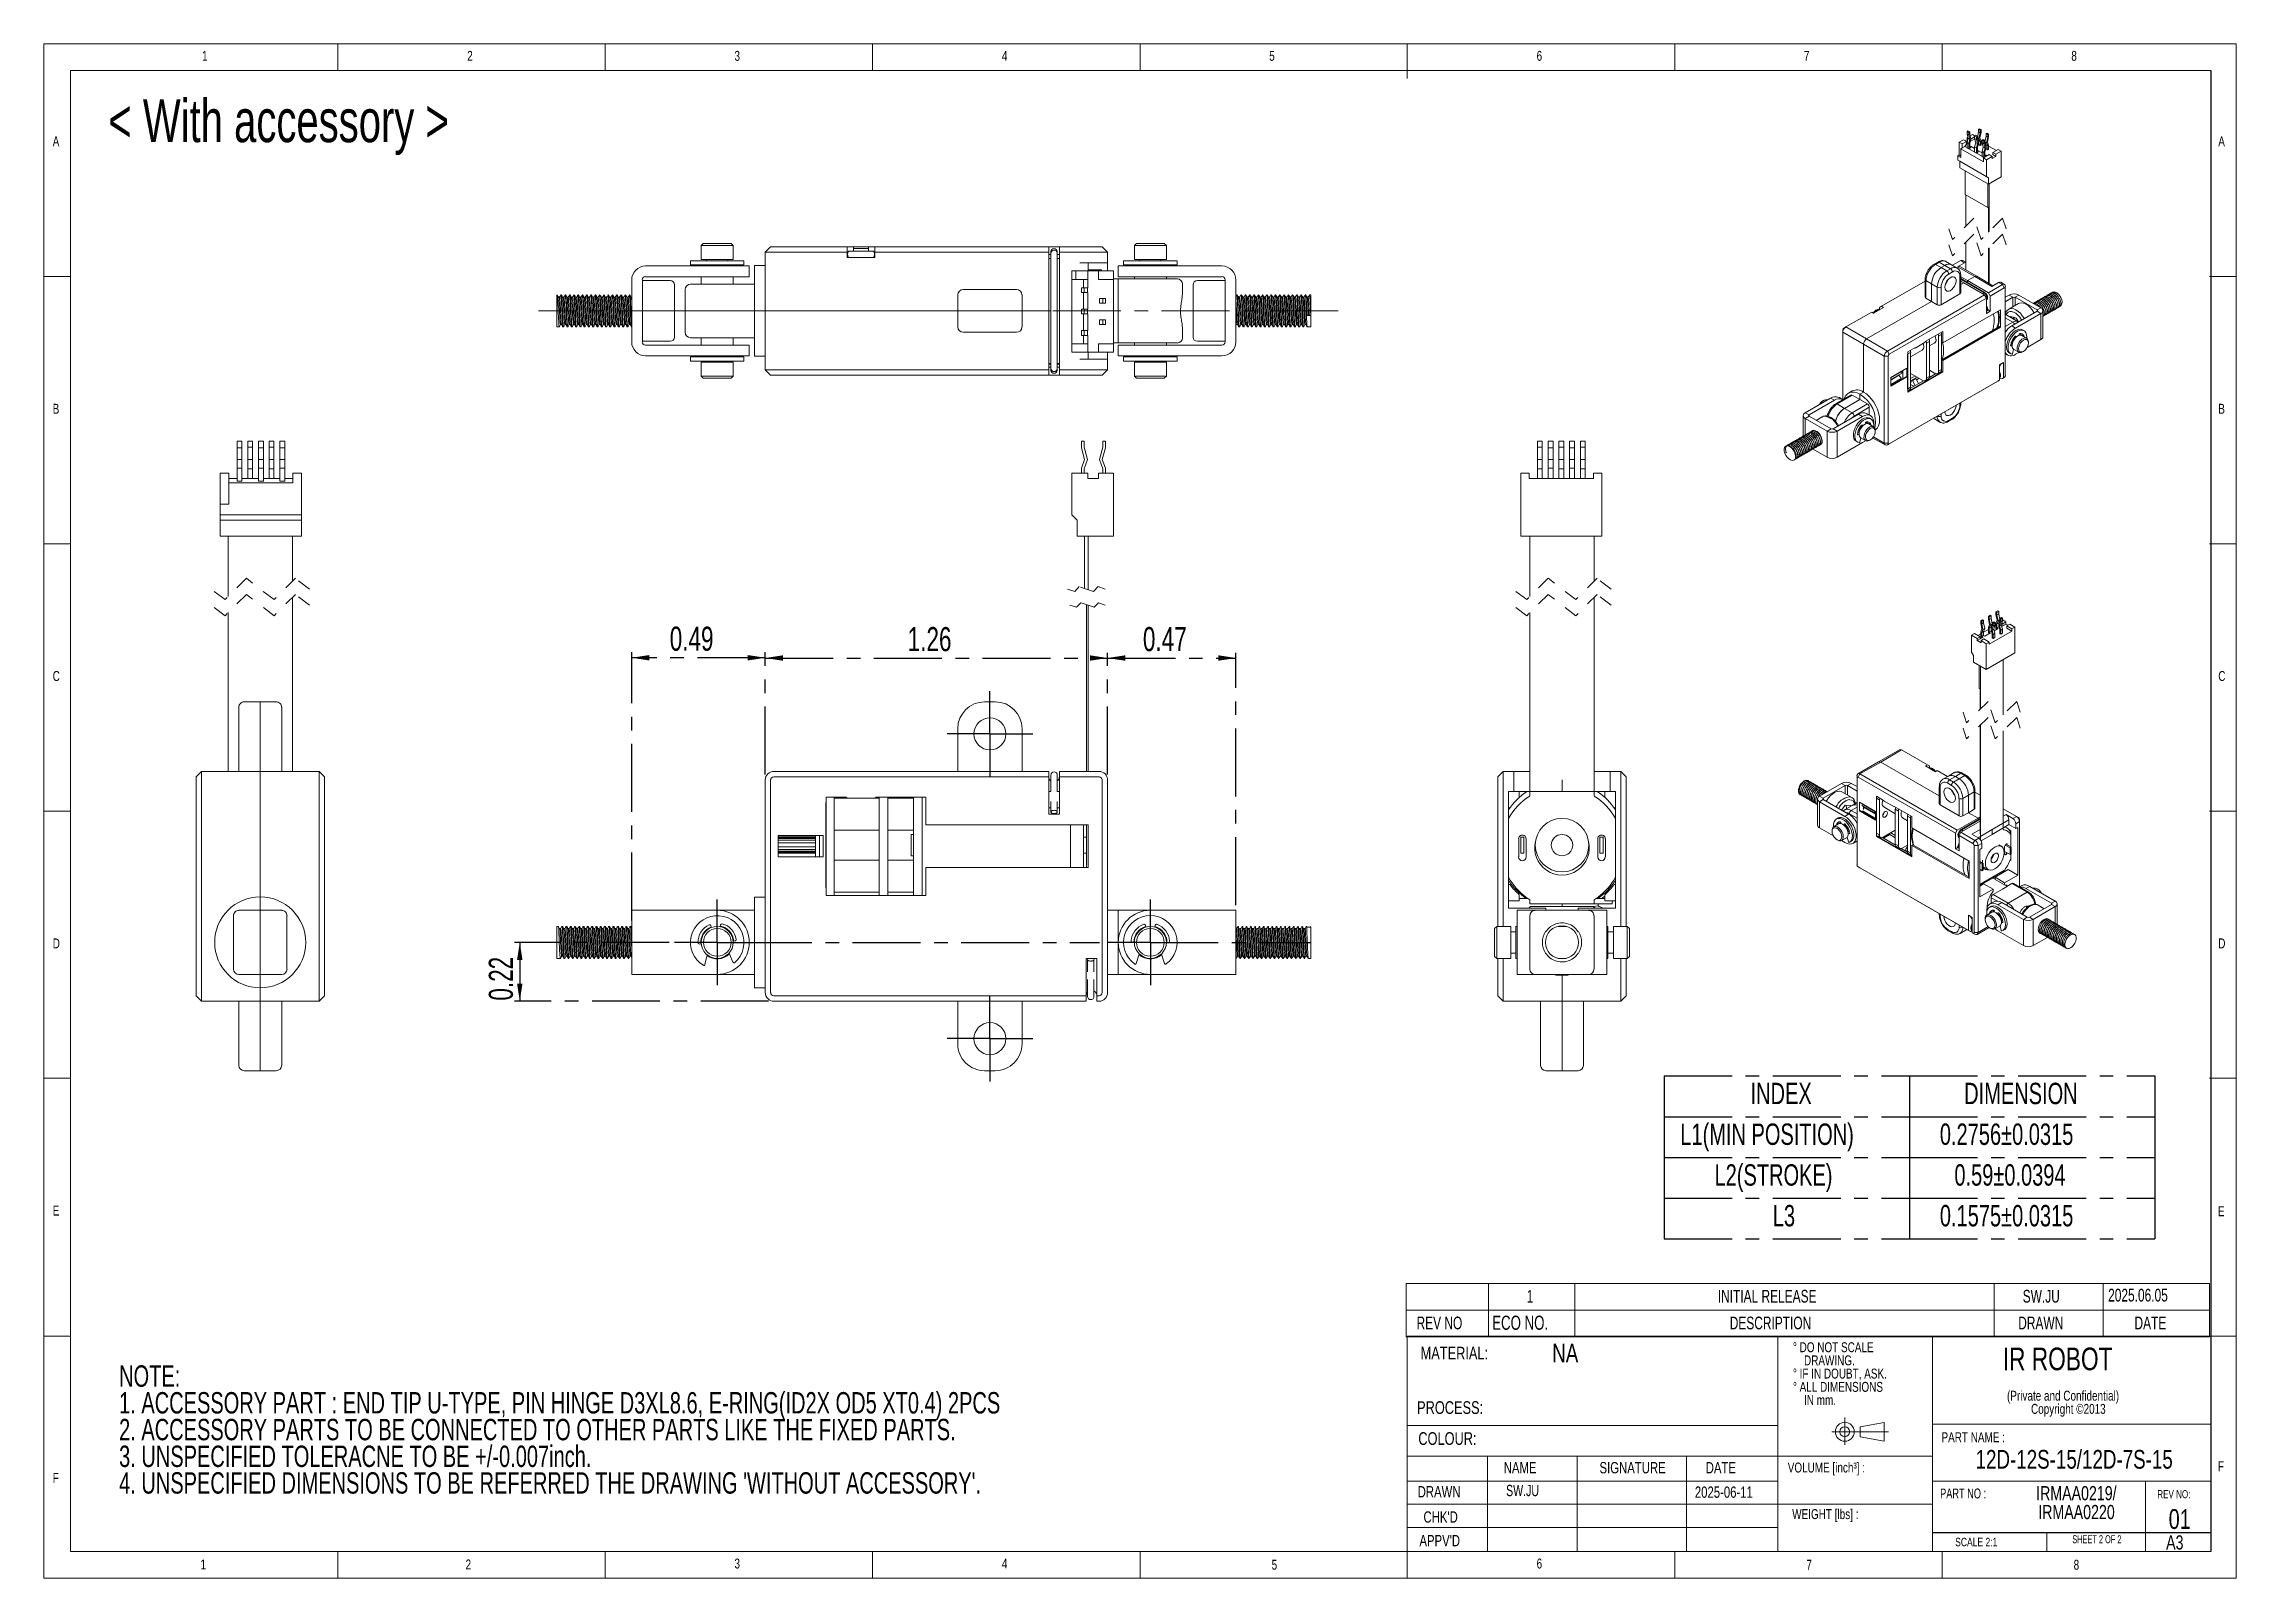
# Paper-space layout '시트4_ENG_with accessory' of a CAD drawing. Header units: inches. Extents: x 0.2 to 16.3, y 0.2 to 11.5.
import ezdxf

# ---------------------------------------------------------------- set-up
doc = ezdxf.new("R2010")
doc.units = ezdxf.units.IN
doc.header["$MEASUREMENT"] = 0
doc.linetypes.add('CENTERX2', pattern=[0.8, 0.5, -0.1, 0.1, -0.1])
doc.linetypes.add('HIDDEN', pattern=[0.075, 0.05, -0.025])
doc.layers.add('CENTER_LINE', color=7, linetype='CENTERX2')
doc.layers.add('NOTES', color=7, linetype='Continuous')
doc.styles.add('SLDTEXTSTYLE0', font='TXT', dxfattribs={"width": 0.7})
doc.styles.add('SLDTEXTSTYLE1', font='TXT', dxfattribs={"width": 0.75})
doc.styles.add('SLDTEXTSTYLE2', font='TXT', dxfattribs={"width": 0.6875})
doc.styles.add('SLDTEXTSTYLE3', font='TXT', dxfattribs={"width": 0.694444})
doc.dimstyles.new('SLDDIMSTYLE6', dxfattribs={"dimtxt": 0.177165, "dimasz": 0.13, "dimexe": 0, "dimexo": 0.0625, "dimgap": 0.044291, "dimtad": 1, "dimlfac": 0.5, "dimrnd": 1e-09, "dimzin": 12, "dimdsep": 46, "dimtxsty": 'SLDTEXTSTYLE0', "dimsah": 1, "dimcen": 0.09, "dimadec": 0, "dimazin": 3, "dimtfac": 1, "dimtofl": 0, "dimtmove": 0, "dimatfit": 3, "dimfxl": 1, "dimfrac": 2, "dimtolj": 1, "dimtzin": 12, "dimarcsym": 0})
doc.dimstyles.new('SLDDIMSTYLE7', dxfattribs={"dimtxt": 0.177165, "dimasz": 0.13, "dimexe": 0, "dimexo": 0.0625, "dimgap": 0.044291, "dimtad": 1, "dimlfac": 0.5, "dimrnd": 1e-09, "dimdsep": 46, "dimtxsty": 'SLDTEXTSTYLE0', "dimsah": 1, "dimcen": 0.09, "dimadec": 0, "dimazin": 2, "dimtfac": 1, "dimtofl": 0, "dimtmove": 0, "dimatfit": 3, "dimfxl": 1, "dimfrac": 2, "dimtolj": 1, "dimtzin": 12, "dimarcsym": 0})

psp = doc.layouts.new('시트4_ENG_with accessory')

# ---------------------------------------------------------------- texts
at = {"color": 7, "linetype": 'Continuous', "lineweight": 0}
for s, insert, char_height, attachment_point, style in [('1', (1.362, 11.444), 0.0729, 1, 'SLDTEXTSTYLE1'), ('2', (3.314, 11.444), 0.0729, 1, 'SLDTEXTSTYLE1'), ('3', (5.282, 11.444), 0.0729, 1, 'SLDTEXTSTYLE1'), ('4', (7.251, 11.444), 0.0729, 1, 'SLDTEXTSTYLE1'), ('5', (9.219, 11.444), 0.0729, 1, 'SLDTEXTSTYLE1'), ('6', (11.188, 11.444), 0.0729, 1, 'SLDTEXTSTYLE1'), ('7', (13.156, 11.444), 0.0729, 1, 'SLDTEXTSTYLE1'), ('8', (15.125, 11.444), 0.0729, 1, 'SLDTEXTSTYLE1'), ('A', (0.262, 10.814), 0.0729, 1, 'SLDTEXTSTYLE1'), ('A', (16.207, 10.814), 0.0729, 1, 'SLDTEXTSTYLE1'), ('B', (0.262, 8.845), 0.0729, 1, 'SLDTEXTSTYLE1'), ('B', (16.207, 8.845), 0.0729, 1, 'SLDTEXTSTYLE1'), ('C', (0.262, 6.877), 0.0729, 1, 'SLDTEXTSTYLE1'), ('C', (16.207, 6.877), 0.0729, 1, 'SLDTEXTSTYLE1'), ('D', (0.262, 4.908), 0.0729, 1, 'SLDTEXTSTYLE1'), ('D', (16.207, 4.908), 0.0729, 1, 'SLDTEXTSTYLE1'), ('E', (0.262, 2.94), 0.0729, 1, 'SLDTEXTSTYLE1'), ('E', (16.204, 2.935), 0.0729, 1, 'SLDTEXTSTYLE1'), ('MATERIAL:', (10.334, 1.901), 0.0938, 1, 'SLDTEXTSTYLE1'), ('NA', (11.399, 1.923), 0.1378, 2, 'SLDTEXTSTYLE1'), ('PROCESS:', (10.308, 1.5), 0.0938, 1, 'SLDTEXTSTYLE1'), ('PART NAME :', (14.169, 1.271), 0.07292, 1, 'SLDTEXTSTYLE1'), ('12D-12S-15/12D-7S-15', (15.146, 1.141), 0.1378, 2, 'SLDTEXTSTYLE1'), ('F', (0.262, 0.971), 0.0729, 1, 'SLDTEXTSTYLE1'), ('NAME', (10.946, 1.052), 0.0833, 1, 'SLDTEXTSTYLE1'), ('SIGNATURE', (11.651, 1.052), 0.0833, 1, 'SLDTEXTSTYLE1'), ('DATE', (12.433, 1.052), 0.0833, 1, 'SLDTEXTSTYLE1'), ('VOLUME [inch³] :', (13.037, 1.048), 0.07292, 1, 'SLDTEXTSTYLE1'), ('DRAWN', (10.312, 0.875), 0.0833, 1, 'SLDTEXTSTYLE1'), ('2025-06-11', (12.353, 0.872), 0.0833, 1, 'SLDTEXTSTYLE1'), ('REV NO:', (15.758, 0.845), 0.0591, 1, 'SLDTEXTSTYLE1'), ("CHK'D", (10.355, 0.689), 0.0833, 1, 'SLDTEXTSTYLE1'), ("APPV'D", (10.325, 0.515), 0.0833, 1, 'SLDTEXTSTYLE1'), ('SCALE 2:1', (14.27, 0.494), 0.0625, 1, 'SLDTEXTSTYLE1'), ('SHEET 2 OF 2', (15.132, 0.513), 0.05906, 1, 'SLDTEXTSTYLE2'), ('A3', (15.823, 0.512), 0.1042, 1, 'SLDTEXTSTYLE1'), ('1', (1.35, 0.334), 0.0729, 1, 'SLDTEXTSTYLE1'), ('2', (3.302, 0.334), 0.0729, 1, 'SLDTEXTSTYLE1'), ('3', (5.282, 0.341), 0.0729, 1, 'SLDTEXTSTYLE1'), ('4', (7.251, 0.341), 0.0729, 1, 'SLDTEXTSTYLE1'), ('5', (9.237, 0.332), 0.0729, 1, 'SLDTEXTSTYLE1')]:
    psp.add_mtext(s, dxfattribs=dict(at, insert=insert, char_height=char_height, attachment_point=attachment_point, style=style))
at = {"layer": 'CENTER_LINE'}
for s, insert, char_height, attachment_point, style in [('< With accessory >', (0.672, 11.087), 0.31496, 1, 'SLDTEXTSTYLE0'), ('2025.06.05', (15.396, 2.328), 0.0938, 1, 'SLDTEXTSTYLE0'), ('01', (15.923, 0.705), 0.1458, 2, 'SLDTEXTSTYLE1')]:
    psp.add_mtext(s, dxfattribs=dict(at, insert=insert, char_height=char_height, attachment_point=attachment_point, style=style))
at = {"layer": 'NOTES', "attachment_point": 1}
for s, insert, char_height, style in [('IR ROBOT', (14.62, 1.895), 0.1667, 'SLDTEXTSTYLE1'), ('COLOUR:', (10.317, 1.272), 0.0938, 'SLDTEXTSTYLE1'), ('F', (16.204, 1.057), 0.0729, 'SLDTEXTSTYLE1'), ('SW.JU', (10.963, 0.884), 0.0833, 'SLDTEXTSTYLE0'), ('PART NO :', (14.159, 0.857), 0.0729, 'SLDTEXTSTYLE3'), ('WEIGHT [lbs] :', (13.07, 0.705), 0.07292, 'SLDTEXTSTYLE1'), ('6', (11.188, 0.341), 0.0729, 'SLDTEXTSTYLE1'), ('7', (13.174, 0.332), 0.0729, 'SLDTEXTSTYLE1'), ('8', (15.142, 0.332), 0.0729, 'SLDTEXTSTYLE1')]:
    psp.add_mtext(s, dxfattribs=dict(at, insert=insert, char_height=char_height, style=style))

# ---------------------------------------------------------------- blocks, each defined once
blk = doc.blocks.new('SW_NOTE_0_4')
at = {"layer": 'CENTER_LINE', "color": 0, "attachment_point": 1, "style": 'SLDTEXTSTYLE0'}
for s, insert, char_height in [('NOTE:', (0, 0.203), 0.1575), ('1. ACCESSORY PART : END TIP U-TYPE, PIN HINGE D3XL8.6, E-RING(ID2X OD5 XT0.4) 2PCS', (0, 0.006), 0.15748), ('2. ACCESSORY PARTS TO BE CONNECTED TO OTHER PARTS LIKE THE FIXED PARTS.', (0, -0.191), 0.15748), ('3. UNSPECIFIED TOLERACNE TO BE +/-0.007inch.', (0, -0.388), 0.15748), ("4. UNSPECIFIED DIMENSIONS TO BE REFERRED THE DRAWING 'WITHOUT ACCESSORY'.", (0, -0.584), 0.15748)]:
    blk.add_mtext(s, dxfattribs=dict(at, insert=insert, char_height=char_height))
blk = doc.blocks.new('SW_NOTE_0_5')
at = {"color": 0, "linetype": 'Continuous', "lineweight": 0, "char_height": 0.07292, "attachment_point": 2, "style": 'SLDTEXTSTYLE1'}
for s, insert in [('(Private and Confidential)', (0.606, 0.094)), ('Copyright ©2013', (0.645, -0.003))]:
    blk.add_mtext(s, dxfattribs=dict(at, insert=insert))
blk = doc.blocks.new('SW_NOTE_0_6')
at = {"color": 0, "linetype": 'Continuous', "lineweight": 0, "char_height": 0.1042, "attachment_point": 2, "style": 'SLDTEXTSTYLE1'}
for s, insert in [('IRMAA0219/', (0.392, 0.134)), ('IRMAA0220', (0.393, -0.005))]:
    blk.add_mtext(s, dxfattribs=dict(at, insert=insert))
blk = doc.blocks.new('SW_NOTE_0_7')
at = {"color": 0, "linetype": 'Continuous', "lineweight": 0, "attachment_point": 1, "style": 'SLDTEXTSTYLE1'}
for s, insert, char_height in [('%%d DO NOT SCALE', (0, 0.094), 0.07292), ('%%d IF IN DOUBT, ASK.', (0, -0.1), 0.07292), ('DRAWING.', (0.082, -0.003), 0.0729), ('%%d ALL DIMENSIONS', (0, -0.198), 0.07292), ('IN mm.', (0.082, -0.295), 0.0729)]:
    blk.add_mtext(s, dxfattribs=dict(at, insert=insert, char_height=char_height))
blk = doc.blocks.new('SW_TABLEANNOTATION_2')
at = {"color": 0, "linetype": 'Continuous', "lineweight": 18}
for p, q in [((0, 0), (0, -0.197)), ((0, 0), (0.606, 0)), ((0.606, 0), (0.606, -0.197)), ((0.606, 0), (1.243, 0)), ((1.243, 0), (1.243, -0.197)), ((1.243, 0), (4.33, 0)), ((4.33, 0), (4.33, -0.197)), ((4.33, 0), (5.132, 0)), ((5.132, 0), (5.132, -0.197)), ((5.132, 0), (5.915, 0)), ((5.915, 0), (5.915, -0.197)), ((0, -0.197), (0, -0.394)), ((0, -0.197), (0.606, -0.197)), ((0.606, -0.197), (0.606, -0.394)), ((0.606, -0.197), (1.243, -0.197)), ((1.243, -0.197), (1.243, -0.394)), ((1.243, -0.197), (4.33, -0.197)), ((4.33, -0.197), (4.33, -0.394)), ((4.33, -0.197), (5.132, -0.197)), ((5.132, -0.197), (5.132, -0.394)), ((5.132, -0.197), (5.915, -0.197)), ((5.915, -0.197), (5.915, -0.394)), ((0, -0.394), (0.606, -0.394)), ((0.606, -0.394), (1.243, -0.394)), ((1.243, -0.394), (4.33, -0.394)), ((4.33, -0.394), (5.132, -0.394)), ((5.132, -0.394), (5.915, -0.394))]:
    blk.add_line(p, q, dxfattribs=at)
at = {"color": 0, "linetype": 'Continuous', "lineweight": 0, "attachment_point": 1, "style": 'SLDTEXTSTYLE0'}
for s, insert, char_height in [('1', (0.888, -0.048), 0.0938), ('INITIAL RELEASE', (2.295, -0.048), 0.09375), ('SW.JU', (4.54, -0.048), 0.0938), ('REV NO', (0.077, -0.245), 0.0938), ('ECO NO.', (0.634, -0.238), 0.1042), ('DESCRIPTION', (2.383, -0.245), 0.09375), ('DRAWN', (4.507, -0.245), 0.0938), ('DATE', (5.363, -0.245), 0.0938)]:
    blk.add_mtext(s, dxfattribs=dict(at, insert=insert, char_height=char_height))
blk = doc.blocks.new('SW_TABLEANNOTATION_3')
at = {"layer": 'CENTER_LINE', "color": 0}
for p, q in [((0, 0), (0, -0.3)), ((0, 0), (1.807, 0)), ((1.807, 0), (1.807, -0.3)), ((1.807, 0), (3.614, 0)), ((3.614, 0), (3.614, -0.3)), ((0, -0.3), (0, -0.6)), ((0, -0.3), (1.807, -0.3)), ((1.807, -0.3), (1.807, -0.6)), ((1.807, -0.3), (3.614, -0.3)), ((3.614, -0.3), (3.614, -0.6)), ((0, -0.6), (0, -0.9)), ((0, -0.6), (1.807, -0.6)), ((1.807, -0.6), (1.807, -0.9)), ((1.807, -0.6), (3.614, -0.6)), ((3.614, -0.6), (3.614, -0.9)), ((0, -0.9), (0, -1.2)), ((0, -0.9), (1.807, -0.9)), ((1.807, -0.9), (1.807, -1.2)), ((1.807, -0.9), (3.614, -0.9)), ((3.614, -0.9), (3.614, -1.2)), ((0, -1.2), (1.807, -1.2)), ((1.807, -1.2), (3.614, -1.2))]:
    blk.add_line(p, q, dxfattribs=at)
at = {"layer": 'CENTER_LINE', "color": 0, "attachment_point": 1, "style": 'SLDTEXTSTYLE0'}
for s, insert, char_height in [('INDEX', (0.636, -0.05), 0.1575), ('DIMENSION', (2.209, -0.05), 0.1575), ('L1(MIN POSITION)', (0.119, -0.35), 0.15748), ('0.2756±0.0315', (2.03, -0.35), 0.15748), ('L2(STROKE)', (0.371, -0.65), 0.1575), ('0.59±0.0394', (2.137, -0.65), 0.15748), ('L3', (0.8, -0.95), 0.1575), ('0.1575±0.0315', (2.03, -0.95), 0.15748)]:
    blk.add_mtext(s, dxfattribs=dict(at, insert=insert, char_height=char_height))
blk = doc.blocks.new('SW_BROKEN_VIEW_5')
at = {"color": 0, "linetype": 'CENTERX2'}
blk.add_line((0, 0), (1.181, 0), dxfattribs=at)
blk = doc.blocks.new('_D_15')
at = {"layer": 'CENTER_LINE'}
for p, q in [((5.509, 6.115), (5.509, 7.012)), ((5.509, 6.973), (8.029, 6.973)), ((8.029, 6.115), (8.029, 7.012))]:
    blk.add_line(p, q, dxfattribs=at)
for points in [[(5.509, 6.973), (5.639, 6.953), (5.639, 6.993)], [(8.029, 6.973), (7.899, 6.993), (7.899, 6.953)]]:
    blk.add_solid(points, dxfattribs=at)
at = {"layer": 'CENTER_LINE', "insert": (6.557, 7.201), "char_height": 0.1772, "attachment_point": 1, "style": 'SLDTEXTSTYLE0'}
blk.add_mtext('1.26', dxfattribs=at)
blk = doc.blocks.new('_D_16')
at = {"layer": 'CENTER_LINE'}
for p, q in [((8.029, 6.115), (8.029, 7.012)), ((8.029, 6.973), (8.974, 6.973)), ((8.974, 5.154), (8.974, 7.012))]:
    blk.add_line(p, q, dxfattribs=at)
for points in [[(8.029, 6.973), (8.159, 6.953), (8.159, 6.993)], [(8.974, 6.973), (8.844, 6.993), (8.844, 6.953)]]:
    blk.add_solid(points, dxfattribs=at)
at = {"layer": 'CENTER_LINE', "insert": (8.289, 7.201), "char_height": 0.1772, "attachment_point": 1, "style": 'SLDTEXTSTYLE0'}
blk.add_mtext('0.47', dxfattribs=at)
blk = doc.blocks.new('_D_17')
at = {"layer": 'CENTER_LINE'}
for p, q in [((4.525, 5.04), (4.525, 7.015)), ((5.509, 6.975), (4.525, 6.975)), ((5.509, 6.115), (5.509, 7.015))]:
    blk.add_line(p, q, dxfattribs=at)
for points in [[(4.525, 6.975), (4.655, 6.955), (4.655, 6.995)], [(5.509, 6.975), (5.379, 6.995), (5.379, 6.955)]]:
    blk.add_solid(points, dxfattribs=at)
at = {"layer": 'CENTER_LINE', "insert": (4.805, 7.204), "char_height": 0.1772, "attachment_point": 1, "style": 'SLDTEXTSTYLE0'}
blk.add_mtext('0.49', dxfattribs=at)
blk = doc.blocks.new('_D_18')
at = {"layer": 'CENTER_LINE'}
for p, q in [((4.8, 4.879), (3.662, 4.879)), ((3.701, 4.879), (3.701, 4.446)), ((5.533, 4.446), (3.662, 4.446))]:
    blk.add_line(p, q, dxfattribs=at)
for points in [[(3.701, 4.879), (3.681, 4.749), (3.721, 4.749)], [(3.701, 4.446), (3.721, 4.576), (3.681, 4.576)]]:
    blk.add_solid(points, dxfattribs=at)
at = {"layer": 'CENTER_LINE', "insert": (3.473, 4.45), "char_height": 0.1772, "attachment_point": 1, "rotation": 90, "style": 'SLDTEXTSTYLE0'}
blk.add_mtext('0.22', dxfattribs=at)
blk = doc.blocks.new('SW_CENTERMARKSYMBOL_5')
at = {"layer": 'CENTER_LINE', "color": 0}
for p, q in [((0, 0.197), (0, 0.315)), ((0, 0), (0, 0.197)), ((-0.197, 0), (-0.315, 0)), ((0, 0), (-0.197, 0)), ((0, 0), (0, -0.197)), ((0, 0), (0.197, 0)), ((0.197, 0), (0.315, 0)), ((0, -0.197), (0, -0.315))]:
    blk.add_line(p, q, dxfattribs=at)
blk = doc.blocks.new('SW_CENTERMARKSYMBOL_6')
at = {"layer": 'CENTER_LINE', "color": 0}
for p, q in [((0, 0.197), (0, 0.315)), ((0, 0), (0, 0.197)), ((-0.197, 0), (-0.315, 0)), ((0, 0), (-0.197, 0)), ((0, 0), (0, -0.197)), ((0, 0), (0.197, 0)), ((0.197, 0), (0.315, 0)), ((0, -0.197), (0, -0.315))]:
    blk.add_line(p, q, dxfattribs=at)
blk = doc.blocks.new('SW_CENTERMARKSYMBOL_7')
at = {"layer": 'CENTER_LINE', "color": 0}
for p, q in [((0, 0.197), (0, 0.315)), ((0, 0), (0, 0.197)), ((-0.197, 0), (-0.315, 0)), ((0, 0), (-0.197, 0)), ((0, 0), (0, -0.197)), ((0, 0), (0.197, 0)), ((0.197, 0), (0.315, 0)), ((0, -0.197), (0, -0.315))]:
    blk.add_line(p, q, dxfattribs=at)
blk = doc.blocks.new('SW_CENTERMARKSYMBOL_8')
at = {"layer": 'CENTER_LINE', "color": 0}
for p, q in [((0, 0.197), (0, 0.315)), ((0, 0), (0, 0.197)), ((-0.197, 0), (-0.315, 0)), ((0, 0), (-0.197, 0)), ((0, 0), (0, -0.197)), ((0, 0), (0.197, 0)), ((0.197, 0), (2.814, 0)), ((0, -0.197), (0, -0.315))]:
    blk.add_line(p, q, dxfattribs=at)

# ---------------------------------------------------------------- dimensions: what is measured, and where the dimension line sits
at = {"layer": 'CENTER_LINE'}
for base, p1, p2, dimstyle, picture, middle in [((4.525, 6.975), (5.509, 6.075), (4.525, 5.001), 'SLDDIMSTYLE7', '_D_17', (5.017, 6.975)), ((8.029, 6.973), (5.509, 6.075), (8.029, 6.075), 'SLDDIMSTYLE6', '_D_15', (6.769, 6.973)), ((8.974, 6.973), (8.029, 6.075), (8.974, 5.115), 'SLDDIMSTYLE7', '_D_16', (8.501, 6.973))]:
    dim = psp.add_linear_dim(base=base, p1=p1, p2=p2, dimstyle=dimstyle, dxfattribs=at)
    dim.commit()
    dim.dimension.update_dxf_attribs({"geometry": picture, "text_midpoint": middle, "dimtype": 160})
dim = psp.add_linear_dim(base=(3.701, 4.446), p1=(4.84, 4.879), p2=(5.572, 4.446), angle=90, dimstyle='SLDDIMSTYLE7', dxfattribs=at)
dim.commit()
dim.dimension.update_dxf_attribs({"geometry": '_D_18', "text_midpoint": (3.701, 4.662), "dimtype": 160})

# ---------------------------------------------------------------- linework, layer by layer
at = {"color": 7, "linetype": 'Continuous', "lineweight": 18}
for p, q in [((16.339, 11.496), (0.197, 11.496)), ((0.197, 11.496), (0.197, 0.197)), ((2.362, 11.299), (2.362, 11.496)), ((4.331, 11.496), (4.331, 11.299)), ((6.299, 11.299), (6.299, 11.496)), ((8.268, 11.496), (8.268, 11.299)), ((10.236, 11.24), (10.236, 11.496)), ((12.205, 11.496), (12.205, 11.299)), ((14.173, 11.299), (14.173, 11.496)), ((16.339, 0.197), (16.339, 11.496)), ((16.152, 11.299), (0.394, 11.299)), ((0.394, 11.299), (0.394, 0.394)), ((14.358, 10.851), (14.364, 10.855)), ((14.358, 10.831), (14.358, 10.851)), ((14.358, 10.851), (14.37, 10.844)), ((14.358, 10.831), (14.37, 10.824)), ((14.358, 10.831), (14.366, 10.801)), ((14.364, 10.855), (14.377, 10.848)), ((14.377, 10.848), (14.37, 10.844)), ((14.37, 10.844), (14.37, 10.824)), ((14.378, 10.793), (14.37, 10.824)), ((14.377, 10.829), (14.377, 10.848)), ((14.377, 10.829), (14.386, 10.797)), ((14.397, 10.828), (14.38, 10.818)), ((14.413, 10.819), (14.397, 10.828)), ((14.413, 10.819), (14.42, 10.823)), ((14.413, 10.819), (14.426, 10.812)), ((14.413, 10.799), (14.413, 10.819)), ((14.42, 10.823), (14.433, 10.816)), ((14.433, 10.816), (14.426, 10.812)), ((14.441, 10.848), (14.433, 10.807)), ((14.433, 10.797), (14.433, 10.816)), ((14.441, 10.867), (14.448, 10.871)), ((14.441, 10.848), (14.441, 10.867)), ((14.441, 10.867), (14.454, 10.86)), ((14.441, 10.848), (14.454, 10.841)), ((14.445, 10.8), (14.454, 10.841)), ((14.448, 10.871), (14.461, 10.864)), ((14.461, 10.844), (14.452, 10.804)), ((14.461, 10.864), (14.454, 10.86)), ((14.454, 10.86), (14.454, 10.841)), ((14.461, 10.844), (14.461, 10.864)), ((14.497, 10.816), (14.488, 10.775)), ((14.497, 10.835), (14.504, 10.839)), ((14.497, 10.816), (14.497, 10.835)), ((14.497, 10.835), (14.509, 10.828)), ((14.497, 10.816), (14.509, 10.809)), ((14.504, 10.839), (14.516, 10.832)), ((14.516, 10.832), (14.509, 10.828)), ((14.509, 10.828), (14.509, 10.809)), ((14.516, 10.812), (14.516, 10.832)), ((14.3, 10.679), (14.289, 10.672)), ((14.289, 10.672), (14.289, 10.64)), ((14.289, 10.672), (14.311, 10.659)), ((14.33, 10.789), (14.3, 10.772)), ((14.322, 10.759), (14.3, 10.772)), ((14.3, 10.772), (14.3, 10.679)), ((14.311, 10.672), (14.3, 10.679)), ((14.311, 10.724), (14.322, 10.73)), ((14.478, 10.627), (14.311, 10.724)), ((14.311, 10.724), (14.311, 10.659)), ((14.353, 10.777), (14.322, 10.759)), ((14.322, 10.759), (14.322, 10.73)), ((14.322, 10.73), (14.342, 10.741)), ((14.33, 10.789), (14.353, 10.777)), ((14.353, 10.76), (14.342, 10.741)), ((14.358, 10.732), (14.342, 10.741)), ((14.358, 10.789), (14.344, 10.781)), ((14.353, 10.777), (14.353, 10.76)), ((14.358, 10.758), (14.353, 10.76)), ((14.364, 10.809), (14.358, 10.805)), ((14.366, 10.801), (14.358, 10.805)), ((14.358, 10.805), (14.358, 10.789)), ((14.366, 10.801), (14.358, 10.769)), ((14.362, 10.787), (14.358, 10.789)), ((14.358, 10.769), (14.37, 10.761)), ((14.358, 10.73), (14.358, 10.769)), ((14.358, 10.73), (14.37, 10.723)), ((14.366, 10.801), (14.378, 10.793)), ((14.37, 10.761), (14.378, 10.793)), ((14.37, 10.761), (14.37, 10.723)), ((14.37, 10.723), (14.38, 10.729)), ((14.413, 10.7), (14.371, 10.724)), ((14.386, 10.797), (14.377, 10.764)), ((14.377, 10.735), (14.377, 10.764)), ((14.387, 10.741), (14.377, 10.735)), ((14.414, 10.796), (14.38, 10.777)), ((14.38, 10.777), (14.38, 10.778)), ((14.38, 10.777), (14.38, 10.777)), ((14.387, 10.741), (14.38, 10.729)), ((14.413, 10.812), (14.385, 10.795)), ((14.413, 10.726), (14.387, 10.741)), ((14.413, 10.799), (14.426, 10.791)), ((14.413, 10.799), (14.421, 10.768)), ((14.421, 10.768), (14.413, 10.737)), ((14.413, 10.737), (14.426, 10.729)), ((14.413, 10.698), (14.413, 10.737)), ((14.413, 10.698), (14.426, 10.691)), ((14.421, 10.768), (14.434, 10.761)), ((14.426, 10.812), (14.426, 10.791)), ((14.434, 10.761), (14.426, 10.791)), ((14.426, 10.729), (14.434, 10.761)), ((14.426, 10.729), (14.426, 10.691)), ((14.426, 10.691), (14.435, 10.697)), ((14.469, 10.668), (14.427, 10.692)), ((14.433, 10.807), (14.445, 10.8)), ((14.433, 10.806), (14.441, 10.783)), ((14.433, 10.797), (14.441, 10.765)), ((14.441, 10.765), (14.433, 10.732)), ((14.433, 10.703), (14.433, 10.732)), ((14.442, 10.709), (14.433, 10.703)), ((14.44, 10.787), (14.434, 10.79)), ((14.442, 10.709), (14.435, 10.697)), ((14.441, 10.783), (14.454, 10.776)), ((14.441, 10.766), (14.441, 10.783)), ((14.441, 10.754), (14.441, 10.765)), ((14.454, 10.747), (14.441, 10.754)), ((14.469, 10.693), (14.442, 10.709)), ((14.454, 10.776), (14.445, 10.8)), ((14.452, 10.804), (14.461, 10.782)), ((14.454, 10.776), (14.454, 10.747)), ((14.461, 10.751), (14.454, 10.747)), ((14.461, 10.751), (14.461, 10.782)), ((14.469, 10.771), (14.461, 10.775)), ((14.469, 10.787), (14.476, 10.791)), ((14.469, 10.787), (14.481, 10.779)), ((14.469, 10.767), (14.469, 10.787)), ((14.469, 10.767), (14.481, 10.759)), ((14.469, 10.767), (14.477, 10.736)), ((14.477, 10.736), (14.469, 10.704)), ((14.469, 10.704), (14.481, 10.697)), ((14.469, 10.666), (14.469, 10.704)), ((14.469, 10.666), (14.481, 10.659)), ((14.476, 10.791), (14.488, 10.783)), ((14.477, 10.736), (14.49, 10.729)), ((14.478, 10.656), (14.52, 10.68)), ((14.5, 10.643), (14.478, 10.656)), ((14.478, 10.627), (14.478, 10.656)), ((14.488, 10.783), (14.481, 10.779)), ((14.481, 10.779), (14.481, 10.759)), ((14.49, 10.729), (14.481, 10.759)), ((14.481, 10.697), (14.49, 10.729)), ((14.481, 10.697), (14.481, 10.659)), ((14.481, 10.659), (14.491, 10.664)), ((14.483, 10.659), (14.483, 10.66)), ((14.488, 10.764), (14.488, 10.783)), ((14.488, 10.775), (14.501, 10.767)), ((14.488, 10.774), (14.497, 10.751)), ((14.488, 10.764), (14.497, 10.733)), ((14.497, 10.733), (14.488, 10.7)), ((14.488, 10.671), (14.488, 10.7)), ((14.498, 10.677), (14.488, 10.671)), ((14.495, 10.755), (14.49, 10.758)), ((14.498, 10.677), (14.491, 10.664)), ((14.497, 10.751), (14.509, 10.744)), ((14.497, 10.734), (14.497, 10.751)), ((14.497, 10.722), (14.497, 10.732)), ((14.509, 10.715), (14.497, 10.722)), ((14.506, 10.672), (14.498, 10.677)), ((14.542, 10.667), (14.5, 10.643)), ((14.501, 10.767), (14.509, 10.809)), ((14.509, 10.744), (14.501, 10.767)), ((14.516, 10.812), (14.508, 10.772)), ((14.508, 10.772), (14.516, 10.749)), ((14.509, 10.744), (14.509, 10.715)), ((14.516, 10.719), (14.509, 10.715)), ((14.516, 10.719), (14.516, 10.749)), ((14.573, 10.711), (14.516, 10.743)), ((14.52, 10.68), (14.542, 10.667)), ((14.542, 10.667), (14.542, 10.651)), ((14.542, 10.651), (14.57, 10.667)), ((14.548, 10.696), (14.586, 10.719)), ((14.57, 10.683), (14.548, 10.696)), ((14.548, 10.696), (14.548, 10.68)), ((14.57, 10.667), (14.548, 10.68)), ((14.609, 10.706), (14.57, 10.683)), ((14.57, 10.667), (14.57, 10.683)), ((14.609, 10.706), (14.586, 10.719)), ((14.609, 10.516), (14.609, 10.706)), ((14.289, 10.64), (14.5, 10.518)), ((14.303, 10.632), (14.289, 10.64)), ((14.514, 10.51), (14.303, 10.632)), ((14.303, 10.632), (14.303, 10.584)), ((14.514, 10.462), (14.303, 10.584)), ((14.343, 10.561), (14.343, 10.387)), ((14.5, 10.643), (14.5, 10.518)), ((14.514, 10.51), (14.5, 10.518)), ((14.514, 10.462), (14.609, 10.516)), ((14.514, 10.462), (14.514, 10.51)), ((14.343, 10.387), (14.51, 10.291)), ((14.348, 10.153), (14.348, 10.384)), ((14.51, 10.291), (14.51, 10.464)), ((14.519, 10.465), (14.519, 10.113)), ((14.51, 10.291), (14.515, 10.294)), ((14.515, 10.294), (14.515, 10.109)), ((5.052, 10.025), (5.037, 10.01)), ((5.037, 10.01), (5.037, 9.907)), ((5.273, 10.01), (5.037, 10.01)), ((5.257, 10.025), (5.052, 10.025)), ((5.273, 10.01), (5.257, 10.025)), ((5.273, 9.907), (5.273, 10.01)), ((8.241, 10.025), (8.226, 10.01)), ((8.226, 10.01), (8.226, 9.907)), ((8.462, 10.01), (8.226, 10.01)), ((8.446, 10.025), (8.241, 10.025)), ((8.462, 10.01), (8.446, 10.025)), ((8.462, 9.907), (8.462, 10.01)), ((14.348, 9.831), (14.348, 10.035)), ((4.627, 9.86), (5.155, 9.86)), ((4.958, 9.899), (4.958, 9.868)), ((5.352, 9.899), (4.958, 9.899)), ((5.352, 9.868), (4.958, 9.868)), ((5.273, 9.907), (5.037, 9.907)), ((5.037, 9.868), (5.037, 9.86)), ((5.076, 9.907), (5.076, 9.899)), ((5.391, 9.86), (5.155, 9.86)), ((5.233, 9.899), (5.233, 9.907)), ((5.273, 9.86), (5.273, 9.868)), ((5.352, 9.868), (5.352, 9.899)), ((5.391, 9.781), (5.391, 9.86)), ((5.509, 9.864), (5.43, 9.864)), ((5.43, 9.529), (5.43, 9.864)), ((5.509, 9.962), (5.548, 10.002)), ((5.572, 9.962), (5.509, 9.962)), ((5.509, 9.962), (5.509, 9.529)), ((5.548, 10.002), (5.572, 10.002)), ((5.572, 10.002), (6.111, 10.002)), ((6.111, 9.962), (5.572, 9.962)), ((6.111, 10.002), (6.111, 9.962)), ((6.159, 10.002), (6.111, 10.002)), ((6.111, 9.923), (6.111, 9.962)), ((6.111, 9.923), (6.316, 9.923)), ((6.115, 9.954), (6.115, 9.939)), ((6.296, 9.97), (6.131, 9.97)), ((6.159, 9.97), (6.159, 10.002)), ((6.159, 10.002), (6.268, 10.002)), ((6.268, 9.99), (6.159, 9.99)), ((6.268, 9.97), (6.268, 10.002)), ((6.316, 10.002), (6.268, 10.002)), ((6.312, 9.939), (6.312, 9.954)), ((6.316, 10.002), (7.596, 10.002)), ((6.316, 9.962), (6.316, 10.002)), ((7.596, 9.962), (6.316, 9.962)), ((6.316, 9.923), (6.316, 9.962)), ((7.596, 10.002), (7.596, 9.962)), ((7.596, 10.002), (7.674, 10.002)), ((7.596, 9.962), (7.596, 9.529)), ((7.611, 9.945), (7.596, 9.945)), ((7.612, 9.915), (7.596, 9.915)), ((7.611, 9.953), (7.611, 9.967)), ((7.611, 9.906), (7.611, 9.953)), ((7.611, 9.153), (7.611, 9.906)), ((7.659, 9.953), (7.659, 9.967)), ((7.659, 9.906), (7.659, 9.953)), ((7.674, 9.945), (7.659, 9.945)), ((7.674, 9.915), (7.659, 9.915)), ((7.659, 9.153), (7.659, 9.906)), ((7.674, 10.002), (7.966, 10.002)), ((7.674, 9.962), (7.674, 10.002)), ((7.674, 9.962), (7.674, 9.529)), ((7.966, 9.962), (7.674, 9.962)), ((7.966, 9.884), (7.824, 9.884)), ((7.887, 9.884), (7.887, 9.824)), ((7.966, 10.002), (7.989, 10.002)), ((8.029, 9.962), (7.966, 9.962)), ((8.029, 9.884), (7.966, 9.884)), ((7.989, 10.002), (8.029, 9.962)), ((8.029, 9.884), (8.029, 9.962)), ((8.029, 9.884), (8.029, 9.824)), ((8.108, 9.86), (8.108, 9.781)), ((8.344, 9.86), (8.108, 9.86)), ((8.147, 9.899), (8.147, 9.868)), ((8.541, 9.899), (8.147, 9.899)), ((8.541, 9.868), (8.147, 9.868)), ((8.462, 9.907), (8.226, 9.907)), ((8.226, 9.868), (8.226, 9.86)), ((8.265, 9.907), (8.265, 9.899)), ((8.344, 9.86), (8.871, 9.86)), ((8.422, 9.899), (8.422, 9.907)), ((8.462, 9.86), (8.462, 9.868)), ((8.541, 9.868), (8.541, 9.899)), ((14.142, 9.889), (14.114, 9.873)), ((14.152, 9.888), (14.124, 9.872)), ((14.124, 9.872), (14.166, 9.848)), ((14.194, 9.864), (14.152, 9.888)), ((14.166, 9.848), (14.194, 9.864)), ((14.166, 9.848), (14.208, 9.824)), ((14.235, 9.84), (14.194, 9.864)), ((14.243, 9.869), (14.201, 9.893)), ((14.285, 9.845), (14.243, 9.869)), ((14.311, 9.9), (14.25, 9.865)), ((14.338, 9.883), (14.288, 9.855)), ((14.414, 9.782), (14.288, 9.855)), ((14.429, 9.784), (14.304, 9.856)), ((14.311, 9.9), (14.338, 9.883)), ((14.348, 9.889), (14.326, 9.901)), ((14.515, 9.991), (14.515, 9.734)), ((14.519, 9.995), (14.519, 9.732)), ((0.394, 9.783), (0.197, 9.783)), ((4.525, 9.301), (4.525, 9.758)), ((4.604, 9.301), (4.604, 9.758)), ((4.808, 9.753), (4.604, 9.753)), ((4.627, 9.781), (5.155, 9.781)), ((4.84, 9.721), (4.84, 9.618)), ((4.919, 9.529), (4.919, 9.687)), ((4.958, 9.726), (5.115, 9.726)), ((5.037, 9.781), (5.037, 9.726)), ((5.115, 9.726), (5.43, 9.726)), ((5.155, 9.781), (5.391, 9.781)), ((5.273, 9.726), (5.273, 9.781)), ((6.966, 9.687), (7.123, 9.687)), ((7.123, 9.687), (7.202, 9.687)), ((7.202, 9.687), (7.359, 9.687)), ((7.765, 9.824), (7.765, 9.761)), ((7.796, 9.824), (7.765, 9.824)), ((7.765, 9.761), (7.796, 9.761)), ((7.765, 9.288), (7.765, 9.761)), ((7.796, 9.761), (7.796, 9.824)), ((7.883, 9.824), (7.796, 9.824)), ((7.883, 9.761), (7.796, 9.761)), ((7.836, 9.7), (7.836, 9.664)), ((7.836, 9.7), (7.856, 9.7)), ((7.852, 9.7), (7.852, 9.761)), ((7.856, 9.7), (7.856, 9.664)), ((7.88, 9.7), (7.856, 9.7)), ((7.88, 9.7), (7.88, 9.664)), ((7.88, 9.7), (7.883, 9.7)), ((7.883, 9.824), (7.883, 9.761)), ((7.962, 9.824), (7.883, 9.824)), ((7.883, 9.7), (7.883, 9.761)), ((7.985, 9.832), (7.887, 9.832)), ((7.962, 9.761), (7.962, 9.824)), ((8.072, 9.824), (7.962, 9.824)), ((8.072, 9.761), (7.962, 9.761)), ((7.985, 9.832), (7.985, 9.824)), ((8.072, 9.761), (8.072, 9.824)), ((8.108, 9.765), (8.072, 9.765)), ((8.072, 9.288), (8.072, 9.761)), ((8.108, 9.781), (8.344, 9.781)), ((8.108, 9.765), (8.422, 9.765)), ((8.108, 9.726), (8.108, 9.765)), ((8.108, 9.726), (8.108, 9.529)), ((8.226, 9.781), (8.226, 9.765)), ((8.344, 9.781), (8.871, 9.781)), ((8.422, 9.765), (8.541, 9.765)), ((8.462, 9.765), (8.462, 9.781)), ((8.58, 9.726), (8.58, 9.649)), ((8.659, 9.714), (8.659, 9.721)), ((8.659, 9.337), (8.659, 9.714)), ((8.895, 9.753), (8.69, 9.753)), ((8.895, 9.758), (8.895, 9.301)), ((8.974, 9.758), (8.974, 9.301)), ((14.049, 9.748), (13.727, 9.563)), ((14.049, 9.76), (14.049, 9.631)), ((14.096, 9.728), (14.054, 9.752)), ((14.054, 9.752), (14.054, 9.623)), ((14.138, 9.704), (14.096, 9.728)), ((14.096, 9.599), (14.096, 9.728)), ((14.138, 9.575), (14.138, 9.704)), ((14.166, 9.704), (14.166, 9.575)), ((14.208, 9.824), (14.235, 9.84)), ((14.249, 9.816), (14.222, 9.8)), ((14.305, 9.655), (14.305, 9.784)), ((14.311, 9.663), (14.311, 9.792)), ((14.311, 9.781), (14.361, 9.752)), ((14.486, 9.666), (14.311, 9.767)), ((14.311, 9.748), (14.333, 9.736)), ((14.311, 9.723), (14.333, 9.736)), ((14.486, 9.647), (14.333, 9.736)), ((14.361, 9.752), (14.414, 9.782)), ((14.514, 9.663), (14.361, 9.752)), ((14.361, 9.738), (14.361, 9.752)), ((14.539, 9.71), (14.414, 9.782)), ((14.548, 9.715), (14.429, 9.784)), ((14.514, 9.663), (14.617, 9.723)), ((14.631, 9.699), (14.528, 9.639)), ((14.539, 9.71), (14.589, 9.739)), ((14.617, 9.723), (14.589, 9.739)), ((14.633, 9.724), (14.605, 9.74)), ((14.617, 9.723), (14.631, 9.699)), ((14.639, 9.71), (14.639, 9.694)), ((14.639, 9.054), (14.639, 9.694)), ((16.339, 9.783), (16.142, 9.783)), ((3.974, 9.411), (3.974, 9.647)), ((3.984, 9.634), (3.997, 9.634)), ((3.994, 9.63), (3.986, 9.63)), ((4.008, 9.647), (4.004, 9.647)), ((4.025, 9.63), (4.017, 9.63)), ((4.039, 9.647), (4.035, 9.647)), ((4.057, 9.63), (4.049, 9.63)), ((4.071, 9.647), (4.067, 9.647)), ((4.088, 9.63), (4.08, 9.63)), ((4.102, 9.647), (4.098, 9.647)), ((4.12, 9.63), (4.112, 9.63)), ((4.134, 9.647), (4.13, 9.647)), ((4.151, 9.63), (4.143, 9.63)), ((4.165, 9.647), (4.161, 9.647)), ((4.183, 9.63), (4.175, 9.63)), ((4.197, 9.647), (4.193, 9.647)), ((4.214, 9.63), (4.206, 9.63)), ((4.228, 9.647), (4.224, 9.647)), ((4.246, 9.63), (4.238, 9.63)), ((4.26, 9.647), (4.256, 9.647)), ((4.277, 9.63), (4.269, 9.63)), ((4.291, 9.647), (4.287, 9.647)), ((4.309, 9.63), (4.301, 9.63)), ((4.323, 9.647), (4.319, 9.647)), ((4.34, 9.63), (4.332, 9.63)), ((4.354, 9.647), (4.35, 9.647)), ((4.372, 9.63), (4.364, 9.63)), ((4.385, 9.647), (4.382, 9.647)), ((4.403, 9.63), (4.395, 9.63)), ((4.417, 9.647), (4.413, 9.647)), ((4.435, 9.63), (4.427, 9.63)), ((4.448, 9.647), (4.445, 9.647)), ((4.466, 9.63), (4.458, 9.63)), ((4.48, 9.647), (4.476, 9.647)), ((4.498, 9.63), (4.49, 9.63)), ((4.511, 9.647), (4.508, 9.647)), ((4.525, 9.63), (4.521, 9.63)), ((4.84, 9.618), (4.84, 9.337)), ((4.919, 9.372), (4.919, 9.529)), ((4.919, 9.529), (5.115, 9.529)), ((5.43, 9.529), (5.115, 9.529)), ((5.43, 9.195), (5.43, 9.529)), ((5.43, 9.529), (5.509, 9.529)), ((5.509, 9.096), (5.509, 9.529)), ((5.509, 9.529), (5.572, 9.529)), ((5.572, 9.529), (6.926, 9.529)), ((6.926, 9.529), (6.926, 9.647)), ((6.926, 9.529), (7.123, 9.529)), ((6.926, 9.411), (6.926, 9.529)), ((7.123, 9.529), (7.202, 9.529)), ((7.202, 9.529), (7.399, 9.529)), ((7.399, 9.647), (7.399, 9.529)), ((7.399, 9.529), (7.596, 9.529)), ((7.399, 9.529), (7.399, 9.411)), ((7.596, 9.096), (7.596, 9.529)), ((7.611, 9.529), (7.596, 9.529)), ((7.674, 9.529), (7.659, 9.529)), ((7.674, 9.096), (7.674, 9.529)), ((7.674, 9.529), (7.765, 9.529)), ((7.856, 9.664), (7.836, 9.664)), ((7.836, 9.542), (7.836, 9.507)), ((7.836, 9.542), (7.856, 9.542)), ((7.852, 9.542), (7.852, 9.664)), ((7.856, 9.664), (7.88, 9.664)), ((7.856, 9.542), (7.856, 9.507)), ((7.88, 9.542), (7.856, 9.542)), ((7.883, 9.664), (7.88, 9.664)), ((7.88, 9.542), (7.88, 9.507)), ((7.88, 9.542), (7.883, 9.542)), ((7.883, 9.542), (7.883, 9.664)), ((7.969, 9.621), (7.969, 9.586)), ((7.993, 9.621), (7.969, 9.621)), ((7.969, 9.586), (7.993, 9.586)), ((7.993, 9.621), (7.993, 9.586)), ((7.993, 9.621), (8.013, 9.621)), ((8.013, 9.586), (7.993, 9.586)), ((8.013, 9.621), (8.013, 9.586)), ((8.108, 9.529), (8.108, 9.332)), ((8.984, 9.647), (8.98, 9.647)), ((9.002, 9.63), (8.994, 9.63)), ((9.016, 9.647), (9.012, 9.647)), ((9.033, 9.63), (9.026, 9.63)), ((9.047, 9.647), (9.043, 9.647)), ((9.065, 9.63), (9.057, 9.63)), ((9.079, 9.647), (9.075, 9.647)), ((9.096, 9.63), (9.089, 9.63)), ((9.11, 9.647), (9.106, 9.647)), ((9.128, 9.63), (9.12, 9.63)), ((9.141, 9.647), (9.138, 9.647)), ((9.159, 9.63), (9.152, 9.63)), ((9.173, 9.647), (9.169, 9.647)), ((9.191, 9.63), (9.183, 9.63)), ((9.204, 9.647), (9.201, 9.647)), ((9.222, 9.63), (9.215, 9.63)), ((9.236, 9.647), (9.232, 9.647)), ((9.254, 9.63), (9.246, 9.63)), ((9.267, 9.647), (9.264, 9.647)), ((9.285, 9.63), (9.278, 9.63)), ((9.299, 9.647), (9.295, 9.647)), ((9.317, 9.63), (9.309, 9.63)), ((9.33, 9.647), (9.327, 9.647)), ((9.348, 9.63), (9.341, 9.63)), ((9.362, 9.647), (9.358, 9.647)), ((9.38, 9.63), (9.372, 9.63)), ((9.393, 9.647), (9.39, 9.647)), ((9.411, 9.63), (9.404, 9.63)), ((9.425, 9.647), (9.421, 9.647)), ((9.443, 9.63), (9.435, 9.63)), ((9.456, 9.647), (9.453, 9.647)), ((9.474, 9.63), (9.466, 9.63)), ((9.488, 9.647), (9.484, 9.647)), ((9.506, 9.63), (9.498, 9.63)), ((9.525, 9.647), (9.516, 9.647)), ((9.525, 9.496), (9.525, 9.647)), ((13.617, 9.323), (14.096, 9.599)), ((13.669, 9.513), (13.741, 9.555)), ((13.727, 9.563), (13.713, 9.555)), ((13.713, 9.54), (13.713, 9.555)), ((13.741, 9.555), (13.727, 9.563)), ((13.771, 9.234), (14.486, 9.647)), ((14.5, 9.623), (13.784, 9.21)), ((14.054, 9.623), (14.096, 9.599)), ((14.138, 9.575), (14.096, 9.599)), ((14.166, 9.575), (14.305, 9.655)), ((14.18, 9.294), (14.603, 9.538)), ((14.486, 9.647), (14.5, 9.623)), ((14.5, 9.623), (14.5, 9.511)), ((14.5, 9.606), (14.504, 9.612)), ((14.513, 9.537), (14.5, 9.569)), ((14.5, 9.511), (14.528, 9.527)), ((14.512, 9.536), (14.528, 9.527)), ((14.528, 9.639), (14.514, 9.663)), ((14.528, 9.639), (14.528, 9.527)), ((14.603, 9.409), (14.603, 9.538)), ((14.639, 9.63), (14.667, 9.646)), ((14.639, 9.597), (14.695, 9.63)), ((14.662, 9.541), (14.664, 9.542)), ((14.736, 9.583), (14.664, 9.542)), ((14.695, 9.63), (14.667, 9.646)), ((14.686, 9.419), (14.873, 9.527)), ((14.711, 9.63), (14.739, 9.646)), ((14.711, 9.63), (14.873, 9.536)), ((14.739, 9.646), (14.901, 9.552)), ((14.851, 9.589), (14.85, 9.588)), ((14.862, 9.595), (14.861, 9.594)), ((14.874, 9.602), (14.872, 9.601)), ((14.873, 9.536), (14.901, 9.552)), ((14.873, 9.527), (14.901, 9.511)), ((14.885, 9.608), (14.883, 9.607)), ((14.896, 9.614), (14.894, 9.614)), ((14.907, 9.621), (14.906, 9.62)), ((14.916, 9.339), (14.916, 9.531)), ((14.918, 9.627), (14.917, 9.627)), ((14.929, 9.634), (14.928, 9.633)), ((14.94, 9.64), (14.939, 9.639)), ((14.952, 9.647), (14.95, 9.646)), ((14.963, 9.653), (14.961, 9.652)), ((14.974, 9.659), (14.972, 9.659)), ((14.981, 9.527), (14.983, 9.528)), ((14.985, 9.666), (14.984, 9.665)), ((14.992, 9.534), (14.994, 9.535)), ((15.004, 9.54), (15.005, 9.541)), ((15.015, 9.547), (15.016, 9.548)), ((15.027, 9.655), (15.017, 9.649)), ((15.026, 9.553), (15.027, 9.554)), ((15.037, 9.56), (15.044, 9.564)), ((3.974, 9.411), (3.992, 9.411)), ((4.002, 9.428), (4.009, 9.428)), ((4.019, 9.411), (4.023, 9.411)), ((4.033, 9.428), (4.041, 9.428)), ((4.051, 9.411), (4.055, 9.411)), ((4.065, 9.428), (4.072, 9.428)), ((4.082, 9.411), (4.086, 9.411)), ((4.096, 9.428), (4.104, 9.428)), ((4.114, 9.411), (4.118, 9.411)), ((4.128, 9.428), (4.135, 9.428)), ((4.145, 9.411), (4.149, 9.411)), ((4.159, 9.428), (4.167, 9.428)), ((4.177, 9.411), (4.181, 9.411)), ((4.191, 9.428), (4.198, 9.428)), ((4.208, 9.411), (4.212, 9.411)), ((4.222, 9.428), (4.23, 9.428)), ((4.24, 9.411), (4.244, 9.411)), ((4.254, 9.428), (4.261, 9.428)), ((4.271, 9.411), (4.275, 9.411)), ((4.285, 9.428), (4.293, 9.428)), ((4.303, 9.411), (4.307, 9.411)), ((4.317, 9.428), (4.324, 9.428)), ((4.334, 9.411), (4.338, 9.411)), ((4.348, 9.428), (4.356, 9.428)), ((4.366, 9.411), (4.37, 9.411)), ((4.38, 9.428), (4.387, 9.428)), ((4.397, 9.411), (4.401, 9.411)), ((4.411, 9.428), (4.419, 9.428)), ((4.429, 9.411), (4.433, 9.411)), ((4.443, 9.428), (4.45, 9.428)), ((4.46, 9.411), (4.464, 9.411)), ((4.474, 9.428), (4.482, 9.428)), ((4.492, 9.411), (4.496, 9.411)), ((4.506, 9.428), (4.513, 9.428)), ((4.523, 9.411), (4.525, 9.411)), ((7.123, 9.372), (6.966, 9.372)), ((7.202, 9.372), (7.123, 9.372)), ((7.359, 9.372), (7.202, 9.372)), ((7.856, 9.507), (7.836, 9.507)), ((7.836, 9.385), (7.856, 9.385)), ((7.836, 9.385), (7.836, 9.349)), ((7.852, 9.385), (7.852, 9.507)), ((7.856, 9.507), (7.88, 9.507)), ((7.856, 9.385), (7.856, 9.349)), ((7.88, 9.385), (7.856, 9.385)), ((7.883, 9.507), (7.88, 9.507)), ((7.88, 9.385), (7.88, 9.349)), ((7.88, 9.385), (7.883, 9.385)), ((7.883, 9.385), (7.883, 9.507)), ((7.969, 9.464), (7.969, 9.428)), ((7.993, 9.464), (7.969, 9.464)), ((7.969, 9.428), (7.993, 9.428)), ((7.993, 9.464), (7.993, 9.428)), ((7.993, 9.464), (8.013, 9.464)), ((8.013, 9.428), (7.993, 9.428)), ((8.013, 9.464), (8.013, 9.428)), ((8.58, 9.409), (8.58, 9.332)), ((8.974, 9.42), (8.978, 9.428)), ((8.978, 9.428), (8.986, 9.428)), ((8.996, 9.411), (9, 9.411)), ((9.01, 9.428), (9.017, 9.428)), ((9.027, 9.411), (9.031, 9.411)), ((9.041, 9.428), (9.049, 9.428)), ((9.059, 9.411), (9.063, 9.411)), ((9.073, 9.428), (9.08, 9.428)), ((9.09, 9.411), (9.094, 9.411)), ((9.104, 9.428), (9.112, 9.428)), ((9.122, 9.411), (9.126, 9.411)), ((9.136, 9.428), (9.143, 9.428)), ((9.153, 9.411), (9.157, 9.411)), ((9.167, 9.428), (9.175, 9.428)), ((9.185, 9.411), (9.189, 9.411)), ((9.199, 9.428), (9.206, 9.428)), ((9.216, 9.411), (9.22, 9.411)), ((9.23, 9.428), (9.238, 9.428)), ((9.248, 9.411), (9.252, 9.411)), ((9.262, 9.428), (9.269, 9.428)), ((9.279, 9.411), (9.283, 9.411)), ((9.293, 9.428), (9.301, 9.428)), ((9.311, 9.411), (9.315, 9.411)), ((9.325, 9.428), (9.332, 9.428)), ((9.342, 9.411), (9.346, 9.411)), ((9.356, 9.428), (9.364, 9.428)), ((9.374, 9.411), (9.378, 9.411)), ((9.388, 9.428), (9.395, 9.428)), ((9.405, 9.411), (9.409, 9.411)), ((9.419, 9.428), (9.427, 9.428)), ((9.437, 9.411), (9.441, 9.411)), ((9.451, 9.428), (9.458, 9.428)), ((9.468, 9.411), (9.472, 9.411)), ((9.482, 9.428), (9.49, 9.428)), ((9.497, 9.496), (9.507, 9.501)), ((9.525, 9.496), (9.497, 9.496)), ((9.5, 9.411), (9.525, 9.411)), ((9.507, 9.501), (9.515, 9.501)), ((9.515, 9.501), (9.525, 9.496)), ((9.525, 9.411), (9.525, 9.496)), ((13.442, 9.372), (13.442, 9.389)), ((13.442, 9.372), (13.595, 9.284)), ((13.442, 9.372), (13.442, 8.875)), ((13.464, 9.411), (13.45, 9.403)), ((13.655, 9.521), (13.464, 9.411)), ((13.617, 9.323), (13.464, 9.411)), ((13.669, 9.513), (13.655, 9.521)), ((14.05, 9.303), (14.18, 9.377)), ((14.172, 9.17), (14.595, 9.414)), ((14.18, 9.165), (14.603, 9.409)), ((14.18, 9.294), (14.18, 9.377)), ((14.595, 9.414), (14.603, 9.409)), ((14.734, 9.45), (14.639, 9.505)), ((14.68, 9.489), (14.678, 9.482)), ((14.72, 9.477), (14.68, 9.489)), ((14.714, 9.403), (14.686, 9.419)), ((14.714, 9.403), (14.901, 9.511)), ((14.736, 9.449), (14.72, 9.477)), ((14.777, 9.384), (14.766, 9.39)), ((14.901, 9.318), (14.901, 9.511)), ((14.916, 9.49), (14.916, 9.49)), ((14.926, 9.495), (14.927, 9.496)), ((14.937, 9.502), (14.938, 9.503)), ((14.948, 9.508), (14.949, 9.509)), ((14.959, 9.515), (14.96, 9.515)), ((14.97, 9.521), (14.972, 9.522)), ((4.604, 9.306), (4.808, 9.306)), ((4.627, 9.277), (5.155, 9.277)), ((5.115, 9.332), (4.958, 9.332)), ((5.037, 9.332), (5.037, 9.277)), ((5.43, 9.332), (5.115, 9.332)), ((5.155, 9.277), (5.391, 9.277)), ((5.273, 9.277), (5.273, 9.332)), ((5.391, 9.199), (5.391, 9.277)), ((7.765, 9.288), (7.883, 9.288)), ((7.765, 9.225), (7.765, 9.288)), ((7.883, 9.225), (7.765, 9.225)), ((7.856, 9.349), (7.836, 9.349)), ((7.852, 9.288), (7.852, 9.349)), ((7.856, 9.349), (7.88, 9.349)), ((7.883, 9.349), (7.88, 9.349)), ((7.883, 9.288), (7.883, 9.349)), ((7.883, 9.288), (7.883, 9.225)), ((7.883, 9.225), (7.962, 9.225)), ((7.887, 9.225), (7.887, 9.175)), ((7.962, 9.225), (7.962, 9.288)), ((7.962, 9.288), (8.072, 9.288)), ((8.072, 9.225), (7.962, 9.225)), ((8.029, 9.175), (8.029, 9.225)), ((8.072, 9.293), (8.108, 9.293)), ((8.072, 9.225), (8.072, 9.288)), ((8.108, 9.293), (8.108, 9.332)), ((8.422, 9.293), (8.108, 9.293)), ((8.108, 9.277), (8.108, 9.199)), ((8.108, 9.277), (8.344, 9.277)), ((8.226, 9.293), (8.226, 9.277)), ((8.344, 9.277), (8.871, 9.277)), ((8.541, 9.293), (8.422, 9.293)), ((8.462, 9.277), (8.462, 9.293)), ((8.69, 9.306), (8.895, 9.306)), ((13.748, 9.196), (13.595, 9.284)), ((13.595, 8.932), (13.595, 9.284)), ((13.617, 9.323), (13.771, 9.234)), ((13.771, 9.234), (13.784, 9.21)), ((13.919, 9.211), (13.942, 9.224)), ((13.919, 9.211), (13.919, 8.954)), ((13.921, 9.228), (13.972, 9.258)), ((13.921, 9.228), (13.921, 8.932)), ((13.942, 9.191), (14.027, 9.24)), ((13.942, 9.224), (13.942, 8.967)), ((13.972, 9.258), (13.975, 9.256)), ((13.975, 9.256), (13.972, 9.258)), ((14.048, 9.298), (13.975, 9.256)), ((14.048, 9.298), (14.05, 9.303)), ((14.059, 9.291), (14.081, 9.304)), ((14.059, 9.291), (14.059, 9.034)), ((14.081, 9.304), (14.081, 9.047)), ((14.081, 9.271), (14.116, 9.292)), ((14.148, 9.343), (14.17, 9.356)), ((14.148, 9.343), (14.148, 9.086)), ((14.17, 9.356), (14.17, 9.098)), ((14.172, 9.298), (14.17, 9.305)), ((14.172, 9.298), (14.18, 9.294)), ((14.639, 9.213), (14.655, 9.204)), ((14.668, 9.22), (14.679, 9.213)), ((14.689, 9.289), (14.679, 9.283)), ((14.689, 9.276), (14.682, 9.271)), ((14.691, 9.288), (14.689, 9.289)), ((14.691, 9.214), (14.699, 9.247)), ((14.701, 9.246), (14.738, 9.225)), ((14.708, 9.339), (14.71, 9.332)), ((14.713, 9.33), (14.71, 9.332)), ((14.739, 9.224), (14.714, 9.21)), ((14.715, 9.343), (14.718, 9.335)), ((14.739, 9.349), (14.741, 9.358)), ((14.747, 9.356), (14.741, 9.359)), ((14.797, 9.327), (14.761, 9.348)), ((14.767, 9.228), (14.773, 9.231)), ((14.901, 9.318), (14.799, 9.259)), ((14.809, 9.294), (14.809, 9.3)), ((4.627, 9.199), (5.155, 9.199)), ((4.958, 9.191), (4.958, 9.159)), ((5.352, 9.191), (4.958, 9.191)), ((5.352, 9.159), (4.958, 9.159)), ((5.037, 9.199), (5.037, 9.191)), ((5.037, 9.151), (5.037, 9.049)), ((5.273, 9.151), (5.037, 9.151)), ((5.037, 9.049), (5.052, 9.033)), ((5.273, 9.049), (5.037, 9.049)), ((5.076, 9.159), (5.076, 9.151)), ((5.155, 9.199), (5.391, 9.199)), ((5.233, 9.151), (5.233, 9.159)), ((5.257, 9.033), (5.273, 9.049)), ((5.273, 9.191), (5.273, 9.199)), ((5.273, 9.049), (5.273, 9.151)), ((5.352, 9.159), (5.352, 9.191)), ((5.43, 9.195), (5.509, 9.195)), ((5.509, 9.096), (5.572, 9.096)), ((5.509, 9.096), (5.548, 9.057)), ((5.572, 9.057), (5.548, 9.057)), ((5.572, 9.096), (7.596, 9.096)), ((7.596, 9.057), (5.572, 9.057)), ((7.611, 9.143), (7.596, 9.143)), ((7.596, 9.136), (7.611, 9.136)), ((7.611, 9.116), (7.596, 9.116)), ((7.596, 9.096), (7.596, 9.057)), ((7.596, 9.057), (7.674, 9.057)), ((7.611, 9.106), (7.611, 9.153)), ((7.611, 9.091), (7.611, 9.106)), ((7.659, 9.106), (7.659, 9.153)), ((7.674, 9.143), (7.659, 9.143)), ((7.659, 9.136), (7.674, 9.136)), ((7.674, 9.116), (7.659, 9.116)), ((7.659, 9.091), (7.659, 9.106)), ((7.674, 9.096), (7.966, 9.096)), ((7.674, 9.057), (7.674, 9.096)), ((7.966, 9.057), (7.674, 9.057)), ((7.824, 9.175), (7.966, 9.175)), ((7.966, 9.175), (8.029, 9.175)), ((7.966, 9.096), (8.029, 9.096)), ((7.989, 9.057), (7.966, 9.057)), ((8.029, 9.096), (7.989, 9.057)), ((8.029, 9.175), (8.029, 9.096)), ((8.108, 9.199), (8.344, 9.199)), ((8.147, 9.191), (8.147, 9.159)), ((8.541, 9.191), (8.147, 9.191)), ((8.541, 9.159), (8.147, 9.159)), ((8.226, 9.199), (8.226, 9.191)), ((8.226, 9.151), (8.226, 9.049)), ((8.462, 9.151), (8.226, 9.151)), ((8.226, 9.049), (8.241, 9.033)), ((8.462, 9.049), (8.226, 9.049)), ((8.265, 9.159), (8.265, 9.151)), ((8.344, 9.199), (8.871, 9.199)), ((8.422, 9.151), (8.422, 9.159)), ((8.446, 9.033), (8.462, 9.049)), ((8.462, 9.191), (8.462, 9.199)), ((8.462, 9.049), (8.462, 9.151)), ((8.541, 9.159), (8.541, 9.191)), ((13.748, 9.196), (13.776, 9.196)), ((13.748, 8.556), (13.748, 9.196)), ((13.776, 9.196), (13.776, 8.556)), ((13.796, 9.04), (13.913, 9.107)), ((13.796, 9.036), (13.878, 9.083)), ((13.796, 9.023), (13.878, 9.07)), ((13.91, 9.044), (13.796, 8.978)), ((13.796, 8.975), (13.913, 9.043)), ((13.796, 8.975), (13.796, 9.04)), ((13.885, 9.091), (13.885, 9.03)), ((13.913, 9.043), (13.91, 9.044)), ((13.913, 9.107), (13.913, 9.043)), ((14.176, 9.084), (13.921, 8.937)), ((13.921, 8.932), (14.18, 9.081)), ((14.031, 9.018), (13.942, 9.069)), ((13.975, 9.05), (13.942, 9.031)), ((13.989, 9.042), (13.942, 9.015)), ((14.059, 9.034), (14.081, 9.047)), ((14.126, 9.067), (14.08, 9.04)), ((14.12, 9.069), (14.081, 9.092)), ((14.14, 9.067), (14.162, 9.08)), ((14.148, 9.086), (14.17, 9.098)), ((14.158, 9.078), (14.162, 9.076)), ((14.17, 9.165), (14.172, 9.17)), ((14.172, 9.17), (14.18, 9.165)), ((14.176, 9.084), (14.18, 9.081)), ((14.18, 9.081), (14.18, 9.165)), ((14.597, 9.133), (14.625, 9.149)), ((14.597, 9.123), (14.607, 9.137)), ((14.597, 9.02), (14.597, 9.133)), ((14.601, 9.07), (14.597, 9.079)), ((14.617, 9.032), (14.631, 9.04)), ((14.625, 9.036), (14.625, 9.149)), ((14.625, 9.036), (14.631, 9.04)), ((5.257, 9.033), (5.052, 9.033)), ((8.446, 9.033), (8.241, 9.033)), ((13.166, 8.779), (13.353, 8.887)), ((13.381, 8.871), (13.353, 8.887)), ((13.502, 8.909), (13.39, 8.845)), ((13.512, 8.908), (13.4, 8.844)), ((13.44, 8.877), (13.412, 8.893)), ((13.511, 8.94), (13.484, 8.924)), ((13.512, 8.908), (13.567, 8.876)), ((13.567, 8.916), (13.595, 8.932)), ((13.567, 8.916), (13.567, 8.876)), ((14.583, 9.012), (13.771, 8.543)), ((13.784, 8.551), (14.597, 9.02)), ((13.796, 8.988), (13.872, 9.032)), ((13.796, 8.979), (13.869, 9.022)), ((13.919, 8.954), (13.942, 8.967)), ((13.921, 8.941), (13.934, 8.949)), ((14.037, 9.015), (13.941, 8.96)), ((13.942, 9.007), (13.946, 9.004)), ((13.942, 8.987), (13.965, 8.974)), ((13.946, 9.017), (13.946, 9.004)), ((13.95, 9.02), (13.955, 9.017)), ((13.955, 9.017), (13.98, 9.031)), ((13.975, 9.034), (13.98, 9.031)), ((13.986, 9.021), (14.005, 9.033)), ((14.051, 9.016), (14.073, 9.029)), ((14.597, 9.02), (14.583, 9.012)), ((14.611, 9.028), (14.597, 9.036)), ((14.611, 9.028), (14.625, 9.036)), ((14.617, 9.032), (14.611, 9.028)), ((13.151, 8.758), (13.151, 8.606)), ((13.194, 8.763), (13.166, 8.779)), ((13.194, 8.754), (13.166, 8.738)), ((13.328, 8.644), (13.166, 8.738)), ((13.194, 8.763), (13.381, 8.871)), ((13.356, 8.66), (13.194, 8.754)), ((13.291, 8.749), (13.247, 8.723)), ((13.3, 8.869), (13.294, 8.866)), ((13.372, 8.66), (13.559, 8.768)), ((13.4, 8.844), (13.456, 8.811)), ((13.4, 8.644), (13.587, 8.752)), ((13.567, 8.876), (13.456, 8.811)), ((13.456, 8.811), (13.512, 8.779)), ((13.512, 8.779), (13.623, 8.844)), ((13.637, 8.82), (13.526, 8.755)), ((13.587, 8.752), (13.559, 8.768)), ((13.623, 8.844), (13.567, 8.876)), ((13.646, 8.758), (13.618, 8.774)), ((13.637, 8.763), (13.637, 8.82)), ((13.65, 8.733), (13.639, 8.739)), ((14.109, 8.739), (14.117, 8.734)), ((14.11, 8.739), (14.117, 8.734)), ((14.117, 8.734), (14.158, 8.71)), ((14.217, 8.714), (14.245, 8.73)), ((14.222, 8.723), (14.249, 8.739)), ((14.311, 8.844), (14.311, 8.855)), ((1.62, 8.522), (1.62, 8.571)), ((1.62, 8.571), (1.655, 8.571)), ((1.655, 8.571), (1.655, 8.522)), ((1.699, 8.571), (1.734, 8.571)), ((1.699, 8.525), (1.699, 8.571)), ((1.734, 8.571), (1.734, 8.525)), ((1.777, 8.522), (1.777, 8.571)), ((1.777, 8.571), (1.813, 8.571)), ((1.813, 8.571), (1.813, 8.522)), ((1.856, 8.571), (1.891, 8.571)), ((1.856, 8.525), (1.856, 8.571)), ((1.891, 8.571), (1.891, 8.525)), ((1.935, 8.522), (1.935, 8.571)), ((1.935, 8.571), (1.97, 8.571)), ((1.97, 8.571), (1.97, 8.522)), ((7.836, 8.571), (7.836, 8.522)), ((7.856, 8.571), (7.836, 8.571)), ((7.856, 8.525), (7.856, 8.571)), ((7.993, 8.571), (7.993, 8.525)), ((8.013, 8.571), (7.993, 8.571)), ((8.013, 8.522), (8.013, 8.571)), ((11.23, 8.571), (11.195, 8.571)), ((11.195, 8.525), (11.195, 8.571)), ((11.23, 8.571), (11.23, 8.525)), ((11.309, 8.571), (11.273, 8.571)), ((11.273, 8.522), (11.273, 8.571)), ((11.309, 8.571), (11.309, 8.522)), ((11.388, 8.571), (11.352, 8.571)), ((11.352, 8.525), (11.352, 8.571)), ((11.388, 8.571), (11.388, 8.525)), ((11.466, 8.571), (11.431, 8.571)), ((11.431, 8.522), (11.431, 8.571)), ((11.466, 8.571), (11.466, 8.522)), ((11.545, 8.571), (11.51, 8.571)), ((11.51, 8.525), (11.51, 8.571)), ((11.545, 8.571), (11.545, 8.525)), ((13.07, 8.56), (13.068, 8.559)), ((13.081, 8.567), (13.079, 8.566)), ((13.092, 8.573), (13.09, 8.572)), ((13.103, 8.579), (13.102, 8.579)), ((13.114, 8.586), (13.113, 8.585)), ((13.125, 8.592), (13.124, 8.592)), ((13.136, 8.599), (13.135, 8.598)), ((13.147, 8.605), (13.146, 8.604)), ((13.159, 8.612), (13.157, 8.611)), ((13.17, 8.618), (13.168, 8.617)), ((13.181, 8.624), (13.18, 8.624)), ((13.192, 8.631), (13.191, 8.63)), ((13.203, 8.637), (13.202, 8.637)), ((13.214, 8.644), (13.213, 8.643)), ((13.225, 8.65), (13.224, 8.649)), ((13.257, 8.634), (13.256, 8.637)), ((13.356, 8.66), (13.328, 8.644)), ((13.328, 8.644), (13.328, 8.451)), ((13.372, 8.66), (13.4, 8.644)), ((13.4, 8.644), (13.4, 8.451)), ((13.587, 8.559), (13.4, 8.451)), ((13.54, 8.569), (13.552, 8.562)), ((13.562, 8.635), (13.551, 8.628)), ((13.562, 8.621), (13.554, 8.616)), ((13.563, 8.635), (13.562, 8.635)), ((13.569, 8.562), (13.575, 8.594)), ((13.574, 8.595), (13.61, 8.574)), ((13.577, 8.685), (13.58, 8.679)), ((13.584, 8.677), (13.58, 8.679)), ((13.584, 8.688), (13.587, 8.681)), ((13.608, 8.696), (13.61, 8.706)), ((13.619, 8.705), (13.612, 8.709)), ((13.669, 8.676), (13.633, 8.697)), ((13.64, 8.577), (13.645, 8.58)), ((13.662, 8.595), (13.755, 8.542)), ((13.681, 8.643), (13.681, 8.649)), ((13.748, 8.556), (13.776, 8.556)), ((1.62, 8.522), (1.655, 8.522)), ((1.62, 8.522), (1.62, 8.436)), ((1.62, 8.436), (1.655, 8.436)), ((1.62, 8.436), (1.62, 8.37)), ((1.655, 8.436), (1.655, 8.522)), ((1.655, 8.37), (1.655, 8.436)), ((1.699, 8.525), (1.734, 8.525)), ((1.699, 8.525), (1.699, 8.436)), ((1.699, 8.436), (1.734, 8.436)), ((1.699, 8.436), (1.699, 8.366)), ((1.734, 8.436), (1.734, 8.525)), ((1.734, 8.366), (1.734, 8.436)), ((1.777, 8.522), (1.813, 8.522)), ((1.777, 8.522), (1.777, 8.436)), ((1.777, 8.436), (1.813, 8.436)), ((1.777, 8.436), (1.777, 8.37)), ((1.813, 8.436), (1.813, 8.522)), ((1.813, 8.37), (1.813, 8.436)), ((1.856, 8.525), (1.891, 8.525)), ((1.856, 8.525), (1.856, 8.436)), ((1.856, 8.436), (1.891, 8.436)), ((1.856, 8.436), (1.856, 8.366)), ((1.891, 8.436), (1.891, 8.525)), ((1.891, 8.366), (1.891, 8.436)), ((1.935, 8.522), (1.97, 8.522)), ((1.935, 8.522), (1.935, 8.436)), ((1.935, 8.436), (1.97, 8.436)), ((1.935, 8.436), (1.935, 8.37)), ((1.97, 8.436), (1.97, 8.522)), ((1.97, 8.37), (1.97, 8.436)), ((7.859, 8.436), (7.836, 8.522)), ((7.836, 8.37), (7.859, 8.436)), ((7.856, 8.525), (7.88, 8.436)), ((7.88, 8.436), (7.856, 8.366)), ((7.969, 8.436), (7.993, 8.525)), ((7.993, 8.366), (7.969, 8.436)), ((8.013, 8.522), (7.99, 8.436)), ((7.99, 8.436), (8.013, 8.37)), ((11.195, 8.525), (11.23, 8.525)), ((11.195, 8.525), (11.195, 8.436)), ((11.23, 8.436), (11.195, 8.436)), ((11.195, 8.436), (11.195, 8.366)), ((11.23, 8.436), (11.23, 8.525)), ((11.23, 8.366), (11.23, 8.436)), ((11.273, 8.522), (11.309, 8.522)), ((11.273, 8.522), (11.273, 8.436)), ((11.309, 8.436), (11.273, 8.436)), ((11.273, 8.436), (11.273, 8.37)), ((11.309, 8.436), (11.309, 8.522)), ((11.309, 8.37), (11.309, 8.436)), ((11.352, 8.525), (11.388, 8.525)), ((11.352, 8.525), (11.352, 8.436)), ((11.388, 8.436), (11.352, 8.436)), ((11.352, 8.436), (11.352, 8.366)), ((11.388, 8.436), (11.388, 8.525)), ((11.388, 8.366), (11.388, 8.436)), ((11.431, 8.522), (11.466, 8.522)), ((11.431, 8.522), (11.431, 8.436)), ((11.466, 8.436), (11.431, 8.436)), ((11.431, 8.436), (11.431, 8.37)), ((11.466, 8.436), (11.466, 8.522)), ((11.466, 8.37), (11.466, 8.436)), ((11.51, 8.525), (11.545, 8.525)), ((11.51, 8.525), (11.51, 8.436)), ((11.545, 8.436), (11.51, 8.436)), ((11.51, 8.436), (11.51, 8.366)), ((11.545, 8.436), (11.545, 8.525)), ((11.545, 8.366), (11.545, 8.436)), ((13.015, 8.481), (13.025, 8.487)), ((13.025, 8.534), (13.023, 8.533)), ((13.025, 8.487), (13.027, 8.485)), ((13.036, 8.541), (13.035, 8.54)), ((13.047, 8.547), (13.046, 8.547)), ((13.058, 8.554), (13.057, 8.553)), ((13.082, 8.431), (13.09, 8.435)), ((13.099, 8.441), (13.101, 8.442)), ((13.11, 8.447), (13.112, 8.448)), ((13.122, 8.454), (13.123, 8.455)), ((13.133, 8.46), (13.134, 8.461)), ((13.144, 8.467), (13.145, 8.468)), ((13.155, 8.473), (13.156, 8.474)), ((13.166, 8.48), (13.168, 8.48)), ((13.177, 8.486), (13.179, 8.487)), ((13.188, 8.492), (13.19, 8.493)), ((13.2, 8.499), (13.201, 8.5)), ((13.211, 8.505), (13.212, 8.506)), ((13.22, 8.514), (13.328, 8.451)), ((13.222, 8.512), (13.223, 8.513)), ((13.233, 8.518), (13.234, 8.519)), ((13.244, 8.525), (13.246, 8.525)), ((13.255, 8.531), (13.257, 8.532)), ((13.266, 8.537), (13.268, 8.538)), ((13.278, 8.544), (13.279, 8.545)), ((13.771, 8.543), (13.784, 8.551)), ((1.559, 8.335), (1.496, 8.335)), ((1.496, 8.335), (1.496, 8.106)), ((1.559, 8.335), (1.559, 8.264)), ((1.62, 8.295), (1.559, 8.295)), ((2.031, 8.264), (1.559, 8.264)), ((1.559, 8.264), (1.559, 8.106)), ((1.62, 8.37), (1.655, 8.37)), ((1.62, 8.276), (1.62, 8.37)), ((1.62, 8.276), (1.655, 8.276)), ((1.655, 8.37), (1.655, 8.276)), ((1.777, 8.295), (1.655, 8.295)), ((1.699, 8.366), (1.734, 8.366)), ((1.699, 8.295), (1.699, 8.366)), ((1.734, 8.366), (1.734, 8.295)), ((1.777, 8.37), (1.813, 8.37)), ((1.777, 8.276), (1.777, 8.37)), ((1.777, 8.276), (1.813, 8.276)), ((1.813, 8.37), (1.813, 8.276)), ((1.935, 8.295), (1.813, 8.295)), ((1.856, 8.366), (1.891, 8.366)), ((1.856, 8.295), (1.856, 8.366)), ((1.891, 8.366), (1.891, 8.295)), ((1.935, 8.37), (1.97, 8.37)), ((1.935, 8.276), (1.935, 8.37)), ((1.935, 8.276), (1.97, 8.276)), ((1.97, 8.37), (1.97, 8.276)), ((2.031, 8.295), (1.97, 8.295)), ((2.031, 8.264), (2.031, 8.335)), ((2.094, 8.335), (2.031, 8.335)), ((2.094, 8.335), (2.094, 8.028)), ((7.765, 8.335), (7.765, 8.028)), ((7.883, 8.335), (7.765, 8.335)), ((7.836, 8.37), (7.836, 8.335)), ((7.856, 8.335), (7.856, 8.366)), ((7.883, 8.335), (7.883, 8.295)), ((7.883, 8.295), (7.962, 8.295)), ((7.962, 8.295), (7.962, 8.335)), ((8.072, 8.335), (7.962, 8.335)), ((7.993, 8.366), (7.993, 8.335)), ((8.013, 8.335), (8.013, 8.37)), ((8.072, 7.87), (8.072, 8.335)), ((11.071, 7.87), (11.071, 8.335)), ((11.071, 8.335), (11.134, 8.335)), ((11.134, 8.335), (11.134, 8.295)), ((11.134, 8.295), (11.606, 8.295)), ((11.23, 8.366), (11.195, 8.366)), ((11.195, 8.295), (11.195, 8.366)), ((11.23, 8.366), (11.23, 8.295)), ((11.309, 8.37), (11.273, 8.37)), ((11.273, 8.295), (11.273, 8.37)), ((11.309, 8.37), (11.309, 8.295)), ((11.388, 8.366), (11.352, 8.366)), ((11.352, 8.295), (11.352, 8.366)), ((11.388, 8.366), (11.388, 8.295)), ((11.466, 8.37), (11.431, 8.37)), ((11.431, 8.295), (11.431, 8.37)), ((11.466, 8.37), (11.466, 8.295)), ((11.545, 8.366), (11.51, 8.366)), ((11.51, 8.295), (11.51, 8.366)), ((11.545, 8.366), (11.545, 8.295)), ((11.606, 8.295), (11.606, 8.335)), ((11.606, 8.335), (11.669, 8.335)), ((11.669, 8.335), (11.669, 7.87)), ((1.496, 8.106), (1.496, 8.028)), ((1.496, 8.106), (1.559, 8.106)), ((1.496, 8.028), (2.094, 8.028)), ((1.496, 7.988), (1.496, 8.028)), ((2.094, 7.988), (1.496, 7.988)), ((1.496, 7.988), (1.496, 7.87)), ((2.094, 7.988), (2.094, 8.028)), ((2.094, 7.87), (2.094, 7.988)), ((7.804, 7.988), (7.765, 8.028)), ((7.804, 7.87), (7.804, 7.988)), ((0.197, 7.815), (0.394, 7.815)), ((2.094, 7.87), (1.496, 7.87)), ((1.554, 7.87), (1.554, 7.426)), ((2.027, 7.537), (2.027, 7.87)), ((7.804, 7.87), (8.072, 7.87)), ((7.859, 7.486), (7.859, 7.87)), ((7.887, 7.87), (7.887, 7.477)), ((11.071, 7.87), (11.669, 7.87)), ((11.138, 7.87), (11.138, 7.426)), ((11.611, 7.537), (11.611, 7.87)), ((16.142, 7.815), (16.339, 7.815)), ((1.554, 6.138), (1.554, 7.308)), ((2.027, 7.419), (2.027, 6.138)), ((7.875, 7.365), (7.875, 6.138)), ((7.887, 7.361), (7.887, 6.138)), ((11.138, 7.308), (11.138, 5.957)), ((11.611, 5.957), (11.611, 7.419)), ((14.527, 7.288), (14.515, 7.28)), ((14.515, 7.28), (14.515, 7.26)), ((14.521, 7.276), (14.515, 7.28)), ((14.534, 7.283), (14.521, 7.276)), ((14.521, 7.257), (14.521, 7.276)), ((14.521, 7.257), (14.534, 7.265)), ((14.527, 7.288), (14.534, 7.283)), ((14.534, 7.283), (14.534, 7.265)), ((14.542, 7.224), (14.534, 7.265)), ((14.583, 7.32), (14.57, 7.312)), ((14.57, 7.312), (14.57, 7.292)), ((14.577, 7.308), (14.57, 7.312)), ((14.578, 7.253), (14.57, 7.292)), ((14.59, 7.316), (14.577, 7.308)), ((14.577, 7.289), (14.577, 7.308)), ((14.577, 7.289), (14.59, 7.297)), ((14.577, 7.289), (14.586, 7.248)), ((14.583, 7.32), (14.59, 7.316)), ((14.59, 7.316), (14.59, 7.297)), ((14.598, 7.256), (14.59, 7.297)), ((14.611, 7.271), (14.598, 7.264)), ((14.598, 7.264), (14.598, 7.245)), ((14.605, 7.26), (14.598, 7.264)), ((14.618, 7.267), (14.605, 7.26)), ((14.611, 7.271), (14.618, 7.267)), ((14.618, 7.267), (14.618, 7.247)), ((14.39, 7.141), (14.412, 7.154)), ((14.39, 7.141), (14.39, 7.015)), ((14.432, 7.117), (14.39, 7.141)), ((14.412, 7.154), (14.454, 7.13)), ((14.454, 7.13), (14.432, 7.117)), ((14.432, 7.117), (14.432, 7.101)), ((14.432, 7.101), (14.454, 7.114)), ((14.437, 7.139), (14.459, 7.152)), ((14.454, 7.114), (14.454, 7.13)), ((14.454, 7.114), (14.476, 7.126)), ((14.471, 7.255), (14.459, 7.248)), ((14.459, 7.248), (14.459, 7.228)), ((14.466, 7.244), (14.459, 7.248)), ((14.467, 7.188), (14.459, 7.228)), ((14.459, 7.166), (14.467, 7.188)), ((14.459, 7.166), (14.459, 7.128)), ((14.459, 7.128), (14.469, 7.122)), ((14.46, 7.101), (14.482, 7.114)), ((14.478, 7.251), (14.466, 7.244)), ((14.466, 7.225), (14.466, 7.244)), ((14.466, 7.225), (14.478, 7.232)), ((14.466, 7.225), (14.474, 7.184)), ((14.474, 7.184), (14.466, 7.161)), ((14.478, 7.168), (14.466, 7.161)), ((14.466, 7.132), (14.466, 7.161)), ((14.478, 7.139), (14.466, 7.132)), ((14.476, 7.126), (14.466, 7.132)), ((14.471, 7.255), (14.478, 7.251)), ((14.487, 7.191), (14.474, 7.184)), ((14.478, 7.251), (14.478, 7.232)), ((14.487, 7.191), (14.478, 7.232)), ((14.478, 7.168), (14.487, 7.191)), ((14.478, 7.163), (14.515, 7.184)), ((14.478, 7.168), (14.478, 7.139)), ((14.478, 7.139), (14.488, 7.133)), ((14.482, 7.114), (14.521, 7.091)), ((14.488, 7.133), (14.531, 7.158)), ((14.523, 7.221), (14.515, 7.26)), ((14.515, 7.198), (14.523, 7.221)), ((14.515, 7.198), (14.515, 7.16)), ((14.515, 7.16), (14.524, 7.154)), ((14.521, 7.257), (14.53, 7.216)), ((14.53, 7.216), (14.521, 7.193)), ((14.534, 7.2), (14.521, 7.193)), ((14.521, 7.164), (14.521, 7.193)), ((14.521, 7.075), (14.688, 7.171)), ((14.534, 7.171), (14.521, 7.164)), ((14.531, 7.158), (14.521, 7.164)), ((14.542, 7.223), (14.53, 7.216)), ((14.534, 7.2), (14.542, 7.223)), ((14.534, 7.182), (14.542, 7.213)), ((14.534, 7.2), (14.534, 7.182)), ((14.534, 7.195), (14.538, 7.197)), ((14.542, 7.148), (14.534, 7.182)), ((14.534, 7.181), (14.534, 7.171)), ((14.534, 7.171), (14.537, 7.169)), ((14.549, 7.208), (14.541, 7.178)), ((14.554, 7.185), (14.541, 7.178)), ((14.541, 7.178), (14.549, 7.146)), ((14.555, 7.239), (14.542, 7.232)), ((14.549, 7.228), (14.542, 7.232)), ((14.542, 7.232), (14.542, 7.213)), ((14.542, 7.148), (14.542, 7.12)), ((14.549, 7.116), (14.542, 7.12)), ((14.562, 7.235), (14.549, 7.228)), ((14.549, 7.208), (14.549, 7.228)), ((14.549, 7.208), (14.562, 7.215)), ((14.562, 7.153), (14.549, 7.146)), ((14.549, 7.116), (14.549, 7.146)), ((14.562, 7.123), (14.549, 7.116)), ((14.554, 7.185), (14.562, 7.215)), ((14.562, 7.153), (14.554, 7.185)), ((14.555, 7.239), (14.562, 7.235)), ((14.557, 7.173), (14.587, 7.19)), ((14.561, 7.21), (14.57, 7.216)), ((14.562, 7.235), (14.562, 7.215)), ((14.562, 7.153), (14.562, 7.123)), ((14.57, 7.23), (14.578, 7.253)), ((14.57, 7.23), (14.57, 7.192)), ((14.57, 7.192), (14.58, 7.186)), ((14.586, 7.248), (14.577, 7.225)), ((14.59, 7.232), (14.577, 7.225)), ((14.577, 7.196), (14.577, 7.225)), ((14.59, 7.203), (14.577, 7.196)), ((14.587, 7.19), (14.577, 7.196)), ((14.598, 7.255), (14.586, 7.248)), ((14.59, 7.232), (14.598, 7.255)), ((14.59, 7.214), (14.598, 7.245)), ((14.59, 7.234), (14.59, 7.217)), ((14.59, 7.232), (14.59, 7.214)), ((14.59, 7.215), (14.59, 7.215)), ((14.598, 7.181), (14.59, 7.214)), ((14.59, 7.213), (14.59, 7.203)), ((14.59, 7.203), (14.593, 7.201)), ((14.597, 7.24), (14.593, 7.242)), ((14.595, 7.246), (14.598, 7.248)), ((14.605, 7.24), (14.597, 7.21)), ((14.609, 7.217), (14.597, 7.21)), ((14.597, 7.21), (14.605, 7.178)), ((14.598, 7.181), (14.598, 7.152)), ((14.605, 7.148), (14.598, 7.152)), ((14.605, 7.24), (14.605, 7.26)), ((14.605, 7.24), (14.618, 7.247)), ((14.618, 7.185), (14.605, 7.178)), ((14.605, 7.148), (14.605, 7.178)), ((14.618, 7.155), (14.605, 7.148)), ((14.609, 7.217), (14.618, 7.247)), ((14.618, 7.185), (14.609, 7.217)), ((14.612, 7.205), (14.621, 7.21)), ((14.621, 7.226), (14.613, 7.231)), ((14.643, 7.239), (14.618, 7.254)), ((14.618, 7.185), (14.618, 7.155)), ((14.643, 7.239), (14.621, 7.226)), ((14.621, 7.226), (14.621, 7.21)), ((14.643, 7.223), (14.621, 7.21)), ((14.643, 7.223), (14.643, 7.239)), ((14.657, 7.215), (14.643, 7.223)), ((14.649, 7.21), (14.671, 7.223)), ((14.688, 7.187), (14.649, 7.21)), ((14.649, 7.194), (14.649, 7.21)), ((14.688, 7.171), (14.649, 7.194)), ((14.71, 7.2), (14.671, 7.223)), ((14.688, 7.187), (14.71, 7.2)), ((14.688, 7.171), (14.688, 7.187)), ((14.71, 7.2), (14.71, 7.011)), ((14.404, 6.991), (14.39, 7.015)), ((14.404, 6.943), (14.404, 6.991)), ((14.404, 6.943), (14.499, 6.888)), ((14.432, 7.101), (14.46, 7.085)), ((14.46, 7.085), (14.46, 7.101)), ((14.499, 7.078), (14.46, 7.101)), ((14.499, 7.078), (14.521, 7.091)), ((14.499, 6.888), (14.499, 7.078)), ((14.499, 6.888), (14.71, 7.011)), ((14.521, 7.091), (14.521, 7.075)), ((14.624, 6.555), (14.624, 6.961)), ((14.447, 6.75), (14.447, 6.918)), ((14.457, 6.912), (14.457, 6.599)), ((1.672, 6.65), (1.79, 6.65)), ((1.79, 6.65), (1.908, 6.65)), ((1.79, 6.453), (1.79, 6.65)), ((7.123, 6.65), (7.202, 6.65)), ((14.447, 6.75), (14.453, 6.746)), ((14.453, 6.746), (14.453, 6.595)), ((1.633, 6.453), (1.633, 6.611)), ((1.948, 6.611), (1.948, 6.453)), ((14.453, 6.477), (14.453, 5.678)), ((14.457, 6.481), (14.457, 5.633)), ((1.633, 6.138), (1.633, 6.453)), ((1.79, 6.138), (1.79, 6.453)), ((1.948, 6.453), (1.948, 6.138)), ((6.926, 6.138), (6.926, 6.453)), ((7.399, 6.453), (7.399, 6.138)), ((13.859, 6.297), (13.706, 6.209)), ((13.722, 6.207), (13.875, 6.296)), ((14.066, 6.186), (13.875, 6.296)), ((14.624, 5.709), (14.624, 6.437)), ((1.357, 6.138), (1.318, 6.099)), ((1.357, 6.138), (1.357, 6.075)), ((1.79, 6.138), (1.357, 6.138)), ((1.79, 6.075), (1.79, 6.138)), ((1.79, 6.138), (2.223, 6.138)), ((2.223, 6.075), (2.223, 6.138)), ((2.223, 6.138), (2.263, 6.099)), ((5.572, 6.138), (7.596, 6.138)), ((7.596, 6.138), (7.596, 6.099)), ((7.674, 6.138), (7.966, 6.138)), ((7.674, 6.099), (7.674, 6.138)), ((10.942, 6.138), (10.902, 6.099)), ((10.942, 6.138), (10.942, 6.075)), ((10.942, 6.138), (11.02, 6.138)), ((11.02, 6.138), (11.02, 6.075)), ((11.02, 6.138), (11.138, 6.138)), ((11.611, 6.138), (11.729, 6.138)), ((11.729, 6.075), (11.729, 6.138)), ((11.808, 6.138), (11.729, 6.138)), ((11.808, 6.075), (11.808, 6.138)), ((11.847, 6.099), (11.808, 6.138)), ((13.706, 6.209), (13.553, 6.12)), ((13.722, 6.207), (13.569, 6.119)), ((13.722, 6.207), (14.153, 5.958)), ((14.052, 6.178), (14.066, 6.186)), ((14.052, 6.178), (14.124, 6.136)), ((14.08, 6.178), (14.066, 6.186)), ((14.08, 6.162), (14.08, 6.178)), ((14.124, 6.136), (14.138, 6.144)), ((14.214, 6.1), (14.138, 6.144)), ((1.318, 6.075), (1.318, 6.099)), ((1.318, 4.509), (1.318, 6.075)), ((1.357, 6.075), (1.357, 4.509)), ((1.79, 5.213), (1.79, 6.075)), ((2.223, 4.509), (2.223, 6.075)), ((2.263, 6.099), (2.263, 6.075)), ((2.263, 6.075), (2.263, 4.509)), ((5.509, 4.509), (5.509, 6.075)), ((5.548, 6.075), (5.548, 4.509)), ((7.596, 6.099), (5.572, 6.099)), ((7.596, 6.099), (7.596, 5.824)), ((7.596, 5.989), (7.612, 5.989)), ((7.611, 6.041), (7.611, 6.111)), ((7.611, 5.989), (7.611, 6.041)), ((7.658, 5.989), (7.674, 5.989)), ((7.659, 6.041), (7.659, 6.111)), ((7.659, 5.989), (7.659, 6.041)), ((7.966, 6.099), (7.674, 6.099)), ((7.674, 6.099), (7.674, 5.824)), ((7.989, 4.509), (7.989, 6.075)), ((8.029, 6.075), (8.029, 4.509)), ((10.902, 6.075), (10.902, 6.099)), ((10.902, 4.997), (10.902, 6.075)), ((10.942, 6.075), (10.942, 4.997)), ((10.981, 5.989), (11.02, 5.989)), ((10.981, 5.989), (10.981, 5.131)), ((11.02, 6.075), (11.02, 5.989)), ((11.02, 5.989), (11.375, 5.989)), ((11.06, 5.989), (11.06, 5.947)), ((11.375, 6.075), (11.375, 5.989)), ((11.729, 5.989), (11.375, 5.989)), ((11.69, 5.947), (11.69, 5.989)), ((11.729, 5.989), (11.729, 6.075)), ((11.768, 5.989), (11.729, 5.989)), ((11.768, 5.989), (11.768, 5.131)), ((11.808, 4.997), (11.808, 6.075)), ((11.847, 6.099), (11.847, 6.075)), ((11.847, 6.075), (11.847, 4.997)), ((13.189, 6.069), (13.187, 6.07)), ((13.2, 6.063), (13.198, 6.063)), ((13.211, 6.056), (13.21, 6.057)), ((13.222, 6.05), (13.221, 6.051)), ((13.233, 6.043), (13.232, 6.044)), ((13.244, 6.037), (13.243, 6.038)), ((13.256, 6.03), (13.254, 6.031)), ((13.267, 6.024), (13.265, 6.025)), ((13.271, 5.956), (13.433, 6.05)), ((13.278, 6.018), (13.276, 6.018)), ((13.289, 6.011), (13.288, 6.012)), ((13.299, 5.94), (13.46, 6.034)), ((13.3, 6.005), (13.299, 6.006)), ((13.311, 5.998), (13.31, 5.999)), ((13.322, 5.992), (13.321, 5.993)), ((13.46, 6.034), (13.433, 6.05)), ((13.508, 5.946), (13.436, 5.987)), ((13.477, 6.034), (13.505, 6.05)), ((13.477, 6.034), (13.547, 5.993)), ((13.505, 6.05), (13.547, 6.026)), ((13.547, 6.106), (13.547, 6.09)), ((13.547, 6.09), (13.547, 5.45)), ((13.569, 6.119), (13.555, 6.095)), ((14.271, 5.682), (13.555, 6.095)), ((13.569, 6.119), (14.284, 5.706)), ((14.153, 6.027), (14.153, 5.899)), ((14.159, 6.019), (14.159, 5.891)), ((14.221, 6.104), (14.18, 6.08)), ((14.243, 6.035), (14.215, 6.051)), ((14.263, 6.129), (14.221, 6.104)), ((14.271, 6.1), (14.229, 6.076)), ((14.229, 6.076), (14.257, 6.059)), ((14.257, 6.059), (14.298, 6.084)), ((14.312, 6.124), (14.271, 6.1)), ((14.271, 6.1), (14.298, 6.084)), ((14.298, 6.084), (14.34, 6.108)), ((14.34, 6.108), (14.312, 6.124)), ((14.35, 6.109), (14.322, 6.125)), ((14.41, 5.987), (14.368, 5.963)), ((14.41, 5.859), (14.41, 5.987)), ((14.415, 5.867), (14.415, 5.995)), ((14.453, 5.962), (14.415, 5.984)), ((0.197, 5.846), (0.394, 5.846)), ((5.954, 5.91), (5.954, 5.28)), ((5.958, 5.949), (6.104, 5.949)), ((5.958, 5.949), (5.958, 5.225)), ((6.017, 5.91), (6.017, 5.949)), ((6.111, 5.942), (6.017, 5.942)), ((6.017, 5.91), (6.017, 5.28)), ((6.104, 5.949), (6.111, 5.942)), ((6.316, 5.942), (6.111, 5.942)), ((6.316, 5.942), (6.324, 5.949)), ((6.348, 5.942), (6.316, 5.942)), ((6.324, 5.949), (6.69, 5.949)), ((6.348, 5.91), (6.348, 5.949)), ((6.348, 5.91), (6.348, 5.28)), ((6.411, 5.91), (6.411, 5.949)), ((6.6, 5.942), (6.411, 5.942)), ((6.411, 5.91), (6.411, 5.28)), ((6.6, 5.91), (6.6, 5.949)), ((6.6, 5.91), (6.6, 5.28)), ((6.663, 5.91), (6.663, 5.949)), ((6.663, 5.91), (6.663, 5.28)), ((6.69, 5.745), (6.69, 5.949)), ((7.611, 5.871), (7.596, 5.871)), ((7.596, 5.824), (7.674, 5.824)), ((7.611, 5.84), (7.611, 5.916)), ((7.659, 5.84), (7.659, 5.916)), ((7.674, 5.871), (7.659, 5.871)), ((10.982, 5.871), (10.981, 5.869)), ((10.991, 5.871), (10.981, 5.871)), ((11.768, 5.871), (11.758, 5.871)), ((11.768, 5.869), (11.767, 5.871)), ((13.127, 5.968), (13.135, 5.963)), ((13.145, 5.958), (13.146, 5.957)), ((13.156, 5.951), (13.158, 5.951)), ((13.167, 5.945), (13.169, 5.944)), ((13.178, 5.939), (13.18, 5.938)), ((13.19, 5.932), (13.191, 5.931)), ((13.201, 5.926), (13.202, 5.925)), ((13.212, 5.919), (13.213, 5.918)), ((13.223, 5.913), (13.224, 5.912)), ((13.234, 5.906), (13.235, 5.906)), ((13.245, 5.9), (13.247, 5.899)), ((13.256, 5.936), (13.256, 5.743)), ((13.299, 5.94), (13.271, 5.956)), ((13.299, 5.931), (13.271, 5.915)), ((13.271, 5.915), (13.458, 5.807)), ((13.271, 5.915), (13.271, 5.722)), ((13.299, 5.931), (13.485, 5.823)), ((13.461, 5.889), (13.434, 5.853)), ((13.511, 5.887), (13.456, 5.855)), ((13.458, 5.807), (13.485, 5.823)), ((13.498, 5.888), (13.461, 5.889)), ((13.469, 5.864), (13.468, 5.889)), ((13.469, 5.863), (13.469, 5.864)), ((13.498, 5.88), (13.498, 5.888)), ((13.508, 5.946), (13.509, 5.945)), ((13.547, 5.908), (13.511, 5.887)), ((13.566, 5.847), (13.566, 5.912)), ((13.566, 5.912), (13.683, 5.844)), ((13.566, 5.847), (13.569, 5.849)), ((13.566, 5.847), (13.683, 5.78)), ((13.683, 5.782), (13.569, 5.849)), ((13.582, 5.899), (13.679, 5.842)), ((13.582, 5.886), (13.679, 5.83)), ((13.587, 5.847), (13.683, 5.792)), ((13.591, 5.837), (13.683, 5.784)), ((13.594, 5.879), (13.594, 5.858)), ((13.594, 5.835), (13.594, 5.834)), ((13.683, 5.844), (13.683, 5.78)), ((13.69, 5.94), (13.712, 5.927)), ((13.69, 5.94), (13.69, 5.682)), ((13.691, 5.955), (13.743, 5.925)), ((13.691, 5.955), (13.691, 5.659)), ((13.712, 5.927), (13.712, 5.67)), ((13.741, 5.827), (13.742, 5.825)), ((13.743, 5.925), (13.746, 5.92)), ((13.744, 5.876), (13.829, 5.826)), ((13.818, 5.879), (13.746, 5.92)), ((13.818, 5.879), (13.821, 5.88)), ((13.821, 5.88), (13.818, 5.879)), ((13.821, 5.88), (13.95, 5.805)), ((13.829, 5.859), (13.852, 5.846)), ((13.829, 5.859), (13.829, 5.602)), ((13.852, 5.846), (13.852, 5.589)), ((14.159, 5.891), (14.298, 5.81)), ((14.298, 5.81), (14.298, 5.939)), ((14.368, 5.963), (14.326, 5.939)), ((14.326, 5.939), (14.326, 5.81)), ((14.326, 5.81), (14.368, 5.834)), ((14.368, 5.963), (14.368, 5.834)), ((14.41, 5.859), (14.368, 5.834)), ((14.368, 5.834), (14.438, 5.794)), ((14.722, 5.807), (14.624, 5.863)), ((14.694, 5.791), (14.644, 5.82)), ((16.339, 5.846), (16.142, 5.846)), ((5.604, 5.509), (5.604, 5.666)), ((5.604, 5.666), (5.934, 5.666)), ((5.604, 5.657), (5.879, 5.657)), ((5.604, 5.651), (5.879, 5.651)), ((5.879, 5.657), (5.879, 5.666)), ((5.879, 5.651), (5.879, 5.657)), ((5.879, 5.644), (5.879, 5.651)), ((5.907, 5.509), (5.907, 5.666)), ((5.934, 5.666), (5.934, 5.509)), ((6.017, 5.705), (6.348, 5.705)), ((6.411, 5.705), (6.6, 5.705)), ((6.6, 5.674), (6.584, 5.674)), ((6.584, 5.516), (6.584, 5.674)), ((6.69, 5.745), (7.887, 5.745)), ((7.757, 5.745), (7.757, 5.43)), ((7.852, 5.745), (7.852, 5.43)), ((7.875, 5.654), (7.852, 5.654)), ((7.875, 5.745), (7.875, 5.43)), ((7.887, 5.43), (7.887, 5.745)), ((11.095, 5.654), (11.071, 5.654)), ((11.071, 5.654), (11.071, 5.536)), ((11.095, 5.536), (11.095, 5.654)), ((11.654, 5.654), (11.654, 5.536)), ((11.678, 5.654), (11.654, 5.654)), ((11.678, 5.536), (11.678, 5.654)), ((13.373, 5.663), (13.271, 5.722)), ((13.363, 5.704), (13.363, 5.698)), ((13.411, 5.752), (13.375, 5.731)), ((13.406, 5.794), (13.395, 5.788)), ((13.428, 5.761), (13.425, 5.76)), ((13.427, 5.763), (13.43, 5.754)), ((13.434, 5.629), (13.47, 5.65)), ((13.451, 5.742), (13.453, 5.75)), ((13.457, 5.736), (13.459, 5.738)), ((13.459, 5.738), (13.461, 5.746)), ((13.475, 5.653), (13.485, 5.619)), ((13.48, 5.694), (13.483, 5.696)), ((13.49, 5.68), (13.482, 5.684)), ((13.492, 5.691), (13.483, 5.696)), ((13.69, 5.682), (13.712, 5.67)), ((13.691, 5.659), (13.696, 5.662)), ((13.691, 5.659), (13.95, 5.51)), ((13.95, 5.515), (13.696, 5.662)), ((13.7, 5.664), (13.721, 5.652)), ((13.71, 5.654), (13.713, 5.656)), ((13.83, 5.595), (13.734, 5.651)), ((13.74, 5.654), (13.829, 5.705)), ((13.789, 5.674), (13.742, 5.646)), ((13.829, 5.65), (13.782, 5.678)), ((13.829, 5.666), (13.796, 5.686)), ((13.883, 5.795), (13.918, 5.775)), ((13.918, 5.808), (13.941, 5.795)), ((13.918, 5.808), (13.918, 5.551)), ((13.941, 5.795), (13.941, 5.538)), ((13.95, 5.722), (13.95, 5.805)), ((13.95, 5.722), (14.374, 5.478)), ((14.284, 5.706), (14.271, 5.682)), ((14.271, 5.682), (14.271, 5.569)), ((14.284, 5.706), (14.438, 5.794)), ((14.294, 5.654), (14.298, 5.649)), ((14.298, 5.666), (14.312, 5.69)), ((14.401, 5.606), (14.298, 5.666)), ((14.298, 5.666), (14.298, 5.553)), ((14.312, 5.69), (14.453, 5.771)), ((14.312, 5.69), (14.415, 5.63)), ((14.453, 5.79), (14.313, 5.709)), ((14.393, 5.675), (14.443, 5.646)), ((14.453, 5.803), (14.438, 5.794)), ((14.438, 5.781), (14.438, 5.794)), ((14.46, 5.627), (14.541, 5.674)), ((14.666, 5.781), (14.541, 5.709)), ((14.666, 5.746), (14.541, 5.674)), ((14.541, 5.709), (14.541, 5.674)), ((14.646, 5.725), (14.638, 5.73)), ((14.653, 5.699), (14.649, 5.702)), ((14.666, 5.746), (14.666, 5.781)), ((14.666, 5.746), (14.716, 5.717)), ((14.667, 5.707), (14.68, 5.7)), ((14.68, 5.7), (14.68, 5.58)), ((14.722, 5.807), (14.694, 5.791)), ((14.716, 5.752), (14.744, 5.769)), ((14.716, 5.717), (14.716, 5.752)), ((14.73, 5.725), (14.716, 5.717)), ((14.735, 5.799), (14.722, 5.807)), ((14.73, 5.725), (14.73, 5.375)), ((14.744, 5.785), (14.744, 5.769)), ((14.744, 5.288), (14.744, 5.769)), ((5.604, 5.644), (5.879, 5.644)), ((5.879, 5.631), (5.604, 5.631)), ((5.604, 5.612), (5.879, 5.612)), ((5.604, 5.582), (5.879, 5.582)), ((5.604, 5.563), (5.879, 5.563)), ((5.604, 5.55), (5.879, 5.55)), ((5.604, 5.543), (5.879, 5.543)), ((5.604, 5.536), (5.879, 5.536)), ((5.604, 5.509), (5.934, 5.509)), ((5.879, 5.635), (5.879, 5.644)), ((5.879, 5.631), (5.879, 5.635)), ((5.879, 5.612), (5.879, 5.631)), ((5.879, 5.631), (5.879, 5.631)), ((5.879, 5.582), (5.879, 5.612)), ((5.879, 5.563), (5.879, 5.582)), ((5.879, 5.563), (5.879, 5.563)), ((5.879, 5.559), (5.879, 5.563)), ((5.879, 5.55), (5.879, 5.559)), ((5.879, 5.543), (5.879, 5.55)), ((5.879, 5.536), (5.879, 5.543)), ((5.879, 5.526), (5.879, 5.536)), ((5.879, 5.515), (5.879, 5.526)), ((5.879, 5.513), (5.879, 5.515)), ((5.879, 5.509), (5.879, 5.513)), ((6.584, 5.516), (6.6, 5.516)), ((7.875, 5.536), (7.852, 5.536)), ((11.056, 5.642), (11.056, 5.508)), ((11.071, 5.536), (11.095, 5.536)), ((11.111, 5.508), (11.111, 5.642)), ((11.638, 5.642), (11.638, 5.508)), ((11.654, 5.536), (11.678, 5.536)), ((11.694, 5.508), (11.694, 5.642)), ((13.399, 5.635), (13.405, 5.632)), ((13.458, 5.614), (13.433, 5.628)), ((13.493, 5.617), (13.504, 5.624)), ((13.517, 5.608), (13.545, 5.624)), ((13.829, 5.602), (13.852, 5.589)), ((13.837, 5.584), (13.86, 5.571)), ((13.919, 5.544), (13.873, 5.57)), ((13.877, 5.568), (13.879, 5.573)), ((13.879, 5.573), (13.918, 5.596)), ((13.916, 5.594), (13.918, 5.593)), ((13.918, 5.551), (13.941, 5.538)), ((13.927, 5.533), (13.949, 5.52)), ((13.958, 5.598), (13.95, 5.593)), ((13.95, 5.51), (13.95, 5.593)), ((13.95, 5.593), (14.374, 5.349)), ((13.958, 5.598), (14.374, 5.358)), ((14.286, 5.578), (14.271, 5.569)), ((14.271, 5.569), (14.298, 5.553)), ((14.298, 5.612), (14.286, 5.579)), ((14.415, 5.63), (14.401, 5.606)), ((14.438, 5.592), (14.41, 5.592)), ((14.41, 4.952), (14.41, 5.592)), ((14.415, 5.63), (14.443, 5.646)), ((14.465, 5.608), (14.438, 5.592)), ((14.438, 5.592), (14.438, 4.952)), ((14.451, 5.564), (14.465, 5.572)), ((14.451, 5.564), (14.451, 5.214)), ((14.465, 5.608), (14.465, 5.572)), ((14.611, 5.586), (14.59, 5.598)), ((14.634, 5.586), (14.634, 5.531)), ((14.674, 5.526), (14.634, 5.549)), ((14.674, 5.574), (14.637, 5.596)), ((14.683, 5.579), (14.642, 5.602)), ((14.649, 5.6), (14.653, 5.597)), ((14.649, 5.598), (14.649, 5.6)), ((14.653, 5.596), (14.653, 5.597)), ((14.683, 5.579), (14.674, 5.574)), ((14.674, 5.574), (14.674, 5.526)), ((14.674, 5.526), (14.683, 5.531)), ((14.68, 5.529), (14.68, 5.481)), ((14.683, 5.531), (14.683, 5.579)), ((6.348, 5.485), (6.017, 5.485)), ((6.6, 5.485), (6.411, 5.485)), ((6.69, 5.225), (6.69, 5.43)), ((6.69, 5.43), (7.887, 5.43)), ((13.555, 5.436), (14.368, 4.966)), ((13.569, 5.428), (13.555, 5.436)), ((14.382, 4.958), (13.569, 5.428)), ((14.374, 5.349), (14.374, 5.478)), ((14.477, 5.46), (14.451, 5.474)), ((14.468, 5.455), (14.451, 5.465)), ((14.468, 5.407), (14.451, 5.417)), ((14.452, 5.297), (14.619, 5.394)), ((14.477, 5.46), (14.468, 5.455)), ((14.468, 5.455), (14.468, 5.407)), ((14.468, 5.407), (14.477, 5.412)), ((14.477, 5.412), (14.477, 5.46)), ((14.477, 5.436), (14.479, 5.435)), ((14.479, 5.435), (14.512, 5.416)), ((14.563, 5.344), (14.548, 5.353)), ((14.66, 5.415), (14.563, 5.359)), ((14.563, 5.359), (14.632, 5.318)), ((14.563, 5.343), (14.563, 5.359)), ((14.563, 5.343), (14.632, 5.303)), ((14.566, 5.363), (14.568, 5.362)), ((14.58, 5.371), (14.582, 5.37)), ((14.634, 5.411), (14.622, 5.397)), ((14.73, 5.375), (14.632, 5.318)), ((14.66, 5.415), (14.73, 5.375)), ((14.674, 5.484), (14.68, 5.481)), ((1.79, 5.213), (1.79, 5.115)), ((5.43, 5.213), (5.509, 5.213)), ((5.43, 4.544), (5.43, 5.213)), ((5.958, 5.225), (6.69, 5.225)), ((6.017, 5.28), (6.017, 5.225)), ((6.017, 5.249), (6.348, 5.249)), ((6.348, 5.28), (6.348, 5.225)), ((6.411, 5.28), (6.411, 5.225)), ((6.411, 5.249), (6.6, 5.249)), ((6.6, 5.28), (6.6, 5.225)), ((6.663, 5.28), (6.663, 5.225)), ((10.992, 5.304), (10.981, 5.304)), ((11.06, 5.186), (10.981, 5.186)), ((11.06, 5.23), (11.06, 5.186)), ((11.06, 5.201), (11.113, 5.201)), ((11.138, 5.192), (11.109, 5.213)), ((11.113, 5.201), (11.125, 5.201)), ((11.138, 5.162), (11.138, 5.192)), ((11.64, 5.213), (11.611, 5.192)), ((11.611, 5.192), (11.611, 5.162)), ((11.624, 5.201), (11.636, 5.201)), ((11.69, 5.201), (11.636, 5.201)), ((11.667, 5.201), (11.673, 5.206)), ((11.673, 5.206), (11.69, 5.219)), ((11.69, 5.23), (11.69, 5.186)), ((11.69, 5.186), (11.768, 5.186)), ((11.745, 5.186), (11.745, 5.162)), ((11.758, 5.304), (11.768, 5.304)), ((14.451, 5.294), (14.479, 5.31)), ((14.455, 5.301), (14.451, 5.302)), ((14.451, 5.214), (14.549, 5.27)), ((14.479, 5.31), (14.549, 5.27)), ((14.554, 5.178), (14.526, 5.162)), ((14.535, 5.167), (14.535, 5.208)), ((14.619, 5.272), (14.549, 5.232)), ((14.549, 5.27), (14.549, 5.255)), ((14.549, 5.232), (14.66, 5.167)), ((14.585, 5.156), (14.613, 5.172)), ((14.613, 5.172), (14.799, 5.065)), ((14.688, 5.312), (14.619, 5.272)), ((14.632, 5.318), (14.632, 5.303)), ((14.653, 5.292), (14.634, 5.303)), ((14.66, 5.167), (14.799, 5.248)), ((14.799, 5.248), (14.688, 5.312)), ((14.809, 5.249), (14.698, 5.313)), ((14.76, 5.297), (14.743, 5.287)), ((14.791, 5.275), (14.819, 5.291)), ((14.791, 5.275), (14.978, 5.167)), ((14.819, 5.291), (15.005, 5.183)), ((14.877, 5.27), (14.872, 5.273)), ((14.978, 5.167), (15.005, 5.183)), ((1.593, 4.918), (1.593, 5.075)), ((1.633, 5.115), (1.79, 5.115)), ((1.79, 4.918), (1.79, 5.115)), ((1.79, 5.115), (1.948, 5.115)), ((1.987, 5.075), (1.987, 4.918)), ((4.525, 5.115), (4.525, 4.642)), ((4.525, 5.115), (4.627, 5.115)), ((4.627, 5.115), (5.155, 5.115)), ((5.155, 5.115), (5.43, 5.115)), ((5.177, 4.995), (5.18, 5.008)), ((8.108, 5.115), (8.029, 5.115)), ((8.108, 5.115), (8.344, 5.115)), ((8.108, 5.075), (8.108, 5.115)), ((8.108, 4.879), (8.108, 5.075)), ((8.307, 5.006), (8.312, 4.992)), ((8.344, 5.115), (8.871, 5.115)), ((8.376, 4.992), (8.38, 5.006)), ((8.871, 5.115), (8.974, 5.115)), ((8.974, 4.642), (8.974, 5.115)), ((10.981, 5.131), (11.257, 5.131)), ((11.044, 5.115), (11.146, 5.115)), ((11.044, 4.642), (11.044, 5.115)), ((11.131, 5.131), (11.144, 5.142)), ((11.611, 5.162), (11.138, 5.162)), ((11.138, 4.957), (11.138, 5.075)), ((11.605, 5.142), (11.144, 5.142)), ((11.178, 5.115), (11.146, 5.115)), ((11.178, 5.115), (11.571, 5.115)), ((11.257, 5.131), (11.257, 5.115)), ((11.375, 5.162), (11.375, 5.142)), ((11.493, 5.131), (11.493, 5.115)), ((11.768, 5.131), (11.493, 5.131)), ((11.603, 5.115), (11.571, 5.115)), ((11.603, 5.115), (11.705, 5.115)), ((11.605, 5.142), (11.618, 5.131)), ((11.642, 5.149), (11.606, 5.142)), ((11.745, 5.162), (11.611, 5.162)), ((11.611, 5.075), (11.611, 4.957)), ((11.642, 5.146), (11.642, 5.162)), ((11.682, 5.131), (11.673, 5.134)), ((11.705, 4.642), (11.705, 5.115)), ((14.153, 5.09), (14.153, 5.079)), ((14.368, 5.079), (14.396, 5.063)), ((14.368, 4.966), (14.368, 5.079)), ((14.383, 5.069), (14.396, 5.05)), ((14.396, 5.021), (14.388, 5.002)), ((14.396, 4.95), (14.396, 5.063)), ((14.49, 5.053), (14.49, 5.047)), ((14.539, 5.101), (14.503, 5.08)), ((14.533, 5.143), (14.522, 5.137)), ((14.558, 5.112), (14.553, 5.109)), ((14.558, 5.111), (14.561, 5.102)), ((14.581, 5.088), (14.584, 5.096)), ((14.585, 5.156), (14.772, 5.048)), ((14.586, 5.083), (14.589, 5.085)), ((14.589, 5.085), (14.592, 5.093)), ((14.608, 5.041), (14.61, 5.042)), ((14.62, 5.036), (14.61, 5.042)), ((14.618, 5.025), (14.61, 5.029)), ((14.756, 5.09), (14.765, 5.095)), ((14.799, 5.065), (14.772, 5.048)), ((14.772, 4.856), (14.772, 5.048)), ((14.978, 5.158), (14.816, 5.065)), ((14.816, 5.065), (14.844, 5.048)), ((15.005, 5.142), (14.844, 5.048)), ((14.844, 4.856), (14.844, 5.048)), ((14.925, 5.127), (14.88, 5.153)), ((14.948, 5.053), (14.947, 5.054)), ((14.959, 5.047), (14.958, 5.048)), ((14.97, 5.04), (14.969, 5.041)), ((14.978, 5.158), (15.005, 5.142)), ((14.982, 5.034), (14.98, 5.035)), ((14.993, 5.028), (14.991, 5.028)), ((15.004, 5.021), (15.002, 5.022)), ((15.015, 5.015), (15.014, 5.016)), ((15.02, 5.01), (15.02, 5.163)), ((15.026, 5.008), (15.025, 5.009)), ((1.593, 4.839), (1.593, 4.918)), ((1.79, 4.918), (1.79, 4.839)), ((1.987, 4.918), (1.987, 4.839)), ((3.984, 4.997), (3.974, 4.997)), ((3.974, 4.997), (3.974, 4.761)), ((4.002, 4.98), (3.994, 4.98)), ((4.015, 4.997), (4.012, 4.997)), ((4.033, 4.98), (4.025, 4.98)), ((4.047, 4.997), (4.043, 4.997)), ((4.065, 4.98), (4.057, 4.98)), ((4.078, 4.997), (4.075, 4.997)), ((4.096, 4.98), (4.088, 4.98)), ((4.11, 4.997), (4.106, 4.997)), ((4.128, 4.98), (4.12, 4.98)), ((4.141, 4.997), (4.137, 4.997)), ((4.159, 4.98), (4.151, 4.98)), ((4.173, 4.997), (4.169, 4.997)), ((4.191, 4.98), (4.183, 4.98)), ((4.204, 4.997), (4.2, 4.997)), ((4.222, 4.98), (4.214, 4.98)), ((4.236, 4.997), (4.232, 4.997)), ((4.254, 4.98), (4.246, 4.98)), ((4.267, 4.997), (4.263, 4.997)), ((4.285, 4.98), (4.277, 4.98)), ((4.299, 4.997), (4.295, 4.997)), ((4.317, 4.98), (4.309, 4.98)), ((4.33, 4.997), (4.326, 4.997)), ((4.348, 4.98), (4.34, 4.98)), ((4.362, 4.997), (4.358, 4.997)), ((4.38, 4.98), (4.372, 4.98)), ((4.393, 4.997), (4.389, 4.997)), ((4.411, 4.98), (4.403, 4.98)), ((4.425, 4.997), (4.421, 4.997)), ((4.443, 4.98), (4.435, 4.98)), ((4.456, 4.997), (4.452, 4.997)), ((4.474, 4.98), (4.466, 4.98)), ((4.488, 4.997), (4.484, 4.997)), ((4.506, 4.98), (4.498, 4.98)), ((4.519, 4.997), (4.515, 4.997)), ((5.037, 4.869), (5.023, 4.867)), ((5.108, 5.002), (5.113, 4.989)), ((5.286, 4.89), (5.272, 4.889)), ((8.108, 4.682), (8.108, 4.879)), ((8.226, 4.879), (8.212, 4.879)), ((8.476, 4.879), (8.462, 4.879)), ((8.978, 4.98), (8.974, 4.98)), ((8.987, 4.996), (8.987, 4.991)), ((8.992, 4.997), (8.988, 4.997)), ((9.009, 4.98), (9.002, 4.98)), ((9.019, 4.996), (9.018, 4.991)), ((9.023, 4.997), (9.019, 4.997)), ((9.041, 4.98), (9.033, 4.98)), ((9.05, 4.996), (9.05, 4.991)), ((9.055, 4.997), (9.051, 4.997)), ((9.072, 4.98), (9.065, 4.98)), ((9.082, 4.996), (9.081, 4.991)), ((9.086, 4.997), (9.082, 4.997)), ((9.104, 4.98), (9.096, 4.98)), ((9.113, 4.996), (9.113, 4.991)), ((9.118, 4.997), (9.114, 4.997)), ((9.135, 4.98), (9.128, 4.98)), ((9.145, 4.996), (9.144, 4.991)), ((9.149, 4.997), (9.145, 4.997)), ((9.167, 4.98), (9.159, 4.98)), ((9.176, 4.996), (9.176, 4.991)), ((9.181, 4.997), (9.177, 4.997)), ((9.198, 4.98), (9.191, 4.98)), ((9.208, 4.996), (9.207, 4.991)), ((9.212, 4.997), (9.208, 4.997)), ((9.23, 4.98), (9.222, 4.98)), ((9.239, 4.996), (9.239, 4.991)), ((9.244, 4.997), (9.24, 4.997)), ((9.261, 4.98), (9.254, 4.98)), ((9.271, 4.996), (9.27, 4.991)), ((9.275, 4.997), (9.271, 4.997)), ((9.293, 4.98), (9.285, 4.98)), ((9.302, 4.996), (9.302, 4.991)), ((9.307, 4.997), (9.303, 4.997)), ((9.324, 4.98), (9.317, 4.98)), ((9.334, 4.996), (9.333, 4.991)), ((9.338, 4.997), (9.334, 4.997)), ((9.356, 4.98), (9.348, 4.98)), ((9.365, 4.996), (9.365, 4.991)), ((9.37, 4.997), (9.366, 4.997)), ((9.387, 4.98), (9.38, 4.98)), ((9.397, 4.996), (9.396, 4.991)), ((9.401, 4.997), (9.397, 4.997)), ((9.419, 4.98), (9.411, 4.98)), ((9.428, 4.996), (9.428, 4.991)), ((9.433, 4.997), (9.429, 4.997)), ((9.45, 4.98), (9.443, 4.98)), ((9.46, 4.996), (9.459, 4.991)), ((9.464, 4.997), (9.46, 4.997)), ((9.482, 4.98), (9.474, 4.98)), ((9.491, 4.996), (9.491, 4.991)), ((9.496, 4.997), (9.492, 4.997)), ((9.497, 4.992), (9.496, 4.995)), ((9.525, 4.992), (9.497, 4.992)), ((9.522, 4.993), (9.522, 4.992)), ((9.525, 4.761), (9.525, 4.992)), ((10.894, 4.997), (10.879, 4.981)), ((10.879, 4.776), (10.879, 4.981)), ((10.997, 4.997), (10.894, 4.997)), ((10.894, 4.761), (10.894, 4.997)), ((10.997, 4.761), (10.997, 4.997)), ((11.036, 4.957), (10.997, 4.957)), ((11.044, 4.997), (11.036, 4.997)), ((11.036, 4.761), (11.036, 4.997)), ((11.138, 4.8), (11.138, 4.957)), ((11.405, 4.997), (11.344, 4.997)), ((11.611, 4.957), (11.611, 4.8)), ((11.713, 4.997), (11.705, 4.997)), ((11.713, 4.761), (11.713, 4.997)), ((11.753, 4.957), (11.713, 4.957)), ((11.855, 4.997), (11.753, 4.997)), ((11.753, 4.761), (11.753, 4.997)), ((11.871, 4.981), (11.855, 4.997)), ((11.855, 4.761), (11.855, 4.997)), ((11.871, 4.776), (11.871, 4.981)), ((14.215, 4.974), (14.243, 4.958)), ((14.219, 4.965), (14.247, 4.949)), ((14.306, 4.945), (14.348, 4.97)), ((14.348, 4.97), (14.355, 4.974)), ((14.354, 4.974), (14.348, 4.97)), ((14.368, 4.966), (14.382, 4.958)), ((14.382, 4.958), (14.396, 4.966)), ((14.396, 4.95), (14.401, 4.947)), ((14.41, 4.942), (14.396, 4.95)), ((14.415, 4.939), (14.401, 4.947)), ((14.438, 4.952), (14.41, 4.952)), ((14.415, 4.939), (14.41, 4.942)), ((14.431, 4.938), (14.52, 4.989)), ((14.527, 4.984), (14.532, 4.981)), ((14.562, 4.978), (14.598, 4.999)), ((14.772, 4.856), (14.585, 4.963)), ((14.6, 5), (14.608, 4.967)), ((14.62, 4.966), (14.632, 4.973)), ((14.844, 4.856), (14.949, 4.916)), ((14.893, 4.949), (14.895, 4.948)), ((14.904, 4.942), (14.906, 4.941)), ((14.916, 4.936), (14.917, 4.935)), ((14.927, 4.929), (14.928, 4.928)), ((14.938, 4.923), (14.939, 4.922)), ((14.949, 4.916), (14.95, 4.916)), ((14.96, 4.91), (14.962, 4.909)), ((14.971, 4.904), (14.973, 4.903)), ((14.982, 4.897), (14.984, 4.896)), ((14.994, 4.891), (14.995, 4.89)), ((15.005, 4.884), (15.006, 4.883)), ((15.016, 4.878), (15.017, 4.877)), ((15.027, 4.871), (15.028, 4.871)), ((15.037, 5.002), (15.036, 5.003)), ((15.038, 4.865), (15.039, 4.864)), ((15.048, 4.995), (15.047, 4.996)), ((15.049, 4.859), (15.051, 4.858)), ((15.06, 4.989), (15.058, 4.99)), ((15.06, 4.852), (15.062, 4.851)), ((15.071, 4.983), (15.069, 4.983)), ((15.071, 4.846), (15.073, 4.845)), ((15.082, 4.976), (15.08, 4.977)), ((15.093, 4.97), (15.092, 4.971)), ((15.108, 4.926), (15.098, 4.931)), ((15.104, 4.963), (15.103, 4.964)), ((15.115, 4.957), (15.114, 4.958)), ((15.126, 4.95), (15.125, 4.951)), ((15.138, 4.944), (15.136, 4.945)), ((15.149, 4.937), (15.147, 4.938)), ((1.593, 4.682), (1.593, 4.839)), ((1.79, 4.642), (1.79, 4.839)), ((1.987, 4.839), (1.987, 4.682)), ((3.974, 4.761), (4, 4.761)), ((4.01, 4.778), (4.017, 4.778)), ((4.027, 4.761), (4.031, 4.761)), ((4.041, 4.778), (4.049, 4.778)), ((4.059, 4.761), (4.063, 4.761)), ((4.073, 4.778), (4.08, 4.778)), ((4.09, 4.761), (4.094, 4.761)), ((4.104, 4.778), (4.112, 4.778)), ((4.122, 4.761), (4.126, 4.761)), ((4.136, 4.778), (4.143, 4.778)), ((4.153, 4.761), (4.157, 4.761)), ((4.167, 4.778), (4.175, 4.778)), ((4.185, 4.761), (4.189, 4.761)), ((4.199, 4.778), (4.206, 4.778)), ((4.216, 4.761), (4.22, 4.761)), ((4.23, 4.778), (4.238, 4.778)), ((4.248, 4.761), (4.252, 4.761)), ((4.262, 4.778), (4.269, 4.778)), ((4.279, 4.761), (4.283, 4.761)), ((4.293, 4.778), (4.301, 4.778)), ((4.311, 4.761), (4.315, 4.761)), ((4.325, 4.778), (4.332, 4.778)), ((4.342, 4.761), (4.346, 4.761)), ((4.356, 4.778), (4.364, 4.778)), ((4.374, 4.761), (4.378, 4.761)), ((4.387, 4.778), (4.395, 4.778)), ((4.405, 4.761), (4.409, 4.761)), ((4.419, 4.778), (4.427, 4.778)), ((4.437, 4.761), (4.441, 4.761)), ((4.45, 4.778), (4.458, 4.778)), ((4.468, 4.761), (4.472, 4.761)), ((4.482, 4.778), (4.49, 4.778)), ((4.5, 4.761), (4.504, 4.761)), ((4.513, 4.778), (4.521, 4.778)), ((4.521, 4.778), (4.525, 4.771)), ((5.064, 4.715), (5.081, 4.786)), ((5.243, 4.8), (5.271, 4.733)), ((7.871, 4.485), (7.871, 4.761)), ((7.871, 4.761), (7.95, 4.761)), ((7.882, 4.752), (7.882, 4.662)), ((7.929, 4.752), (7.929, 4.662)), ((7.95, 4.485), (7.95, 4.761)), ((8.108, 4.642), (8.108, 4.682)), ((8.24, 4.724), (8.262, 4.793)), ((8.425, 4.793), (8.448, 4.724)), ((8.974, 4.761), (8.976, 4.761)), ((8.986, 4.778), (8.994, 4.778)), ((9.004, 4.761), (9.008, 4.761)), ((9.018, 4.778), (9.025, 4.778)), ((9.035, 4.761), (9.039, 4.761)), ((9.049, 4.778), (9.057, 4.778)), ((9.067, 4.761), (9.071, 4.761)), ((9.081, 4.778), (9.088, 4.778)), ((9.098, 4.761), (9.102, 4.761)), ((9.112, 4.778), (9.12, 4.778)), ((9.13, 4.761), (9.134, 4.761)), ((9.144, 4.778), (9.151, 4.778)), ((9.161, 4.761), (9.165, 4.761)), ((9.175, 4.778), (9.183, 4.778)), ((9.193, 4.761), (9.197, 4.761)), ((9.207, 4.778), (9.214, 4.778)), ((9.224, 4.761), (9.228, 4.761)), ((9.238, 4.778), (9.246, 4.778)), ((9.256, 4.761), (9.26, 4.761)), ((9.27, 4.778), (9.277, 4.778)), ((9.287, 4.761), (9.291, 4.761)), ((9.301, 4.778), (9.309, 4.778)), ((9.319, 4.761), (9.323, 4.761)), ((9.333, 4.778), (9.34, 4.778)), ((9.35, 4.761), (9.354, 4.761)), ((9.364, 4.778), (9.372, 4.778)), ((9.382, 4.761), (9.386, 4.761)), ((9.396, 4.778), (9.403, 4.778)), ((9.413, 4.761), (9.417, 4.761)), ((9.427, 4.778), (9.435, 4.778)), ((9.445, 4.761), (9.449, 4.761)), ((9.459, 4.778), (9.466, 4.778)), ((9.476, 4.761), (9.48, 4.761)), ((9.49, 4.778), (9.498, 4.778)), ((9.508, 4.761), (9.525, 4.761)), ((10.879, 4.776), (10.894, 4.761)), ((10.894, 4.761), (10.997, 4.761)), ((10.902, 4.509), (10.902, 4.761)), ((10.942, 4.761), (10.942, 4.509)), ((10.997, 4.8), (11.036, 4.8)), ((11.036, 4.761), (11.044, 4.761)), ((11.138, 4.682), (11.138, 4.8)), ((11.344, 4.761), (11.405, 4.761)), ((11.611, 4.8), (11.611, 4.682)), ((11.705, 4.761), (11.713, 4.761)), ((11.713, 4.8), (11.753, 4.8)), ((11.753, 4.761), (11.855, 4.761)), ((11.808, 4.509), (11.808, 4.761)), ((11.847, 4.761), (11.847, 4.509)), ((11.855, 4.761), (11.871, 4.776)), ((15.083, 4.839), (15.09, 4.835)), ((1.79, 4.642), (1.633, 4.642)), ((1.948, 4.642), (1.79, 4.642)), ((1.79, 4.642), (1.79, 4.544)), ((1.79, 4.509), (1.79, 4.544)), ((4.627, 4.642), (4.525, 4.642)), ((5.155, 4.642), (4.627, 4.642)), ((5.43, 4.642), (5.155, 4.642)), ((5.43, 4.544), (5.509, 4.544)), ((7.882, 4.606), (7.882, 4.552)), ((7.882, 4.552), (7.882, 4.481)), ((7.929, 4.606), (7.929, 4.552)), ((7.929, 4.552), (7.929, 4.481)), ((8.029, 4.642), (8.108, 4.642)), ((8.344, 4.642), (8.108, 4.642)), ((8.871, 4.642), (8.344, 4.642)), ((8.974, 4.642), (8.871, 4.642)), ((11.146, 4.642), (11.044, 4.642)), ((11.146, 4.642), (11.178, 4.642)), ((11.571, 4.642), (11.178, 4.642)), ((11.375, 4.635), (11.375, 4.509)), ((11.571, 4.642), (11.603, 4.642)), ((11.705, 4.642), (11.603, 4.642)), ((1.318, 4.485), (1.318, 4.509)), ((1.357, 4.446), (1.318, 4.485)), ((1.357, 4.509), (1.357, 4.446)), ((1.357, 4.446), (1.79, 4.446)), ((1.633, 4.131), (1.633, 4.446)), ((1.79, 4.446), (1.79, 4.509)), ((2.223, 4.446), (1.79, 4.446)), ((1.79, 4.131), (1.79, 4.446)), ((1.948, 4.446), (1.948, 4.131)), ((2.223, 4.446), (2.223, 4.509)), ((2.223, 4.446), (2.263, 4.485)), ((2.263, 4.509), (2.263, 4.485)), ((5.572, 4.485), (7.871, 4.485)), ((7.871, 4.446), (5.572, 4.446)), ((6.926, 4.131), (6.926, 4.446)), ((7.399, 4.446), (7.399, 4.131)), ((7.871, 4.485), (7.871, 4.446)), ((7.95, 4.485), (7.966, 4.485)), ((7.95, 4.446), (7.95, 4.485)), ((7.966, 4.446), (7.95, 4.446)), ((10.902, 4.485), (10.902, 4.509)), ((10.942, 4.446), (10.902, 4.485)), ((10.942, 4.509), (10.942, 4.446)), ((11.375, 4.446), (10.942, 4.446)), ((11.217, 4.131), (11.217, 4.446)), ((11.375, 4.509), (11.375, 4.446)), ((11.375, 4.446), (11.375, 4.131)), ((11.375, 4.446), (11.808, 4.446)), ((11.532, 4.446), (11.532, 4.131)), ((11.808, 4.446), (11.808, 4.509)), ((11.847, 4.485), (11.808, 4.446)), ((11.847, 4.509), (11.847, 4.485)), ((1.633, 3.973), (1.633, 4.131)), ((1.79, 3.934), (1.79, 4.131)), ((1.948, 4.131), (1.948, 3.973)), ((11.217, 3.973), (11.217, 4.131)), ((11.375, 4.131), (11.375, 3.934)), ((11.532, 4.131), (11.532, 3.973)), ((0.197, 3.878), (0.394, 3.878)), ((1.79, 3.934), (1.672, 3.934)), ((1.908, 3.934), (1.79, 3.934)), ((7.202, 3.934), (7.123, 3.934)), ((11.375, 3.934), (11.257, 3.934)), ((11.493, 3.934), (11.375, 3.934)), ((16.142, 3.878), (16.339, 3.878)), ((0.394, 1.979), (0.197, 1.979)), ((10.236, 1.979), (10.236, 0.394)), ((16.339, 1.979), (10.236, 1.979)), ((12.963, 1.979), (12.963, 0.394)), ((14.104, 1.979), (14.104, 0.394)), ((10.236, 1.321), (12.963, 1.321)), ((13.57, 1.311), (13.747, 1.344)), ((13.57, 1.311), (13.57, 1.238)), ((13.747, 1.205), (13.747, 1.344)), ((16.152, 1.332), (14.104, 1.332)), ((13.57, 1.238), (13.747, 1.205)), ((10.827, 1.094), (10.827, 0.394)), ((11.487, 1.094), (11.487, 0.394)), ((12.292, 0.394), (12.292, 1.094)), ((12.963, 0.912), (10.236, 0.912)), ((15.672, 0.394), (15.672, 0.91)), ((14.104, 0.741), (10.236, 0.741)), ((10.236, 0.57), (12.963, 0.57)), ((12.292, 0.585), (12.292, 0.394)), ((14.945, 0.528), (14.945, 0.394)), ((0.394, 0.394), (16.152, 0.394)), ((2.362, 0.197), (2.362, 0.394)), ((4.331, 0.394), (4.331, 0.197)), ((6.299, 0.197), (6.299, 0.394)), ((8.268, 0.197), (8.268, 0.394)), ((10.236, 0.197), (10.236, 0.394)), ((12.205, 0.197), (12.205, 0.394)), ((14.173, 0.197), (14.173, 0.394)), ((0.197, 0.197), (16.339, 0.197))]:
    psp.add_line(p, q, dxfattribs=at)
at = {"color": 7, "linetype": 'HIDDEN', "lineweight": 18}
for p, q in [((14.407, 10.212), (14.25, 10.054)), ((14.46, 10.054), (14.407, 10.212)), ((14.618, 10.212), (14.46, 10.054)), ((14.644, 10.133), (14.618, 10.212)), ((14.25, 10.054), (14.223, 10.133)), ((14.25, 9.936), (14.223, 10.015)), ((14.407, 10.094), (14.25, 9.936)), ((14.46, 9.936), (14.407, 10.094)), ((14.618, 10.094), (14.46, 9.936)), ((14.644, 10.015), (14.618, 10.094)), ((1.531, 7.403), (1.429, 7.481)), ((1.688, 7.56), (1.531, 7.403)), ((1.688, 7.442), (1.531, 7.284)), ((1.892, 7.403), (1.688, 7.56)), ((1.892, 7.284), (1.688, 7.442)), ((2.05, 7.56), (1.892, 7.403)), ((2.05, 7.442), (1.892, 7.284)), ((2.152, 7.481), (2.05, 7.56)), ((2.152, 7.363), (2.05, 7.442)), ((7.787, 7.464), (7.734, 7.481)), ((7.821, 7.499), (7.787, 7.464)), ((7.925, 7.464), (7.821, 7.499)), ((7.96, 7.499), (7.925, 7.464)), ((8.012, 7.481), (7.96, 7.499)), ((11.115, 7.403), (11.013, 7.481)), ((11.273, 7.56), (11.115, 7.403)), ((11.273, 7.442), (11.115, 7.284)), ((11.477, 7.403), (11.273, 7.56)), ((11.477, 7.284), (11.273, 7.442)), ((11.634, 7.56), (11.477, 7.403)), ((11.634, 7.442), (11.477, 7.284)), ((11.736, 7.481), (11.634, 7.56)), ((11.736, 7.363), (11.634, 7.442)), ((1.531, 7.284), (1.429, 7.363)), ((7.799, 7.347), (7.75, 7.363)), ((7.832, 7.38), (7.799, 7.347)), ((7.93, 7.347), (7.832, 7.38)), ((7.963, 7.38), (7.93, 7.347)), ((8.012, 7.363), (7.963, 7.38)), ((11.115, 7.284), (11.013, 7.363)), ((14.512, 6.654), (14.354, 6.496)), ((14.565, 6.496), (14.512, 6.654)), ((14.723, 6.654), (14.565, 6.496)), ((14.749, 6.575), (14.723, 6.654)), ((14.354, 6.496), (14.328, 6.575)), ((14.354, 6.378), (14.328, 6.457)), ((14.512, 6.536), (14.354, 6.378)), ((14.565, 6.378), (14.512, 6.536)), ((14.723, 6.536), (14.565, 6.378)), ((14.749, 6.457), (14.723, 6.536))]:
    psp.add_line(p, q, dxfattribs=at)
at = {"color": 8, "linetype": 'Continuous', "lineweight": 18}
for p, q in [((14.48, 9.665), (14.311, 9.763)), ((14.497, 9.657), (14.495, 9.658)), ((14.501, 9.61), (14.5, 9.609)), ((14.5, 9.607), (14.501, 9.61)), ((14.509, 9.533), (14.5, 9.556)), ((14.695, 9.63), (14.695, 9.559)), ((14.711, 9.569), (14.711, 9.63)), ((14.873, 9.536), (14.873, 9.527)), ((14.695, 9.446), (14.639, 9.478)), ((14.639, 9.414), (14.695, 9.446)), ((14.65, 9.388), (14.639, 9.382)), ((14.682, 9.271), (14.678, 9.273)), ((14.715, 9.343), (14.713, 9.344)), ((13.796, 9.019), (13.856, 9.055)), ((14.604, 9.135), (14.597, 9.125)), ((13.166, 8.738), (13.166, 8.616)), ((13.194, 8.754), (13.194, 8.763)), ((14.138, 8.755), (14.138, 8.755)), ((14.138, 8.755), (14.138, 8.755)), ((14.166, 8.771), (14.166, 8.755)), ((14.305, 8.836), (14.305, 8.852)), ((13.554, 8.616), (13.551, 8.618)), ((13.584, 8.688), (13.582, 8.69)), ((13.668, 8.602), (13.748, 8.556)), ((13.46, 6.034), (13.46, 5.973)), ((13.477, 5.963), (13.477, 6.034)), ((13.299, 5.931), (13.299, 5.94)), ((13.547, 5.794), (13.491, 5.826)), ((13.547, 5.875), (13.505, 5.85)), ((13.505, 5.85), (13.547, 5.826)), ((13.602, 5.871), (13.683, 5.824)), ((13.68, 5.83), (13.683, 5.828)), ((14.624, 5.809), (14.644, 5.82)), ((13.453, 5.75), (13.455, 5.752)), ((13.49, 5.68), (13.493, 5.682)), ((14.297, 5.652), (14.298, 5.651)), ((14.298, 5.65), (14.297, 5.652)), ((14.301, 5.699), (14.303, 5.701)), ((14.318, 5.708), (14.453, 5.786)), ((14.393, 5.675), (14.453, 5.71)), ((14.541, 5.709), (14.438, 5.65)), ((14.289, 5.576), (14.298, 5.599)), ((14.634, 5.411), (14.451, 5.306)), ((14.577, 5.184), (14.535, 5.208)), ((14.978, 5.167), (14.978, 5.158)), ((14.159, 5.087), (14.159, 5.071)), ((14.298, 4.991), (14.298, 5.007)), ((14.385, 5.067), (14.396, 5.051)), ((14.396, 5.008), (14.392, 4.999)), ((14.584, 5.096), (14.586, 5.097)), ((14.618, 5.025), (14.621, 5.027)), ((15.005, 5.02), (15.005, 5.142)), ((14.326, 4.991), (14.326, 4.991)), ((14.326, 4.991), (14.326, 4.991)), ((14.438, 4.952), (14.513, 4.995)), ((15.005, 4.96), (15.005, 4.964))]:
    psp.add_line(p, q, dxfattribs=at)
at = {"color": 7, "linetype": 'CENTERX2', "lineweight": 18}
for p, q in [((13.457, 1.38), (13.457, 1.179)), ((13.361, 1.275), (13.78, 1.275))]:
    psp.add_line(p, q, dxfattribs=at)
at = {"color": 7, "linetype": 'Continuous', "lineweight": 18, "flags": 128}
for points in [[(14.196, 9.69), (14.194, 9.704), (14.196, 9.719), (14.201, 9.735), (14.209, 9.75), (14.22, 9.764), (14.232, 9.774), (14.245, 9.78), (14.256, 9.781), (14.266, 9.778), (14.273, 9.77), (14.277, 9.759), (14.277, 9.744), (14.273, 9.728), (14.266, 9.712), (14.256, 9.698), (14.245, 9.686), (14.232, 9.678), (14.22, 9.674), (14.209, 9.675), (14.201, 9.681), (14.196, 9.69)], [(14.851, 9.514), (14.849, 9.517), (14.837, 9.536), (14.822, 9.554), (14.806, 9.568), (14.79, 9.579), (14.773, 9.586), (14.758, 9.589), (14.744, 9.587), (14.736, 9.583)], [(15.044, 9.564), (15.051, 9.571), (15.056, 9.581), (15.057, 9.595), (15.054, 9.611), (15.047, 9.627), (15.038, 9.642), (15.027, 9.655)], [(14.766, 9.39), (14.761, 9.393), (14.748, 9.395), (14.733, 9.392), (14.717, 9.385), (14.701, 9.374), (14.686, 9.359), (14.673, 9.342), (14.662, 9.322), (14.654, 9.302), (14.649, 9.282), (14.647, 9.262), (14.65, 9.246), (14.655, 9.232), (14.664, 9.222), (14.668, 9.22)], [(14.797, 9.327), (14.798, 9.336), (14.796, 9.354), (14.791, 9.368), (14.783, 9.379), (14.772, 9.386), (14.759, 9.388), (14.744, 9.386), (14.728, 9.379), (14.712, 9.368), (14.698, 9.353), (14.684, 9.335), (14.673, 9.316), (14.665, 9.295), (14.66, 9.275), (14.659, 9.256), (14.661, 9.239), (14.667, 9.225), (14.676, 9.215), (14.687, 9.21), (14.687, 9.21)], [(14.035, 9.29), (14.037, 9.282), (14.039, 9.267)], [(14.123, 9.345), (14.126, 9.334), (14.128, 9.319)], [(14.761, 9.348), (14.759, 9.349), (14.748, 9.351), (14.737, 9.348), (14.724, 9.34), (14.712, 9.329), (14.702, 9.315), (14.694, 9.299), (14.69, 9.283), (14.689, 9.268), (14.692, 9.256), (14.699, 9.248), (14.701, 9.246)], [(14.711, 9.343), (14.712, 9.343), (14.712, 9.344), (14.713, 9.344), (14.714, 9.344), (14.714, 9.344), (14.715, 9.344), (14.715, 9.344), (14.715, 9.343)], [(14.809, 9.3), (14.808, 9.311), (14.803, 9.321), (14.795, 9.328), (14.785, 9.33), (14.773, 9.327), (14.76, 9.32), (14.748, 9.308), (14.738, 9.294), (14.731, 9.278), (14.726, 9.262), (14.726, 9.248), (14.729, 9.235), (14.735, 9.227), (14.744, 9.222), (14.756, 9.223), (14.768, 9.228), (14.768, 9.228)], [(14.762, 9.227), (14.773, 9.231), (14.784, 9.24), (14.794, 9.252), (14.802, 9.266), (14.807, 9.28), (14.809, 9.294), (14.807, 9.306), (14.802, 9.315), (14.794, 9.319), (14.783, 9.319), (14.772, 9.314), (14.761, 9.305), (14.751, 9.294), (14.743, 9.28), (14.738, 9.265), (14.737, 9.251), (14.739, 9.239), (14.744, 9.231), (14.752, 9.227), (14.762, 9.227)], [(14.753, 9.351), (14.745, 9.357), (14.741, 9.358)], [(14.742, 9.361), (14.747, 9.358), (14.753, 9.35)], [(13.878, 9.083), (13.875, 9.086), (13.875, 9.086)], [(14.086, 9.044), (14.081, 9.055), (14.081, 9.055)], [(13.567, 8.916), (13.547, 8.926), (13.527, 8.931), (13.508, 8.932), (13.491, 8.928), (13.477, 8.919), (13.465, 8.907), (13.456, 8.89), (13.453, 8.881)], [(13.681, 8.652), (13.686, 8.655), (13.698, 8.668), (13.706, 8.684), (13.712, 8.704), (13.713, 8.727), (13.712, 8.752), (13.706, 8.778), (13.698, 8.805), (13.686, 8.831), (13.671, 8.856), (13.654, 8.88), (13.636, 8.9), (13.616, 8.918), (13.595, 8.932)], [(13.975, 8.979), (13.97, 8.991), (13.955, 9.017)], [(14, 8.994), (13.995, 9.005), (13.98, 9.031)], [(13.328, 8.873), (13.327, 8.874), (13.316, 8.875), (13.304, 8.872), (13.292, 8.864), (13.28, 8.852), (13.272, 8.84)], [(13.639, 8.739), (13.629, 8.743), (13.615, 8.743), (13.6, 8.739), (13.584, 8.731), (13.568, 8.718), (13.554, 8.702), (13.541, 8.684), (13.531, 8.664), (13.524, 8.643), (13.52, 8.623), (13.52, 8.605), (13.524, 8.589), (13.531, 8.577), (13.54, 8.569)], [(13.67, 8.676), (13.67, 8.692), (13.667, 8.709), (13.661, 8.722), (13.652, 8.731), (13.64, 8.737), (13.626, 8.737), (13.611, 8.733), (13.595, 8.724), (13.579, 8.712), (13.565, 8.696), (13.552, 8.677), (13.542, 8.657), (13.535, 8.637), (13.532, 8.617), (13.532, 8.599), (13.535, 8.583), (13.542, 8.57), (13.552, 8.562), (13.565, 8.558)], [(13.587, 8.752), (13.604, 8.76), (13.621, 8.763), (13.636, 8.762), (13.649, 8.756), (13.659, 8.746), (13.666, 8.731), (13.67, 8.714), (13.67, 8.695)], [(14.117, 8.734), (14.117, 8.734), (14.11, 8.739)], [(14.277, 8.836), (14.277, 8.828), (14.273, 8.812), (14.266, 8.796), (14.256, 8.782), (14.245, 8.77), (14.232, 8.762), (14.22, 8.758), (14.209, 8.759), (14.201, 8.764), (14.196, 8.774), (14.194, 8.787)], [(13.29, 8.57), (13.289, 8.585), (13.283, 8.601), (13.275, 8.616), (13.265, 8.629), (13.253, 8.64), (13.241, 8.647), (13.229, 8.65), (13.219, 8.648), (13.211, 8.642), (13.209, 8.64)], [(13.633, 8.697), (13.63, 8.698), (13.62, 8.7), (13.608, 8.696), (13.595, 8.689), (13.584, 8.677), (13.574, 8.663), (13.566, 8.647), (13.562, 8.631), (13.562, 8.616), (13.565, 8.604), (13.572, 8.596), (13.574, 8.595)], [(13.58, 8.688), (13.58, 8.689), (13.581, 8.689), (13.582, 8.689), (13.582, 8.689), (13.583, 8.689), (13.583, 8.689), (13.584, 8.689), (13.584, 8.688)], [(13.608, 8.575), (13.604, 8.571), (13.587, 8.559)], [(13.681, 8.649), (13.68, 8.661), (13.675, 8.671), (13.667, 8.677), (13.656, 8.679), (13.644, 8.676), (13.632, 8.668), (13.62, 8.656), (13.61, 8.642), (13.603, 8.626), (13.599, 8.61), (13.598, 8.595), (13.602, 8.583), (13.608, 8.575), (13.618, 8.571), (13.629, 8.572), (13.64, 8.577)], [(13.636, 8.576), (13.647, 8.581), (13.658, 8.59), (13.668, 8.602), (13.675, 8.616), (13.68, 8.631), (13.681, 8.645), (13.679, 8.656), (13.674, 8.664), (13.665, 8.668), (13.655, 8.668), (13.644, 8.663), (13.633, 8.654), (13.623, 8.641), (13.615, 8.627), (13.61, 8.613), (13.609, 8.599), (13.611, 8.588), (13.617, 8.579), (13.625, 8.575), (13.636, 8.576)], [(13.613, 8.71), (13.619, 8.707), (13.626, 8.7)], [(13.023, 8.465), (13.015, 8.481), (13.011, 8.497), (13.011, 8.512), (13.014, 8.524), (13.021, 8.532), (13.03, 8.536), (13.042, 8.535), (13.054, 8.529), (13.066, 8.519), (13.077, 8.506), (13.086, 8.491), (13.092, 8.475), (13.094, 8.459), (13.093, 8.446), (13.088, 8.436), (13.079, 8.43), (13.069, 8.428), (13.057, 8.432), (13.044, 8.439), (13.033, 8.451), (13.023, 8.465)], [(13.187, 6.07), (13.181, 6.072), (13.171, 6.073), (13.159, 6.069), (13.147, 6.06), (13.136, 6.049), (13.127, 6.035), (13.12, 6.02), (13.116, 6.005), (13.115, 5.991), (13.118, 5.979), (13.124, 5.97), (13.127, 5.968)], [(13.436, 5.987), (13.43, 5.99), (13.416, 5.993), (13.401, 5.991), (13.384, 5.984), (13.368, 5.974), (13.352, 5.96), (13.337, 5.943), (13.324, 5.924), (13.321, 5.918)], [(14.189, 5.973), (14.187, 5.987), (14.189, 6), (14.194, 6.009), (14.201, 6.015), (14.211, 6.017), (14.223, 6.014), (14.235, 6.007), (14.246, 5.997), (14.256, 5.984), (14.264, 5.969), (14.269, 5.953), (14.271, 5.939), (14.269, 5.926), (14.264, 5.917), (14.256, 5.911), (14.246, 5.909), (14.235, 5.912), (14.223, 5.919), (14.211, 5.929), (14.201, 5.942), (14.194, 5.957), (14.189, 5.973)], [(7.635, 5.852), (7.63, 5.851), (7.626, 5.851), (7.622, 5.85), (7.618, 5.848), (7.615, 5.846), (7.613, 5.844), (7.612, 5.842), (7.611, 5.84)], [(7.611, 5.84), (7.612, 5.837), (7.613, 5.835), (7.615, 5.833), (7.618, 5.831), (7.622, 5.83), (7.626, 5.829), (7.63, 5.828), (7.635, 5.828)], [(7.659, 5.84), (7.658, 5.842), (7.657, 5.844), (7.655, 5.846), (7.652, 5.848), (7.648, 5.85), (7.644, 5.851), (7.64, 5.851), (7.635, 5.852)], [(7.635, 5.828), (7.64, 5.828), (7.644, 5.829), (7.648, 5.83), (7.652, 5.831), (7.655, 5.833), (7.657, 5.835), (7.658, 5.837), (7.659, 5.84)], [(13.679, 5.842), (13.681, 5.845), (13.681, 5.845)], [(13.683, 5.83), (13.681, 5.83), (13.679, 5.83)], [(13.737, 5.929), (13.734, 5.917), (13.732, 5.903)], [(13.738, 5.821), (13.737, 5.812), (13.738, 5.805), (13.742, 5.801), (13.747, 5.8), (13.754, 5.802), (13.761, 5.808), (13.766, 5.815), (13.77, 5.824), (13.772, 5.832), (13.77, 5.839), (13.766, 5.844), (13.761, 5.845), (13.754, 5.842), (13.747, 5.837), (13.742, 5.829), (13.738, 5.821)], [(13.876, 5.848), (13.873, 5.837), (13.871, 5.822)], [(13.405, 5.632), (13.407, 5.631), (13.418, 5.627), (13.429, 5.627), (13.438, 5.631), (13.443, 5.64), (13.446, 5.651), (13.446, 5.665), (13.442, 5.681), (13.435, 5.696), (13.426, 5.71), (13.415, 5.721), (13.403, 5.729), (13.391, 5.733), (13.381, 5.733), (13.372, 5.729), (13.366, 5.72), (13.363, 5.709), (13.363, 5.704)], [(13.39, 5.642), (13.401, 5.634), (13.412, 5.63), (13.422, 5.631), (13.429, 5.636), (13.434, 5.646), (13.435, 5.658), (13.433, 5.672), (13.427, 5.687), (13.419, 5.7), (13.409, 5.712), (13.398, 5.72), (13.386, 5.723), (13.377, 5.723), (13.369, 5.717), (13.364, 5.708), (13.363, 5.696), (13.365, 5.682), (13.371, 5.667), (13.379, 5.653), (13.39, 5.642)], [(13.489, 5.616), (13.5, 5.623), (13.508, 5.634), (13.512, 5.649), (13.513, 5.667), (13.51, 5.687), (13.504, 5.707), (13.495, 5.727), (13.483, 5.746), (13.469, 5.763), (13.454, 5.776), (13.438, 5.786), (13.422, 5.791), (13.408, 5.792), (13.395, 5.788), (13.385, 5.78), (13.378, 5.767), (13.375, 5.752), (13.375, 5.733), (13.375, 5.731)], [(13.504, 5.624), (13.511, 5.629), (13.519, 5.641), (13.523, 5.656), (13.524, 5.673), (13.522, 5.693), (13.515, 5.714), (13.506, 5.734), (13.494, 5.753), (13.48, 5.769), (13.465, 5.783), (13.449, 5.792), (13.433, 5.798), (13.419, 5.799), (13.406, 5.795), (13.406, 5.794)], [(13.47, 5.65), (13.474, 5.652), (13.48, 5.661), (13.482, 5.672), (13.482, 5.686), (13.478, 5.702), (13.471, 5.717), (13.462, 5.731), (13.451, 5.742), (13.439, 5.75), (13.427, 5.754), (13.417, 5.754), (13.411, 5.752)], [(13.419, 5.755), (13.425, 5.762), (13.427, 5.763)], [(13.428, 5.761), (13.422, 5.758), (13.419, 5.755)], [(13.453, 5.75), (13.453, 5.751), (13.453, 5.751), (13.454, 5.752), (13.454, 5.752), (13.455, 5.752), (13.455, 5.752), (13.456, 5.751), (13.457, 5.751)], [(13.458, 5.807), (13.475, 5.795), (13.492, 5.779), (13.507, 5.76), (13.52, 5.739), (13.53, 5.717), (13.537, 5.695), (13.541, 5.673), (13.541, 5.653), (13.537, 5.635), (13.53, 5.621), (13.52, 5.61), (13.507, 5.604), (13.492, 5.603), (13.475, 5.606), (13.458, 5.614)], [(13.493, 5.683), (13.493, 5.682), (13.493, 5.681), (13.493, 5.681), (13.493, 5.68), (13.492, 5.68), (13.492, 5.68), (13.491, 5.68), (13.49, 5.68)], [(13.752, 5.652), (13.757, 5.66), (13.761, 5.665)], [(13.785, 5.676), (13.782, 5.671), (13.781, 5.669)], [(14.649, 5.702), (14.639, 5.706), (14.624, 5.711)], [(13.485, 5.619), (13.485, 5.618), (13.486, 5.618), (13.486, 5.617), (13.487, 5.616), (13.488, 5.616), (13.488, 5.615), (13.489, 5.615), (13.489, 5.616)], [(13.548, 5.626), (13.548, 5.626), (13.545, 5.624)], [(13.902, 5.554), (13.907, 5.565), (13.918, 5.586)], [(13.912, 5.548), (13.913, 5.551), (13.918, 5.562)], [(14.289, 5.576), (14.288, 5.576), (14.287, 5.577), (14.286, 5.578), (14.286, 5.579), (14.286, 5.579)], [(14.494, 5.48), (14.492, 5.461), (14.494, 5.444), (14.499, 5.43), (14.507, 5.419), (14.518, 5.413), (14.531, 5.411), (14.546, 5.414), (14.561, 5.421), (14.577, 5.431), (14.592, 5.446), (14.605, 5.463), (14.616, 5.482), (14.624, 5.502), (14.629, 5.522), (14.631, 5.541), (14.629, 5.558), (14.624, 5.572), (14.616, 5.582), (14.605, 5.589), (14.592, 5.591), (14.577, 5.588), (14.561, 5.581), (14.546, 5.57), (14.531, 5.556), (14.518, 5.539), (14.507, 5.52), (14.499, 5.5), (14.494, 5.48)], [(14.535, 5.498), (14.534, 5.485), (14.535, 5.474), (14.541, 5.467), (14.549, 5.465), (14.559, 5.467), (14.569, 5.474), (14.578, 5.485), (14.585, 5.498), (14.589, 5.511), (14.589, 5.523), (14.585, 5.531), (14.578, 5.536), (14.569, 5.536), (14.559, 5.531), (14.549, 5.523), (14.541, 5.511), (14.535, 5.498)], [(14.653, 5.597), (14.653, 5.601), (14.65, 5.604), (14.647, 5.604), (14.644, 5.603), (14.64, 5.6), (14.637, 5.596), (14.635, 5.591), (14.634, 5.586)], [(14.634, 5.531), (14.635, 5.527), (14.637, 5.525), (14.64, 5.524), (14.644, 5.526), (14.647, 5.529), (14.65, 5.533), (14.653, 5.538), (14.653, 5.538)], [(14.649, 5.6), (14.648, 5.604), (14.648, 5.604)], [(14.472, 5.485), (14.471, 5.483), (14.47, 5.464)], [(14.502, 5.099), (14.502, 5.118), (14.506, 5.135), (14.513, 5.15), (14.523, 5.16), (14.536, 5.166), (14.551, 5.167), (14.568, 5.164), (14.585, 5.156)], [(14.657, 5.294), (14.647, 5.3), (14.632, 5.303)], [(11.673, 5.134), (11.667, 5.137), (11.661, 5.139), (11.656, 5.141), (11.651, 5.143), (11.647, 5.144), (11.645, 5.145), (11.643, 5.146), (11.642, 5.146)], [(14.271, 5.023), (14.271, 5.023), (14.269, 5.01), (14.264, 5), (14.256, 4.995), (14.246, 4.993), (14.235, 4.996), (14.223, 5.003), (14.211, 5.013), (14.201, 5.026), (14.194, 5.041), (14.189, 5.056), (14.187, 5.071)], [(14.533, 4.981), (14.545, 4.976), (14.555, 4.976), (14.564, 4.98), (14.57, 4.988), (14.574, 4.999), (14.573, 5.013), (14.57, 5.028), (14.563, 5.043), (14.554, 5.057), (14.543, 5.069), (14.532, 5.078), (14.52, 5.082), (14.509, 5.083), (14.5, 5.079), (14.494, 5.071), (14.491, 5.059), (14.49, 5.053)], [(14.516, 4.992), (14.527, 4.984), (14.538, 4.98), (14.548, 4.98), (14.556, 4.985), (14.561, 4.994), (14.563, 5.006), (14.561, 5.02), (14.556, 5.034), (14.547, 5.048), (14.537, 5.06), (14.526, 5.068), (14.515, 5.072), (14.505, 5.072), (14.497, 5.067), (14.492, 5.058), (14.49, 5.046), (14.492, 5.032), (14.498, 5.018), (14.506, 5.004), (14.516, 4.992)], [(14.612, 4.963), (14.624, 4.969), (14.633, 4.979), (14.639, 4.992), (14.641, 5.009), (14.639, 5.028), (14.634, 5.049), (14.626, 5.069), (14.615, 5.088), (14.602, 5.106), (14.587, 5.121), (14.571, 5.132), (14.555, 5.139), (14.541, 5.142), (14.527, 5.139), (14.516, 5.133), (14.508, 5.122), (14.503, 5.107), (14.502, 5.09), (14.502, 5.08)], [(14.632, 4.973), (14.635, 4.975), (14.644, 4.985), (14.65, 4.999), (14.652, 5.016), (14.651, 5.035), (14.646, 5.055), (14.637, 5.075), (14.626, 5.095), (14.613, 5.113), (14.598, 5.127), (14.582, 5.138), (14.567, 5.145), (14.552, 5.148), (14.538, 5.146), (14.533, 5.143)], [(14.598, 4.999), (14.6, 5.001), (14.607, 5.009), (14.61, 5.02), (14.61, 5.034), (14.606, 5.049), (14.6, 5.064), (14.59, 5.078), (14.58, 5.09), (14.568, 5.099), (14.556, 5.103), (14.545, 5.104), (14.539, 5.101)], [(14.546, 5.104), (14.552, 5.111), (14.557, 5.114)], [(14.558, 5.111), (14.55, 5.108), (14.547, 5.104)], [(14.584, 5.096), (14.584, 5.097), (14.585, 5.097), (14.585, 5.097), (14.586, 5.097), (14.586, 5.097), (14.587, 5.097), (14.588, 5.097), (14.588, 5.096)], [(14.961, 5.046), (14.961, 5.047), (14.953, 5.053), (14.943, 5.054), (14.931, 5.051), (14.919, 5.044), (14.907, 5.034), (14.896, 5.02), (14.888, 5.005), (14.883, 4.989), (14.882, 4.974)], [(4.026, 4.979), (4.021, 4.988), (4.016, 4.996)], [(4.043, 4.996), (4.038, 4.988), (4.033, 4.979)], [(4.057, 4.979), (4.052, 4.988), (4.047, 4.996)], [(4.074, 4.996), (4.069, 4.988), (4.064, 4.979)], [(4.2, 4.996), (4.195, 4.988), (4.19, 4.979)], [(4.215, 4.979), (4.21, 4.988), (4.205, 4.996)], [(4.232, 4.996), (4.227, 4.988), (4.222, 4.979)], [(4.246, 4.979), (4.241, 4.988), (4.236, 4.996)], [(4.341, 4.979), (4.336, 4.988), (4.331, 4.996)], [(4.372, 4.979), (4.367, 4.988), (4.362, 4.996)], [(4.435, 4.979), (4.43, 4.988), (4.425, 4.996)], [(14.348, 4.97), (14.348, 4.97), (14.354, 4.974)], [(14.585, 4.963), (14.568, 4.975), (14.563, 4.979)], [(14.882, 4.974), (14.883, 4.961), (14.888, 4.951), (14.896, 4.945), (14.907, 4.943), (14.908, 4.943)], [(15.097, 4.914), (15.108, 4.926), (15.12, 4.934), (15.131, 4.939), (15.142, 4.94), (15.151, 4.936), (15.158, 4.928), (15.161, 4.917), (15.161, 4.903), (15.158, 4.888), (15.151, 4.873), (15.142, 4.859), (15.131, 4.847), (15.12, 4.838), (15.108, 4.833), (15.097, 4.833), (15.088, 4.836), (15.082, 4.844), (15.078, 4.856), (15.078, 4.869), (15.082, 4.884), (15.088, 4.9), (15.097, 4.914)], [(4.017, 4.778), (4.022, 4.769), (4.027, 4.761)], [(4.049, 4.778), (4.053, 4.769), (4.058, 4.761)], [(4.08, 4.778), (4.085, 4.769), (4.09, 4.761)], [(4.175, 4.778), (4.179, 4.769), (4.184, 4.761)], [(4.206, 4.778), (4.211, 4.769), (4.216, 4.761)], [(4.237, 4.778), (4.242, 4.769), (4.247, 4.761)], [(4.269, 4.778), (4.274, 4.769), (4.279, 4.761)], [(4.3, 4.778), (4.305, 4.769), (4.31, 4.761)], [(4.332, 4.778), (4.337, 4.769), (4.342, 4.761)], [(4.363, 4.778), (4.368, 4.769), (4.373, 4.761)], [(4.395, 4.778), (4.4, 4.769), (4.405, 4.761)], [(4.426, 4.778), (4.431, 4.769), (4.436, 4.761)], [(4.458, 4.778), (4.463, 4.769), (4.468, 4.761)], [(4.489, 4.778), (4.494, 4.769), (4.499, 4.761)], [(7.882, 4.752), (7.882, 4.75), (7.883, 4.748), (7.886, 4.746), (7.888, 4.744), (7.892, 4.743), (7.896, 4.742), (7.901, 4.741), (7.905, 4.741)], [(7.905, 4.741), (7.91, 4.741), (7.914, 4.742), (7.918, 4.743), (7.922, 4.744), (7.925, 4.746), (7.927, 4.748), (7.928, 4.75), (7.929, 4.752)], [(8.977, 4.761), (8.981, 4.769), (8.986, 4.778)], [(8.994, 4.778), (8.998, 4.769), (9.003, 4.761)], [(9.008, 4.761), (9.013, 4.769), (9.018, 4.778)], [(9.025, 4.778), (9.03, 4.769), (9.035, 4.761)], [(9.04, 4.761), (9.044, 4.769), (9.049, 4.778)], [(9.057, 4.778), (9.061, 4.769), (9.066, 4.761)], [(9.071, 4.761), (9.076, 4.769), (9.081, 4.778)], [(9.088, 4.778), (9.093, 4.769), (9.098, 4.761)], [(9.103, 4.761), (9.107, 4.769), (9.112, 4.778)], [(9.12, 4.778), (9.124, 4.769), (9.129, 4.761)], [(9.134, 4.761), (9.139, 4.769), (9.144, 4.778)], [(9.151, 4.778), (9.156, 4.769), (9.161, 4.761)], [(9.166, 4.761), (9.17, 4.769), (9.175, 4.778)], [(9.182, 4.778), (9.187, 4.769), (9.192, 4.761)], [(9.197, 4.761), (9.202, 4.769), (9.207, 4.778)], [(9.214, 4.778), (9.219, 4.769), (9.224, 4.761)], [(9.228, 4.761), (9.233, 4.769), (9.238, 4.778)], [(9.26, 4.761), (9.265, 4.769), (9.27, 4.778)], [(9.277, 4.778), (9.282, 4.769), (9.287, 4.761)], [(9.291, 4.761), (9.296, 4.769), (9.301, 4.778)], [(9.308, 4.778), (9.313, 4.769), (9.318, 4.761)], [(9.323, 4.761), (9.328, 4.769), (9.333, 4.778)], [(9.34, 4.778), (9.345, 4.769), (9.35, 4.761)], [(9.354, 4.761), (9.359, 4.769), (9.364, 4.778)], [(9.371, 4.778), (9.376, 4.769), (9.381, 4.761)], [(9.386, 4.761), (9.391, 4.769), (9.396, 4.778)], [(9.403, 4.778), (9.408, 4.769), (9.413, 4.761)], [(9.417, 4.761), (9.422, 4.769), (9.427, 4.778)], [(9.449, 4.761), (9.454, 4.769), (9.459, 4.778)], [(9.466, 4.778), (9.471, 4.769), (9.476, 4.761)], [(9.48, 4.761), (9.485, 4.769), (9.49, 4.778)], [(9.497, 4.778), (9.502, 4.769), (9.507, 4.761)], [(11.313, 4.642), (11.332, 4.638), (11.375, 4.635)], [(11.375, 4.635), (11.417, 4.638), (11.436, 4.642)], [(7.871, 4.485), (7.874, 4.5), (7.882, 4.511)]]:
    psp.add_lwpolyline(points, dxfattribs=at)
at = {"color": 8, "linetype": 'Continuous', "lineweight": 18, "flags": 128}
for points in [[(14.501, 9.61), (14.503, 9.611), (14.504, 9.612)], [(14.759, 9.461), (14.758, 9.464), (14.746, 9.483), (14.731, 9.499), (14.716, 9.512), (14.7, 9.521), (14.685, 9.525), (14.671, 9.525), (14.659, 9.52), (14.65, 9.511), (14.645, 9.502)], [(14.664, 9.542), (14.671, 9.545), (14.685, 9.547), (14.701, 9.544), (14.717, 9.537), (14.734, 9.526), (14.75, 9.512), (14.764, 9.494), (14.777, 9.475), (14.778, 9.472)], [(14.597, 9.067), (14.598, 9.067), (14.6, 9.068), (14.6, 9.069), (14.601, 9.07), (14.601, 9.07)], [(13.311, 8.754), (13.297, 8.752), (13.291, 8.749)], [(14.103, 6.148), (14.094, 6.155), (14.084, 6.159)], [(13.489, 5.951), (13.502, 5.948), (13.508, 5.946)], [(14.297, 5.652), (14.295, 5.653), (14.294, 5.654)], [(14.88, 5.153), (14.873, 5.157), (14.859, 5.159), (14.843, 5.156), (14.827, 5.149), (14.81, 5.138), (14.795, 5.124), (14.78, 5.106), (14.767, 5.087), (14.766, 5.084)], [(14.392, 4.999), (14.391, 5), (14.39, 5.001), (14.389, 5.001), (14.388, 5.002), (14.388, 5.002)], [(14.392, 4.999), (14.39, 4.99), (14.389, 4.982), (14.39, 4.975), (14.392, 4.97), (14.396, 4.966)], [(14.392, 4.999), (14.394, 4.998), (14.396, 4.997)]]:
    psp.add_lwpolyline(points, dxfattribs=at)
at = {"color": 7, "linetype": 'Continuous', "lineweight": 18}
for centre, radius in [((7.163, 6.414), 0.118), ((11.375, 5.595), 0.197), ((11.375, 5.595), 0.0787), ((5.155, 4.879), 0.118), ((5.155, 4.879), 0.102), ((8.344, 4.879), 0.118), ((8.344, 4.879), 0.102), ((11.375, 4.879), 0.122), ((7.163, 4.17), 0.118), ((13.457, 1.275), 0.0696), ((13.457, 1.275), 0.0363)]:
    psp.add_circle(centre, radius, dxfattribs=at)
for centre, radius, start, end in [((4.627, 9.758), 0.102, 90, 180), ((6.131, 9.954), 0.0157, 90, 180), ((6.131, 9.939), 0.0157, 180, 270), ((6.296, 9.954), 0.0157, 0, 90), ((6.296, 9.939), 0.0157, 270, 0), ((7.634, 9.965), 0.0222, 86.1887, 175.5981), ((7.635, 9.953), 0.0236, 90, 180), ((7.636, 9.965), 0.0222, 4.4019, 93.8113), ((7.635, 9.953), 0.0236, 0, 90), ((8.871, 9.758), 0.102, 0, 90), ((14.206, 9.745), 0.151, 122.6055, 177.3945), ((14.247, 9.721), 0.151, 122.6055, 177.3945), ((14.223, 9.824), 0.0495, 65.6931, 125.6175), ((14.298, 9.842), 0.0158, 65.6931, 125.6176), ((14.32, 9.887), 0.0158, 65.693, 125.6176), ((14.349, 9.867), 0.0197, 92.3148, 122.2656), ((4.627, 9.758), 0.0236, 90, 180), ((4.808, 9.721), 0.0315, 0, 90), ((4.958, 9.687), 0.0394, 90, 180), ((6.966, 9.647), 0.0394, 90, 180), ((7.359, 9.647), 0.0394, 0, 90), ((8.541, 9.726), 0.0394, 0, 90), ((8.69, 9.721), 0.0315, 90, 180), ((8.871, 9.758), 0.0236, 0, 90), ((14.289, 9.697), 0.151, 122.6055, 177.3945), ((14.152, 9.73), 0.0303, 242.6097, 297.3903), ((14.287, 9.698), 0.121, 122.6055, 177.3945), ((14.123, 9.792), 0.0993, 318.5615, 341.534), ((14.123, 9.793), 0.0999, 318.6346, 341.3708), ((14.191, 9.799), 0.0303, 2.6056, 57.3944), ((14.219, 9.815), 0.0303, 2.6056, 57.3944), ((14.271, 9.789), 0.0344, 350.7859, 129.2032), ((14.423, 9.769), 0.0158, 65.6931, 125.6176), ((14.598, 9.726), 0.0158, 65.6931, 125.6176), ((14.626, 9.712), 0.0138, 350.7858, 129.2036), ((14.634, 9.695), 0.00516, 350.7854, 129.2032), ((14.059, 9.632), 0.0099, 185.6945, 245.6259), ((14.152, 9.602), 0.0303, 242.6097, 297.3903), ((14.301, 9.664), 0.0099, 294.3748, 354.3052), ((14.457, 9.625), 0.0467, 341.2216, 61.1897), ((14.484, 9.577), 0.0505, 288.159, 299.1724), ((14.507, 9.539), 0.00599, 287.8963, 339.7354), ((14.389, 9.474), 0.201, 339.6573, 15.1175), ((14.404, 9.479), 0.191, 337.3776, 15.3245), ((14.329, 9.469), 0.262, 0.3455, 12.8315), ((14.703, 9.576), 0.0787, 62.6095, 117.3905), ((14.703, 9.613), 0.0182, 62.6101, 117.3899), ((14.871, 9.531), 0.00516, 290.7847, 69.2153), ((14.893, 9.531), 0.0223, 290.7837, 69.2163), ((14.998, 9.632), 0.0361, 37.9855, 110.5926), ((4.958, 9.372), 0.0394, 180, 270), ((6.966, 9.411), 0.0394, 180, 270), ((7.359, 9.411), 0.0394, 270, 0), ((13.49, 9.37), 0.0484, 122.6055, 177.3945), ((13.46, 9.388), 0.0182, 122.6051, 177.3947), ((14.12, 9.355), 0.0502, 1.0501, 18.0511), ((14.356, 9.455), 0.201, 339.6573, 15.1175), ((14.77, 9.282), 0.16, 121.4188, 144.7975), ((14.813, 9.249), 0.183, 122.7512, 162.1576), ((14.747, 9.357), 0.0065, 108.494, 169.0186), ((14.75, 9.335), 0.0276, 5.768, 99.4674), ((14.732, 9.339), 0.035, 9.3644, 42.2052), ((4.627, 9.301), 0.102, 180, 270), ((4.627, 9.301), 0.0236, 180, 270), ((4.808, 9.337), 0.0315, 270, 360), ((8.541, 9.332), 0.0394, 270, 0), ((8.69, 9.337), 0.0315, 180, 270), ((8.871, 9.301), 0.0236, 270, 0), ((8.871, 9.301), 0.102, 270, 0), ((13.644, 9.282), 0.0484, 122.6055, 177.3945), ((13.797, 9.193), 0.0484, 122.6053, 177.3947), ((13.794, 9.195), 0.0182, 122.6049, 177.3953), ((13.892, 9.223), 0.0502, 1.051, 18.0552), ((14.01, 9.264), 0.029, 304.8223, 6.4899), ((14.008, 9.29), 0.0502, 1.0505, 18.0559), ((14.031, 9.303), 0.0502, 1.0505, 18.0559), ((14.1, 9.315), 0.029, 304.8224, 6.4898), ((14.098, 9.342), 0.0502, 1.0504, 18.0559), ((14.682, 9.249), 0.0509, 213.3937, 309.9366), ((14.791, 9.263), 0.113, 134.7865, 174.4341), ((14.68, 9.273), 0.00211, 164.8051, 308.0946), ((14.687, 9.214), 0.00468, 274.3482, 352.7982), ((14.751, 9.286), 0.0614, 131.1928, 177.1959), ((14.89, 9.341), 0.0257, 294.3746, 354.3054), ((7.635, 9.106), 0.0236, 180, 270), ((7.634, 9.093), 0.0222, 184.4019, 273.8113), ((7.635, 9.106), 0.0236, 270, 0), ((7.636, 9.093), 0.0222, 266.1887, 355.5981), ((13.839, 9.039), 0.0233, 40.2481, 48.0669), ((13.748, 8.963), 0.142, 29.0575, 40.2605), ((13.886, 9.101), 0.0171, 236.4515, 263.9466), ((13.674, 9.076), 0.204, 358.437, 1.9925), ((14.062, 9.044), 0.0187, 303.7436, 7.5687), ((14.131, 9.083), 0.0172, 230.7969, 9.2139), ((14.151, 9.096), 0.0193, 304.7946, 6.5177), ((14.599, 9.144), 0.0102, 263.3852, 298.347), ((14.601, 9.141), 0.00748, 299.5912, 342.8757), ((14.621, 9.055), 0.0182, 302.6062, 357.3941), ((13.387, 8.839), 0.0588, 65.3274, 125.983), ((13.415, 8.828), 0.0548, 59.0396, 128.1824), ((13.506, 8.9), 0.0099, 54.3837, 114.3073), ((13.546, 8.866), 0.0819, 53.4706, 115.219), ((13.452, 8.716), 0.231, 347.8023, 60.0225), ((13.756, 9.065), 0.121, 339.2189, 344.2507), ((13.923, 8.964), 0.0187, 303.7614, 7.5506), ((14.042, 9.031), 0.0172, 230.797, 9.2137), ((13.174, 8.758), 0.0223, 110.7837, 249.2163), ((13.196, 8.758), 0.00516, 110.7847, 249.2153), ((13.333, 8.804), 0.0731, 121.7788, 152.0703), ((13.538, 8.683), 0.153, 122.6686, 168.3256), ((13.54, 8.682), 0.155, 123.0219, 167.8364), ((13.495, 8.754), 0.0303, 2.6057, 57.3945), ((13.593, 8.721), 0.0588, 65.3279, 125.9826), ((13.607, 8.818), 0.0303, 2.6056, 57.3943), ((14.152, 8.782), 0.0303, 242.6097, 297.3903), ((14.2, 8.75), 0.0344, 170.7859, 309.2034), ((14.184, 8.841), 0.121, 302.6056, 357.3945), ((13.264, 8.565), 0.0264, 277.4139, 9.9831), ((13.364, 8.714), 0.0787, 242.6095, 297.3905), ((13.364, 8.677), 0.0182, 242.611, 297.389), ((13.66, 8.613), 0.11, 137.244, 177.727), ((13.553, 8.618), 0.00211, 173.3158, 316.433), ((13.622, 8.636), 0.06, 133.7561, 180.3665), ((13.564, 8.563), 0.005, 279.4002, 354.108), ((13.616, 8.705), 0.00681, 112.4663, 170.9947), ((13.609, 8.687), 0.0205, 36.9348, 85.6087), ((13.622, 8.685), 0.0276, 5.625, 107.9946), ((13.606, 8.689), 0.0334, 8.9816, 42.9682), ((13.762, 8.554), 0.0138, 170.7861, 309.2036), ((13.781, 8.555), 0.00516, 170.7862, 309.204), ((13.364, 8.521), 0.0787, 242.6095, 297.3905), ((1.672, 6.611), 0.0394, 90, 180.0001), ((1.908, 6.611), 0.0394, 359.9999, 90), ((7.123, 6.453), 0.197, 90, 180), ((7.202, 6.453), 0.197, 360, 90), ((13.866, 6.283), 0.0158, 54.3828, 114.3068), ((5.572, 6.075), 0.063, 90.0001, 179.9999), ((7.635, 6.111), 0.0236, 90.0001, 180.0003), ((7.635, 6.111), 0.0236, 0, 89.9998), ((7.966, 6.075), 0.063, 359.9999, 90.0001), ((13.713, 6.194), 0.0158, 54.3824, 114.3075), ((5.572, 6.075), 0.0236, 89.9996, 180.0002), ((7.635, 6.099), 0.0394, 180, 232.9989), ((7.635, 6.099), 0.0394, 306.7388, 0.0002), ((7.966, 6.075), 0.0236, 359.9998, 90.0004), ((11.375, 5.595), 0.472, 123.5574, 146.4426), ((11.375, 5.595), 0.472, 33.5574, 56.4426), ((13.469, 5.98), 0.0787, 62.6095, 117.3905), ((13.469, 6.018), 0.0182, 62.6101, 117.3899), ((13.56, 6.108), 0.0138, 50.7966, 189.214), ((13.552, 6.091), 0.00516, 50.7967, 189.2139), ((14.193, 6.025), 0.0344, 50.7967, 189.2141), ((14.245, 6.05), 0.0303, 122.6053, 177.3947), ((14.242, 6.059), 0.0495, 54.3825, 114.3071), ((14.273, 6.034), 0.0303, 122.6053, 177.3945), ((14.177, 5.933), 0.121, 2.6055, 57.3945), ((14.341, 6.028), 0.0999, 198.6259, 221.3687), ((14.175, 5.932), 0.151, 2.6055, 57.3945), ((14.217, 5.956), 0.151, 2.6055, 57.3945), ((14.259, 5.98), 0.151, 2.6055, 57.3945), ((11.375, 5.575), 0.449, 121.757, 151.3055), ((11.375, 5.575), 0.449, 28.6945, 58.243), ((13.279, 5.936), 0.0223, 110.7837, 249.2163), ((13.301, 5.936), 0.00516, 110.7847, 249.2153), ((13.394, 5.677), 0.173, 27.6156, 57.9058), ((13.521, 5.825), 0.0303, 122.6056, 177.3943), ((13.531, 5.85), 0.0423, 67.8472, 117.1468), ((13.706, 5.782), 0.138, 139.6639, 144.7358), ((13.619, 5.856), 0.0233, 131.9306, 139.754), ((13.883, 5.835), 0.204, 178.0078, 181.5629), ((13.763, 5.926), 0.0502, 161.9449, 178.9489), ((13.761, 5.9), 0.0292, 173.8002, 234.8875), ((13.709, 5.848), 0.0406, 315.053, 344.9522), ((13.88, 5.858), 0.0502, 161.9437, 178.95), ((13.902, 5.846), 0.0502, 161.9439, 178.9497), ((13.9, 5.819), 0.0292, 173.7998, 234.888), ((13.969, 5.807), 0.0502, 161.9439, 178.9497), ((14.163, 5.9), 0.0099, 185.6945, 245.6253), ((14.312, 5.966), 0.0303, 242.6097, 297.3903), ((14.406, 5.868), 0.0099, 294.3748, 354.3052), ((14.617, 5.779), 0.0484, 2.6054, 57.3946), ((11.083, 5.642), 0.0276, 359.9997, 180.0003), ((11.666, 5.642), 0.0276, 359.9997, 180.0003), ((13.282, 5.745), 0.0257, 185.6946, 245.6254), ((13.422, 5.74), 0.0273, 88.2518, 174.7931), ((13.439, 5.743), 0.0339, 137.2576, 170.7926), ((13.421, 5.761), 0.00612, 12.7427, 75.9216), ((13.38, 5.666), 0.115, 8.6148, 47.8253), ((13.421, 5.689), 0.0623, 5.8658, 51.3977), ((13.729, 5.667), 0.0172, 170.7862, 309.2031), ((13.991, 5.794), 0.0502, 161.9445, 178.9491), ((14.341, 5.667), 0.0467, 118.8102, 198.7784), ((14.312, 5.837), 0.0303, 242.6097, 297.3903), ((14.614, 5.631), 0.0782, 32.3172, 82.3706), ((14.603, 5.651), 0.0849, 25.9307, 66.7692), ((14.668, 5.75), 0.0484, 2.6053, 57.3947), ((14.695, 5.766), 0.0484, 2.6054, 57.3946), ((14.726, 5.784), 0.0182, 2.6055, 57.3945), ((11.083, 5.508), 0.0276, 180.0003, 359.9997), ((11.375, 5.575), 0.201, 165.8076, 14.1924), ((11.666, 5.508), 0.0276, 180.0003, 359.9997), ((13.848, 5.6), 0.0193, 173.5259, 235.1618), ((13.869, 5.587), 0.0172, 170.7862, 309.2031), ((13.937, 5.548), 0.0187, 172.3777, 236.31), ((13.959, 5.535), 0.0183, 172.1099, 242.6711), ((14.314, 5.619), 0.0499, 240.7656, 251.9626), ((14.529, 5.448), 0.201, 164.8822, 200.343), ((14.392, 5.591), 0.0182, 2.6058, 57.3939), ((14.389, 5.59), 0.0484, 2.6054, 57.3946), ((14.417, 5.606), 0.0484, 2.6057, 57.3943), ((14.493, 5.541), 0.0636, 310.872, 349.1336), ((14.321, 5.632), 0.383, 324.9, 339.466), ((14.632, 5.544), 0.0171, 281.0744, 350.022), ((11.375, 5.575), 0.449, 208.6943, 233.751), ((11.375, 5.595), 0.472, 213.5571, 236.4428), ((11.375, 5.595), 0.472, 303.5572, 326.4429), ((11.375, 5.575), 0.449, 306.249, 331.3057), ((13.565, 5.451), 0.0182, 182.6057, 237.394), ((14.562, 5.429), 0.201, 164.8822, 200.343), ((14.509, 5.45), 0.0372, 208.5997, 280.8148), ((14.505, 5.455), 0.0395, 245.269, 279.6648), ((14.614, 5.402), 0.00935, 300.5631, 333.5736), ((1.79, 4.879), 0.335, 90, 270), ((1.79, 4.879), 0.335, 270, 90), ((11.375, 5.587), 0.476, 216.5154, 228.612), ((11.375, 5.587), 0.476, 311.388, 323.4846), ((14.447, 5.305), 0.00931, 298.5787, 333.6194), ((14.684, 5.137), 0.179, 138.8422, 181.4192), ((14.565, 5.206), 0.0303, 122.6056, 177.3943), ((14.578, 5.125), 0.0588, 54.0174, 114.6721), ((14.694, 5.304), 0.0099, 65.6928, 125.6162), ((14.754, 5.218), 0.0682, 56.7651, 97.129), ((14.784, 5.244), 0.0588, 54.017, 114.6726), ((14.852, 5.226), 0.052, 20.9808, 99.0245), ((14.837, 5.207), 0.0753, 28.3704, 57.7804), ((14.976, 5.163), 0.00516, 290.7847, 69.2153), ((14.998, 5.163), 0.0223, 290.7837, 69.2163), ((1.633, 5.075), 0.0394, 89.9997, 180.0005), ((1.948, 5.075), 0.0394, 359.9995, 90.0003), ((5.155, 4.879), 0.197, 310.9697, 238.7702), ((5.155, 4.879), 0.142, 114.8674, 180.7741), ((5.099, 4.999), 0.00945, 22.8715, 114.8651), ((5.155, 4.879), 0.236, 270, 90), ((5.189, 5.006), 0.00945, 74.8737, 166.8695), ((5.155, 4.879), 0.142, 8.9661, 74.8722), ((8.344, 4.879), 0.236, 90, 270), ((8.344, 4.879), 0.197, 306.0997, 233.9003), ((8.344, 4.879), 0.142, 109.9978, 175.9038), ((8.298, 5.003), 0.00945, 17.9999, 109.9979), ((8.389, 5.003), 0.00945, 70.0021, 162.0001), ((8.344, 4.879), 0.142, 4.0962, 70.0022), ((11.178, 5.075), 0.0394, 89.9997, 180.0004), ((11.571, 5.075), 0.0394, 359.9996, 90.0003), ((14.28, 5.076), 0.121, 182.6054, 237.3946), ((14.389, 5.073), 0.00748, 197.1171, 240.4154), ((14.39, 5.076), 0.0102, 241.6534, 276.6146), ((14.55, 5.089), 0.0276, 80.5326, 174.2319), ((14.568, 5.092), 0.0349, 137.7692, 170.281), ((14.552, 5.11), 0.0065, 10.9805, 71.5074), ((14.509, 5.016), 0.113, 5.5659, 45.2135), ((14.549, 5.039), 0.0615, 2.87, 48.7412), ((14.619, 5.026), 0.00211, 231.9069, 15.1928), ((14.808, 5.118), 0.0787, 242.6095, 297.3905), ((14.808, 5.081), 0.0182, 242.611, 297.389), ((5.022, 4.877), 0.00945, 180.7737, 274.8692), ((5.155, 4.879), 0.122, 110.5982, 184.8699), ((5.155, 4.879), 0.122, 4.87, 79.1417), ((5.285, 4.899), 0.00945, 274.8705, 8.9651), ((8.212, 4.888), 0.00945, 175.9033, 270.001), ((8.344, 4.879), 0.122, 105.7281, 180.0001), ((8.344, 4.879), 0.122, 0.0001, 74.2717), ((8.476, 4.888), 0.00945, 269.999, 4.0967), ((11.375, 4.879), 0.144, 146.7738, 213.2262), ((11.375, 4.879), 0.144, 326.7738, 33.2262), ((14.264, 4.985), 0.0344, 230.7968, 9.2139), ((14.312, 5.017), 0.0303, 242.6097, 297.3903), ((14.405, 4.951), 0.00516, 230.7972, 9.2141), ((14.424, 4.95), 0.0138, 230.7972, 9.2137), ((14.613, 4.968), 0.00468, 187.1997, 265.6555), ((14.808, 4.925), 0.0787, 242.6095, 297.3905), ((1.633, 4.682), 0.0394, 180.0003, 269.9996), ((1.948, 4.682), 0.0394, 270.0004, 359.9997), ((5.057, 4.717), 0.00787, 238.773, 346.8672), ((5.155, 4.879), 0.122, 232.2548, 317.4852), ((5.279, 4.736), 0.00787, 202.8689, 310.9707), ((7.892, 4.751), 0.0102, 111.6933, 171.9562), ((7.919, 4.751), 0.0102, 8.0426, 68.3073), ((8.232, 4.726), 0.00787, 233.8982, 342.0016), ((8.344, 4.879), 0.122, 227.3841, 270.0006), ((8.344, 4.879), 0.122, 269.9996, 312.6158), ((8.455, 4.726), 0.00787, 197.9984, 306.1018), ((11.178, 4.682), 0.0394, 180.0003, 269.9996), ((11.571, 4.682), 0.0394, 270.0004, 359.9997), ((7.911, 4.485), 0.0394, 359.9992, 62.5862), ((5.572, 4.509), 0.063, 180, 270.0001), ((5.572, 4.509), 0.0236, 180, 269.9998), ((7.905, 4.481), 0.0236, 180, 269.9998), ((7.905, 4.481), 0.0236, 270.0001, 0.0003), ((7.966, 4.509), 0.063, 269.9997, 0.0002), ((7.966, 4.509), 0.0236, 270.0002, 360), ((7.123, 4.131), 0.197, 179.9999, 270), ((7.202, 4.131), 0.197, 269.9999, 0.0001), ((1.672, 3.973), 0.0394, 180.0003, 269.9996), ((1.908, 3.973), 0.0394, 270.0004, 359.9997), ((11.257, 3.973), 0.0394, 180.0003, 269.9996), ((11.493, 3.973), 0.0394, 270.0004, 359.9997)]:
    psp.add_arc(centre, radius, start, end, dxfattribs=at)
at = {"color": 8, "linetype": 'Continuous', "lineweight": 18}
for centre, radius, start, end in [((14.118, 9.864), 0.0099, 54.384, 114.2919), ((14.146, 9.88), 0.0099, 54.3826, 114.3071), ((14.181, 9.848), 0.0495, 65.693, 125.6175), ((14.264, 9.8), 0.0496, 66.1068, 125.5813), ((14.059, 9.761), 0.0099, 185.7102, 245.6245), ((14.301, 9.793), 0.0099, 294.3765, 354.2898), ((13.712, 9.496), 0.0439, 86.6498, 153.345), ((13.721, 9.494), 0.0441, 105.2243, 134.7707), ((14.49, 9.65), 0.0183, 122.6975, 163.615), ((14.483, 9.661), 0.00569, 64.193, 127.0929), ((14.718, 9.414), 0.0396, 65.8361, 125.605), ((14.678, 9.421), 0.0303, 19.4095, 57.3194), ((13.985, 9.24), 0.2, 338.1164, 15.9986), ((14.568, 9.052), 0.0325, 334.9661, 25.0339), ((13.292, 8.632), 0.123, 22.567, 81.1823), ((13.485, 8.714), 0.155, 123.0728, 165.4081), ((13.395, 8.836), 0.00919, 51.8108, 116.8961), ((13.593, 8.652), 0.151, 122.6605, 158.9404), ((13.578, 8.668), 0.101, 121.098, 139.1056), ((14.186, 8.75), 0.0484, 173.6629, 235.4035), ((14.212, 8.722), 0.0099, 305.707, 5.6193), ((14.24, 8.738), 0.0099, 305.7098, 5.6188), ((14.301, 8.845), 0.0099, 294.3752, 354.3054), ((14.081, 6.118), 0.0443, 27.0019, 93.0035), ((14.163, 6.028), 0.0099, 185.7099, 245.6238), ((14.2, 6.037), 0.0484, 53.6672, 115.409), ((14.283, 6.083), 0.0495, 54.3826, 114.3069), ((14.318, 6.116), 0.0099, 65.6935, 125.6172), ((14.346, 6.1), 0.0099, 65.7079, 125.6167), ((14.406, 5.996), 0.0099, 294.3762, 354.29), ((13.507, 5.829), 0.123, 98.8177, 157.4329), ((13.512, 5.824), 0.108, 99.313, 157.2817), ((13.476, 5.811), 0.0484, 53.6633, 115.4131), ((13.465, 5.785), 0.0494, 57.7455, 87.552), ((13.493, 5.893), 0.0369, 7.2293, 87.4224), ((14.155, 5.663), 0.201, 164.8822, 200.343), ((14.315, 5.704), 0.00564, 52.6044, 116.1062), ((14.309, 5.693), 0.0183, 16.2274, 57.3023), ((14.677, 5.142), 0.0303, 122.6815, 160.5897), ((14.597, 5.068), 0.118, 26.5196, 57.5589), ((14.805, 5.24), 0.0099, 65.7083, 125.6162), ((14.733, 5.145), 0.123, 6.8956, 57.1652), ((14.163, 5.08), 0.0099, 185.6945, 245.6259), ((14.225, 4.973), 0.0099, 174.3803, 234.2913), ((14.253, 4.957), 0.0099, 174.3814, 234.2924), ((14.277, 4.986), 0.0496, 306.1136, 5.5841)]:
    psp.add_arc(centre, radius, start, end, dxfattribs=at)
at = {"color": 7, "linetype": 'Continuous', "lineweight": 18}
for points, knots in [([(14.114, 9.873), (14.111, 9.871), (14.103, 9.866), (14.09, 9.855), (14.077, 9.84), (14.066, 9.822), (14.057, 9.804), (14.051, 9.784), (14.049, 9.77), (14.049, 9.761), (14.049, 9.76)], [0, 0, 0, 0, 0.074617, 0.217776, 0.367191, 0.519612, 0.671642, 0.820086, 0.962742, 1, 1, 1, 1]), ([(14.201, 9.893), (14.199, 9.894), (14.192, 9.898), (14.179, 9.9), (14.165, 9.899), (14.152, 9.895), (14.145, 9.891), (14.142, 9.889)], [0, 0, 0, 0, 0.141222, 0.368388, 0.600899, 0.854611, 1, 1, 1, 1]), ([(14.311, 9.792), (14.311, 9.795), (14.31, 9.804), (14.307, 9.818), (14.3, 9.832), (14.292, 9.841), (14.286, 9.844), (14.284, 9.845)], [0, 0, 0, 0, 0.159724, 0.4448503, 0.6772438, 0.8968728, 1, 1, 1, 1]), ([(3.987, 9.629), (3.985, 9.632), (3.982, 9.637), (3.979, 9.643), (3.977, 9.646)], [0, 0, 0, 0, 0.499972, 1, 1, 1, 1]), ([(3.977, 9.644), (3.977, 9.643), (3.978, 9.642), (3.979, 9.621), (3.982, 9.585), (3.984, 9.54), (3.985, 9.493), (3.988, 9.451), (3.989, 9.423), (3.991, 9.409), (3.992, 9.413), (3.992, 9.414)], [0, 0, 0, 0, 0.049408, 0.175827, 0.306303, 0.436779, 0.563198, 0.694814, 0.823068, 0.951323, 1, 1, 1, 1]), ([(3.987, 9.627), (3.987, 9.627), (3.988, 9.626), (3.989, 9.608), (3.991, 9.577), (3.993, 9.538), (3.995, 9.498), (3.997, 9.462), (3.999, 9.438), (4.001, 9.427), (4.001, 9.429), (4.002, 9.43)], [0, 0, 0, 0, 0.048317, 0.177406, 0.310644, 0.443883, 0.572972, 0.707375, 0.838342, 0.969308, 1, 1, 1, 1]), ([(4.004, 9.647), (4.002, 9.644), (3.999, 9.638), (3.996, 9.633), (3.994, 9.63)], [0, 0, 0, 0, 0.500019, 1, 1, 1, 1]), ([(3.994, 9.628), (3.995, 9.628), (3.996, 9.627), (3.997, 9.608), (3.999, 9.577), (4.001, 9.538), (4.003, 9.498), (4.005, 9.462), (4.007, 9.439), (4.008, 9.427), (4.009, 9.429), (4.009, 9.429)], [0, 0, 0, 0, 0.077216, 0.206511, 0.339963, 0.473414, 0.602709, 0.737327, 0.868503, 0.999679, 1, 1, 1, 1]), ([(4.004, 9.646), (4.004, 9.645), (4.005, 9.644), (4.007, 9.622), (4.009, 9.585), (4.011, 9.54), (4.013, 9.493), (4.015, 9.451), (4.017, 9.423), (4.018, 9.41), (4.019, 9.412), (4.019, 9.413)], [0, 0, 0, 0, 0.098957, 0.221275, 0.347518, 0.473761, 0.596078, 0.723424, 0.847518, 0.971611, 1, 1, 1, 1]), ([(4.018, 9.629), (4.017, 9.632), (4.013, 9.637), (4.01, 9.643), (4.008, 9.646)], [0, 0, 0, 0, 0.499972, 1, 1, 1, 1]), ([(4.008, 9.644), (4.009, 9.643), (4.01, 9.642), (4.011, 9.621), (4.013, 9.585), (4.015, 9.54), (4.017, 9.493), (4.019, 9.451), (4.021, 9.423), (4.022, 9.41), (4.023, 9.412), (4.023, 9.413)], [0, 0, 0, 0, 0.050382, 0.179294, 0.312343, 0.445392, 0.574303, 0.708514, 0.839298, 0.970081, 1, 1, 1, 1]), ([(4.018, 9.627), (4.019, 9.627), (4.019, 9.626), (4.021, 9.608), (4.023, 9.577), (4.025, 9.538), (4.027, 9.498), (4.029, 9.462), (4.031, 9.438), (4.032, 9.427), (4.033, 9.429), (4.033, 9.43)], [0, 0, 0, 0, 0.048317, 0.177406, 0.310644, 0.443883, 0.572972, 0.707375, 0.838342, 0.969308, 1, 1, 1, 1]), ([(4.036, 9.647), (4.034, 9.644), (4.031, 9.638), (4.027, 9.633), (4.026, 9.63)], [0, 0, 0, 0, 0.500019, 1, 1, 1, 1]), ([(4.026, 9.628), (4.026, 9.628), (4.027, 9.627), (4.029, 9.608), (4.031, 9.577), (4.033, 9.538), (4.035, 9.498), (4.037, 9.462), (4.039, 9.439), (4.04, 9.427), (4.041, 9.429), (4.041, 9.429)], [0, 0, 0, 0, 0.077216, 0.206511, 0.339963, 0.473414, 0.602709, 0.737327, 0.868503, 0.999679, 1, 1, 1, 1]), ([(4.035, 9.646), (4.036, 9.645), (4.037, 9.644), (4.039, 9.622), (4.041, 9.585), (4.043, 9.54), (4.044, 9.493), (4.047, 9.451), (4.048, 9.423), (4.05, 9.41), (4.051, 9.412), (4.051, 9.413)], [0, 0, 0, 0, 0.098957, 0.221275, 0.347518, 0.473761, 0.596078, 0.723424, 0.847518, 0.971611, 1, 1, 1, 1]), ([(4.05, 9.629), (4.048, 9.632), (4.045, 9.637), (4.042, 9.643), (4.04, 9.646)], [0, 0, 0, 0, 0.499972, 1, 1, 1, 1]), ([(4.04, 9.644), (4.04, 9.643), (4.041, 9.642), (4.042, 9.621), (4.045, 9.585), (4.047, 9.54), (4.048, 9.493), (4.05, 9.451), (4.052, 9.423), (4.054, 9.41), (4.055, 9.412), (4.055, 9.413)], [0, 0, 0, 0, 0.050382, 0.179294, 0.312343, 0.445392, 0.574303, 0.708514, 0.839298, 0.970081, 1, 1, 1, 1]), ([(4.05, 9.627), (4.05, 9.627), (4.051, 9.626), (4.052, 9.608), (4.054, 9.577), (4.056, 9.538), (4.058, 9.498), (4.06, 9.462), (4.062, 9.438), (4.064, 9.427), (4.064, 9.429), (4.065, 9.43)], [0, 0, 0, 0, 0.048317, 0.177406, 0.310644, 0.443883, 0.572972, 0.707375, 0.838342, 0.969308, 1, 1, 1, 1]), ([(4.067, 9.647), (4.065, 9.644), (4.062, 9.638), (4.059, 9.633), (4.057, 9.63)], [0, 0, 0, 0, 0.500019, 1, 1, 1, 1]), ([(4.057, 9.628), (4.058, 9.628), (4.059, 9.627), (4.06, 9.608), (4.062, 9.577), (4.064, 9.538), (4.066, 9.498), (4.068, 9.462), (4.07, 9.439), (4.071, 9.427), (4.072, 9.429), (4.072, 9.429)], [0, 0, 0, 0, 0.077216, 0.206511, 0.339963, 0.473414, 0.602709, 0.737327, 0.868503, 0.999679, 1, 1, 1, 1]), ([(4.067, 9.646), (4.067, 9.645), (4.068, 9.644), (4.07, 9.622), (4.072, 9.585), (4.074, 9.54), (4.076, 9.493), (4.078, 9.451), (4.08, 9.423), (4.081, 9.41), (4.082, 9.412), (4.082, 9.413)], [0, 0, 0, 0, 0.098957, 0.221275, 0.347518, 0.473761, 0.596078, 0.723424, 0.847518, 0.971611, 1, 1, 1, 1]), ([(4.081, 9.629), (4.08, 9.632), (4.076, 9.637), (4.073, 9.643), (4.071, 9.646)], [0, 0, 0, 0, 0.499972, 1, 1, 1, 1]), ([(4.071, 9.644), (4.072, 9.643), (4.073, 9.642), (4.074, 9.621), (4.076, 9.585), (4.078, 9.54), (4.08, 9.493), (4.082, 9.451), (4.084, 9.423), (4.085, 9.41), (4.086, 9.412), (4.086, 9.413)], [0, 0, 0, 0, 0.050382, 0.179294, 0.312343, 0.445392, 0.574303, 0.708514, 0.839298, 0.970081, 1, 1, 1, 1]), ([(4.081, 9.627), (4.081, 9.627), (4.082, 9.626), (4.084, 9.608), (4.086, 9.577), (4.088, 9.538), (4.09, 9.498), (4.092, 9.462), (4.094, 9.438), (4.095, 9.427), (4.096, 9.429), (4.096, 9.43)], [0, 0, 0, 0, 0.0483168, 0.1774058, 0.3106442, 0.4438826, 0.5729717, 0.7073754, 0.8383418, 0.9693082, 1, 1, 1, 1]), ([(4.099, 9.647), (4.097, 9.644), (4.094, 9.638), (4.09, 9.633), (4.089, 9.63)], [0, 0, 0, 0, 0.500019, 1, 1, 1, 1]), ([(4.089, 9.628), (4.089, 9.628), (4.09, 9.627), (4.092, 9.608), (4.094, 9.577), (4.096, 9.538), (4.098, 9.498), (4.1, 9.462), (4.102, 9.439), (4.103, 9.427), (4.104, 9.429), (4.104, 9.429)], [0, 0, 0, 0, 0.0772162, 0.2065114, 0.3399626, 0.4734138, 0.6027091, 0.7373275, 0.8685031, 0.9996786, 1, 1, 1, 1]), ([(4.098, 9.646), (4.099, 9.645), (4.1, 9.644), (4.102, 9.622), (4.104, 9.585), (4.106, 9.54), (4.107, 9.493), (4.11, 9.451), (4.111, 9.423), (4.113, 9.41), (4.114, 9.412), (4.114, 9.413)], [0, 0, 0, 0, 0.098957, 0.221275, 0.347518, 0.473761, 0.596078, 0.723424, 0.847518, 0.971611, 1, 1, 1, 1]), ([(4.113, 9.629), (4.111, 9.632), (4.108, 9.637), (4.105, 9.643), (4.103, 9.646)], [0, 0, 0, 0, 0.499972, 1, 1, 1, 1]), ([(4.103, 9.644), (4.103, 9.643), (4.104, 9.642), (4.105, 9.621), (4.108, 9.585), (4.11, 9.54), (4.111, 9.493), (4.113, 9.451), (4.115, 9.423), (4.117, 9.41), (4.118, 9.412), (4.118, 9.413)], [0, 0, 0, 0, 0.0503823, 0.1792936, 0.3123427, 0.4453918, 0.574303, 0.7085142, 0.8392976, 0.970081, 1, 1, 1, 1]), ([(4.113, 9.627), (4.113, 9.627), (4.114, 9.626), (4.115, 9.608), (4.117, 9.577), (4.119, 9.538), (4.121, 9.498), (4.123, 9.462), (4.125, 9.438), (4.127, 9.427), (4.127, 9.429), (4.128, 9.43)], [0, 0, 0, 0, 0.048317, 0.177406, 0.310644, 0.443883, 0.572972, 0.707375, 0.838342, 0.969308, 1, 1, 1, 1]), ([(4.13, 9.647), (4.128, 9.644), (4.125, 9.638), (4.122, 9.633), (4.12, 9.63)], [0, 0, 0, 0, 0.500019, 1, 1, 1, 1]), ([(4.12, 9.628), (4.121, 9.628), (4.122, 9.627), (4.123, 9.608), (4.125, 9.577), (4.127, 9.538), (4.129, 9.498), (4.131, 9.462), (4.133, 9.439), (4.134, 9.427), (4.135, 9.429), (4.135, 9.429)], [0, 0, 0, 0, 0.077216, 0.206511, 0.339963, 0.473414, 0.602709, 0.737327, 0.868503, 0.999679, 1, 1, 1, 1]), ([(4.13, 9.646), (4.13, 9.645), (4.131, 9.644), (4.133, 9.622), (4.135, 9.585), (4.137, 9.54), (4.139, 9.493), (4.141, 9.451), (4.143, 9.423), (4.144, 9.41), (4.145, 9.412), (4.145, 9.413)], [0, 0, 0, 0, 0.098957, 0.221275, 0.347518, 0.473761, 0.596078, 0.723424, 0.847518, 0.971611, 1, 1, 1, 1]), ([(4.144, 9.629), (4.143, 9.632), (4.139, 9.637), (4.136, 9.643), (4.134, 9.646)], [0, 0, 0, 0, 0.499972, 1, 1, 1, 1]), ([(4.134, 9.644), (4.135, 9.643), (4.136, 9.642), (4.137, 9.621), (4.139, 9.585), (4.141, 9.54), (4.143, 9.493), (4.145, 9.451), (4.147, 9.423), (4.148, 9.41), (4.149, 9.412), (4.149, 9.413)], [0, 0, 0, 0, 0.050382, 0.179294, 0.312343, 0.445392, 0.574303, 0.708514, 0.839298, 0.970081, 1, 1, 1, 1]), ([(4.144, 9.627), (4.144, 9.627), (4.145, 9.626), (4.147, 9.608), (4.149, 9.577), (4.151, 9.538), (4.153, 9.498), (4.155, 9.462), (4.157, 9.438), (4.158, 9.427), (4.159, 9.429), (4.159, 9.43)], [0, 0, 0, 0, 0.048317, 0.177406, 0.310644, 0.443883, 0.572972, 0.707375, 0.838342, 0.969308, 1, 1, 1, 1]), ([(4.162, 9.647), (4.16, 9.644), (4.157, 9.638), (4.153, 9.633), (4.152, 9.63)], [0, 0, 0, 0, 0.500019, 1, 1, 1, 1]), ([(4.152, 9.628), (4.152, 9.628), (4.153, 9.627), (4.155, 9.608), (4.157, 9.577), (4.159, 9.538), (4.161, 9.498), (4.163, 9.462), (4.165, 9.439), (4.166, 9.427), (4.167, 9.429), (4.167, 9.429)], [0, 0, 0, 0, 0.077216, 0.206511, 0.339963, 0.473414, 0.602709, 0.737327, 0.868503, 0.999679, 1, 1, 1, 1]), ([(4.161, 9.646), (4.162, 9.645), (4.163, 9.644), (4.165, 9.622), (4.167, 9.585), (4.169, 9.54), (4.17, 9.493), (4.173, 9.451), (4.174, 9.423), (4.176, 9.41), (4.177, 9.412), (4.177, 9.413)], [0, 0, 0, 0, 0.098957, 0.221275, 0.347518, 0.473761, 0.596078, 0.723424, 0.847518, 0.971611, 1, 1, 1, 1]), ([(4.176, 9.629), (4.174, 9.632), (4.171, 9.637), (4.168, 9.643), (4.166, 9.646)], [0, 0, 0, 0, 0.499972, 1, 1, 1, 1]), ([(4.166, 9.644), (4.166, 9.643), (4.167, 9.642), (4.168, 9.621), (4.171, 9.585), (4.173, 9.54), (4.174, 9.493), (4.176, 9.451), (4.178, 9.423), (4.18, 9.41), (4.181, 9.412), (4.181, 9.413)], [0, 0, 0, 0, 0.050382, 0.179294, 0.312343, 0.445392, 0.574303, 0.708514, 0.839298, 0.970081, 1, 1, 1, 1]), ([(4.176, 9.627), (4.176, 9.627), (4.177, 9.626), (4.178, 9.608), (4.18, 9.577), (4.182, 9.538), (4.184, 9.498), (4.186, 9.462), (4.188, 9.438), (4.19, 9.427), (4.19, 9.429), (4.191, 9.43)], [0, 0, 0, 0, 0.048317, 0.177406, 0.310644, 0.443883, 0.572972, 0.707375, 0.838342, 0.969308, 1, 1, 1, 1]), ([(4.193, 9.647), (4.191, 9.644), (4.188, 9.638), (4.185, 9.633), (4.183, 9.63)], [0, 0, 0, 0, 0.500019, 1, 1, 1, 1]), ([(4.183, 9.628), (4.184, 9.628), (4.185, 9.627), (4.186, 9.608), (4.188, 9.577), (4.19, 9.538), (4.192, 9.498), (4.194, 9.462), (4.196, 9.439), (4.197, 9.427), (4.198, 9.429), (4.198, 9.429)], [0, 0, 0, 0, 0.077216, 0.206511, 0.339963, 0.473414, 0.602709, 0.737327, 0.868503, 0.999679, 1, 1, 1, 1]), ([(4.193, 9.646), (4.193, 9.645), (4.194, 9.644), (4.196, 9.622), (4.198, 9.585), (4.2, 9.54), (4.202, 9.493), (4.204, 9.451), (4.206, 9.423), (4.207, 9.41), (4.208, 9.412), (4.208, 9.413)], [0, 0, 0, 0, 0.098957, 0.221275, 0.347518, 0.473761, 0.596078, 0.723424, 0.847518, 0.971611, 1, 1, 1, 1]), ([(4.207, 9.629), (4.206, 9.632), (4.202, 9.637), (4.199, 9.643), (4.197, 9.646)], [0, 0, 0, 0, 0.499972, 1, 1, 1, 1]), ([(4.197, 9.644), (4.198, 9.643), (4.199, 9.642), (4.2, 9.621), (4.202, 9.585), (4.204, 9.54), (4.206, 9.493), (4.208, 9.451), (4.21, 9.423), (4.211, 9.41), (4.212, 9.412), (4.212, 9.413)], [0, 0, 0, 0, 0.050382, 0.179294, 0.312343, 0.445392, 0.574303, 0.708514, 0.839298, 0.970081, 1, 1, 1, 1]), ([(4.207, 9.627), (4.207, 9.627), (4.208, 9.626), (4.21, 9.608), (4.212, 9.577), (4.214, 9.538), (4.216, 9.498), (4.218, 9.462), (4.22, 9.438), (4.221, 9.427), (4.222, 9.429), (4.222, 9.43)], [0, 0, 0, 0, 0.048317, 0.177406, 0.310644, 0.443883, 0.572972, 0.707375, 0.838342, 0.969308, 1, 1, 1, 1]), ([(4.225, 9.647), (4.223, 9.644), (4.22, 9.638), (4.216, 9.633), (4.215, 9.63)], [0, 0, 0, 0, 0.500019, 1, 1, 1, 1]), ([(4.215, 9.628), (4.215, 9.628), (4.216, 9.627), (4.218, 9.608), (4.22, 9.577), (4.222, 9.538), (4.224, 9.498), (4.226, 9.462), (4.228, 9.439), (4.229, 9.427), (4.23, 9.429), (4.23, 9.429)], [0, 0, 0, 0, 0.077216, 0.206511, 0.339963, 0.473414, 0.602709, 0.737327, 0.868503, 0.999679, 1, 1, 1, 1]), ([(4.224, 9.646), (4.225, 9.645), (4.226, 9.644), (4.228, 9.622), (4.23, 9.585), (4.232, 9.54), (4.233, 9.493), (4.236, 9.451), (4.237, 9.423), (4.239, 9.41), (4.24, 9.412), (4.24, 9.413)], [0, 0, 0, 0, 0.0989574, 0.2212745, 0.3475179, 0.4737612, 0.5960784, 0.7234243, 0.8475179, 0.9716114, 1, 1, 1, 1]), ([(4.239, 9.629), (4.237, 9.632), (4.234, 9.637), (4.231, 9.643), (4.229, 9.646)], [0, 0, 0, 0, 0.499972, 1, 1, 1, 1]), ([(4.229, 9.644), (4.229, 9.643), (4.23, 9.642), (4.231, 9.621), (4.233, 9.585), (4.236, 9.54), (4.237, 9.493), (4.239, 9.451), (4.241, 9.423), (4.243, 9.41), (4.244, 9.412), (4.244, 9.413)], [0, 0, 0, 0, 0.050382, 0.179294, 0.312343, 0.445392, 0.574303, 0.708514, 0.839298, 0.970081, 1, 1, 1, 1]), ([(4.239, 9.627), (4.239, 9.627), (4.24, 9.626), (4.241, 9.608), (4.243, 9.577), (4.245, 9.538), (4.247, 9.498), (4.249, 9.462), (4.251, 9.438), (4.253, 9.427), (4.253, 9.429), (4.254, 9.43)], [0, 0, 0, 0, 0.048317, 0.177406, 0.310644, 0.443883, 0.572972, 0.707375, 0.838342, 0.969308, 1, 1, 1, 1]), ([(4.256, 9.647), (4.254, 9.644), (4.251, 9.638), (4.248, 9.633), (4.246, 9.63)], [0, 0, 0, 0, 0.500019, 1, 1, 1, 1]), ([(4.246, 9.628), (4.247, 9.628), (4.248, 9.627), (4.249, 9.608), (4.251, 9.577), (4.253, 9.538), (4.255, 9.498), (4.257, 9.462), (4.259, 9.439), (4.26, 9.427), (4.261, 9.429), (4.261, 9.429)], [0, 0, 0, 0, 0.077216, 0.206511, 0.339963, 0.473414, 0.602709, 0.737327, 0.868503, 0.999679, 1, 1, 1, 1]), ([(4.256, 9.646), (4.256, 9.645), (4.257, 9.644), (4.259, 9.622), (4.261, 9.585), (4.263, 9.54), (4.265, 9.493), (4.267, 9.451), (4.269, 9.423), (4.27, 9.41), (4.271, 9.412), (4.271, 9.413)], [0, 0, 0, 0, 0.0989574, 0.2212745, 0.3475179, 0.4737612, 0.5960784, 0.7234243, 0.8475179, 0.9716114, 1, 1, 1, 1]), ([(4.27, 9.629), (4.269, 9.632), (4.265, 9.637), (4.262, 9.643), (4.26, 9.646)], [0, 0, 0, 0, 0.499972, 1, 1, 1, 1]), ([(4.26, 9.644), (4.261, 9.643), (4.262, 9.642), (4.263, 9.621), (4.265, 9.585), (4.267, 9.54), (4.269, 9.493), (4.271, 9.451), (4.273, 9.423), (4.274, 9.41), (4.275, 9.412), (4.275, 9.413)], [0, 0, 0, 0, 0.050382, 0.179294, 0.312343, 0.445392, 0.574303, 0.708514, 0.839298, 0.970081, 1, 1, 1, 1]), ([(4.27, 9.627), (4.27, 9.627), (4.271, 9.626), (4.273, 9.608), (4.275, 9.577), (4.277, 9.538), (4.279, 9.498), (4.281, 9.462), (4.283, 9.438), (4.284, 9.427), (4.285, 9.429), (4.285, 9.43)], [0, 0, 0, 0, 0.048317, 0.177406, 0.310644, 0.443883, 0.572972, 0.707375, 0.838342, 0.969308, 1, 1, 1, 1]), ([(4.288, 9.647), (4.286, 9.644), (4.283, 9.638), (4.279, 9.633), (4.278, 9.63)], [0, 0, 0, 0, 0.500019, 1, 1, 1, 1]), ([(4.278, 9.628), (4.278, 9.628), (4.279, 9.627), (4.281, 9.608), (4.283, 9.577), (4.285, 9.538), (4.287, 9.498), (4.289, 9.462), (4.291, 9.439), (4.292, 9.427), (4.293, 9.429), (4.293, 9.429)], [0, 0, 0, 0, 0.077216, 0.206511, 0.339963, 0.473414, 0.602709, 0.737327, 0.868503, 0.999679, 1, 1, 1, 1]), ([(4.287, 9.646), (4.288, 9.645), (4.289, 9.644), (4.29, 9.622), (4.293, 9.585), (4.295, 9.54), (4.296, 9.493), (4.299, 9.451), (4.3, 9.423), (4.302, 9.41), (4.303, 9.412), (4.303, 9.413)], [0, 0, 0, 0, 0.0989574, 0.2212745, 0.3475179, 0.4737612, 0.5960784, 0.7234243, 0.8475179, 0.9716114, 1, 1, 1, 1]), ([(4.302, 9.629), (4.3, 9.632), (4.297, 9.637), (4.293, 9.643), (4.292, 9.646)], [0, 0, 0, 0, 0.499972, 1, 1, 1, 1]), ([(4.292, 9.644), (4.292, 9.643), (4.293, 9.642), (4.294, 9.621), (4.296, 9.585), (4.299, 9.54), (4.3, 9.493), (4.302, 9.451), (4.304, 9.423), (4.306, 9.41), (4.307, 9.412), (4.307, 9.413)], [0, 0, 0, 0, 0.050382, 0.179294, 0.312343, 0.445392, 0.574303, 0.708514, 0.839298, 0.970081, 1, 1, 1, 1]), ([(4.302, 9.627), (4.302, 9.627), (4.303, 9.626), (4.304, 9.608), (4.306, 9.577), (4.308, 9.538), (4.31, 9.498), (4.312, 9.462), (4.314, 9.438), (4.316, 9.427), (4.316, 9.429), (4.317, 9.43)], [0, 0, 0, 0, 0.048317, 0.177406, 0.310644, 0.443883, 0.572972, 0.707375, 0.838342, 0.969308, 1, 1, 1, 1]), ([(4.319, 9.647), (4.317, 9.644), (4.314, 9.638), (4.311, 9.633), (4.309, 9.63)], [0, 0, 0, 0, 0.500019, 1, 1, 1, 1]), ([(4.309, 9.628), (4.31, 9.628), (4.311, 9.627), (4.312, 9.608), (4.314, 9.577), (4.316, 9.538), (4.318, 9.498), (4.32, 9.462), (4.322, 9.439), (4.323, 9.427), (4.324, 9.429), (4.324, 9.429)], [0, 0, 0, 0, 0.077216, 0.206511, 0.339963, 0.473414, 0.602709, 0.737327, 0.868503, 0.999679, 1, 1, 1, 1]), ([(4.319, 9.646), (4.319, 9.645), (4.32, 9.644), (4.322, 9.622), (4.324, 9.585), (4.326, 9.54), (4.328, 9.493), (4.33, 9.451), (4.332, 9.423), (4.333, 9.41), (4.334, 9.412), (4.334, 9.413)], [0, 0, 0, 0, 0.0989574, 0.2212745, 0.3475179, 0.4737612, 0.5960784, 0.7234243, 0.8475179, 0.9716114, 1, 1, 1, 1]), ([(4.333, 9.629), (4.332, 9.632), (4.328, 9.637), (4.325, 9.643), (4.323, 9.646)], [0, 0, 0, 0, 0.499972, 1, 1, 1, 1]), ([(4.323, 9.644), (4.324, 9.643), (4.325, 9.642), (4.326, 9.621), (4.328, 9.585), (4.33, 9.54), (4.332, 9.493), (4.334, 9.451), (4.336, 9.423), (4.337, 9.41), (4.338, 9.412), (4.338, 9.413)], [0, 0, 0, 0, 0.050382, 0.179294, 0.312343, 0.445392, 0.574303, 0.708514, 0.839298, 0.970081, 1, 1, 1, 1]), ([(4.333, 9.627), (4.333, 9.627), (4.334, 9.626), (4.336, 9.608), (4.338, 9.577), (4.34, 9.538), (4.342, 9.498), (4.344, 9.462), (4.346, 9.438), (4.347, 9.427), (4.348, 9.429), (4.348, 9.43)], [0, 0, 0, 0, 0.048317, 0.177406, 0.310644, 0.443883, 0.572972, 0.707375, 0.838342, 0.969308, 1, 1, 1, 1]), ([(4.351, 9.647), (4.349, 9.644), (4.346, 9.638), (4.342, 9.633), (4.341, 9.63)], [0, 0, 0, 0, 0.500019, 1, 1, 1, 1]), ([(4.341, 9.628), (4.341, 9.628), (4.342, 9.627), (4.344, 9.608), (4.346, 9.577), (4.348, 9.538), (4.35, 9.498), (4.352, 9.462), (4.354, 9.439), (4.355, 9.427), (4.356, 9.429), (4.356, 9.429)], [0, 0, 0, 0, 0.077216, 0.206511, 0.339963, 0.473414, 0.602709, 0.737327, 0.868503, 0.999679, 1, 1, 1, 1]), ([(4.35, 9.646), (4.351, 9.645), (4.352, 9.644), (4.353, 9.622), (4.356, 9.585), (4.358, 9.54), (4.359, 9.493), (4.362, 9.451), (4.363, 9.423), (4.365, 9.41), (4.366, 9.412), (4.366, 9.413)], [0, 0, 0, 0, 0.0989574, 0.2212745, 0.3475179, 0.4737612, 0.5960784, 0.7234243, 0.8475179, 0.9716114, 1, 1, 1, 1]), ([(4.365, 9.629), (4.363, 9.632), (4.36, 9.637), (4.356, 9.643), (4.355, 9.646)], [0, 0, 0, 0, 0.499972, 1, 1, 1, 1]), ([(4.355, 9.644), (4.355, 9.643), (4.356, 9.642), (4.357, 9.621), (4.359, 9.585), (4.362, 9.54), (4.363, 9.493), (4.365, 9.451), (4.367, 9.423), (4.369, 9.41), (4.37, 9.412), (4.37, 9.413)], [0, 0, 0, 0, 0.050382, 0.179294, 0.312343, 0.445392, 0.574303, 0.708514, 0.839298, 0.970081, 1, 1, 1, 1]), ([(4.365, 9.627), (4.365, 9.627), (4.366, 9.626), (4.367, 9.608), (4.369, 9.577), (4.371, 9.538), (4.373, 9.498), (4.375, 9.462), (4.377, 9.438), (4.379, 9.427), (4.379, 9.429), (4.38, 9.43)], [0, 0, 0, 0, 0.048317, 0.177406, 0.310644, 0.443883, 0.572972, 0.707375, 0.838342, 0.969308, 1, 1, 1, 1]), ([(4.382, 9.647), (4.38, 9.644), (4.377, 9.638), (4.374, 9.633), (4.372, 9.63)], [0, 0, 0, 0, 0.500019, 1, 1, 1, 1]), ([(4.372, 9.628), (4.373, 9.628), (4.374, 9.627), (4.375, 9.608), (4.377, 9.577), (4.379, 9.538), (4.381, 9.498), (4.383, 9.462), (4.385, 9.439), (4.386, 9.427), (4.387, 9.429), (4.387, 9.429)], [0, 0, 0, 0, 0.077216, 0.206511, 0.339963, 0.473414, 0.602709, 0.737327, 0.868503, 0.999679, 1, 1, 1, 1]), ([(4.382, 9.646), (4.382, 9.645), (4.383, 9.644), (4.385, 9.622), (4.387, 9.585), (4.389, 9.54), (4.391, 9.493), (4.393, 9.451), (4.395, 9.423), (4.396, 9.41), (4.397, 9.412), (4.397, 9.413)], [0, 0, 0, 0, 0.098957, 0.221275, 0.347518, 0.473761, 0.596078, 0.723424, 0.847518, 0.971611, 1, 1, 1, 1]), ([(4.396, 9.629), (4.395, 9.632), (4.391, 9.637), (4.388, 9.643), (4.386, 9.646)], [0, 0, 0, 0, 0.499972, 1, 1, 1, 1]), ([(4.386, 9.644), (4.387, 9.643), (4.388, 9.642), (4.389, 9.621), (4.391, 9.585), (4.393, 9.54), (4.395, 9.493), (4.397, 9.451), (4.399, 9.423), (4.4, 9.41), (4.401, 9.412), (4.401, 9.413)], [0, 0, 0, 0, 0.050382, 0.179294, 0.312343, 0.445392, 0.574303, 0.708514, 0.839298, 0.970081, 1, 1, 1, 1]), ([(4.396, 9.627), (4.396, 9.627), (4.397, 9.626), (4.399, 9.608), (4.401, 9.577), (4.403, 9.538), (4.405, 9.498), (4.407, 9.462), (4.409, 9.438), (4.41, 9.427), (4.411, 9.429), (4.411, 9.43)], [0, 0, 0, 0, 0.048317, 0.177406, 0.310644, 0.443883, 0.572972, 0.707375, 0.838342, 0.969308, 1, 1, 1, 1]), ([(4.414, 9.647), (4.412, 9.644), (4.409, 9.638), (4.405, 9.633), (4.404, 9.63)], [0, 0, 0, 0, 0.500019, 1, 1, 1, 1]), ([(4.404, 9.628), (4.404, 9.628), (4.405, 9.627), (4.407, 9.608), (4.409, 9.577), (4.411, 9.538), (4.413, 9.498), (4.415, 9.462), (4.417, 9.439), (4.418, 9.427), (4.418, 9.429), (4.418, 9.429)], [0, 0, 0, 0, 0.077216, 0.206511, 0.339963, 0.473414, 0.602709, 0.737327, 0.868503, 0.999679, 1, 1, 1, 1]), ([(4.413, 9.646), (4.414, 9.645), (4.415, 9.644), (4.416, 9.622), (4.419, 9.585), (4.421, 9.54), (4.422, 9.493), (4.425, 9.451), (4.426, 9.423), (4.428, 9.41), (4.429, 9.412), (4.429, 9.413)], [0, 0, 0, 0, 0.0989574, 0.2212745, 0.3475179, 0.4737612, 0.5960784, 0.7234243, 0.8475179, 0.9716114, 1, 1, 1, 1]), ([(4.428, 9.629), (4.426, 9.632), (4.423, 9.637), (4.419, 9.643), (4.418, 9.646)], [0, 0, 0, 0, 0.499972, 1, 1, 1, 1]), ([(4.418, 9.644), (4.418, 9.643), (4.419, 9.642), (4.42, 9.621), (4.422, 9.585), (4.425, 9.54), (4.426, 9.493), (4.428, 9.451), (4.43, 9.423), (4.432, 9.41), (4.433, 9.412), (4.433, 9.413)], [0, 0, 0, 0, 0.050382, 0.179294, 0.312343, 0.445392, 0.574303, 0.708514, 0.839298, 0.970081, 1, 1, 1, 1]), ([(4.428, 9.627), (4.428, 9.627), (4.429, 9.626), (4.43, 9.608), (4.432, 9.577), (4.434, 9.538), (4.436, 9.498), (4.438, 9.462), (4.44, 9.438), (4.442, 9.427), (4.442, 9.429), (4.443, 9.43)], [0, 0, 0, 0, 0.048317, 0.177406, 0.310644, 0.443883, 0.572972, 0.707375, 0.838342, 0.969308, 1, 1, 1, 1]), ([(4.445, 9.647), (4.443, 9.644), (4.44, 9.638), (4.437, 9.633), (4.435, 9.63)], [0, 0, 0, 0, 0.500019, 1, 1, 1, 1]), ([(4.435, 9.628), (4.436, 9.628), (4.437, 9.627), (4.438, 9.608), (4.44, 9.577), (4.442, 9.538), (4.444, 9.498), (4.446, 9.462), (4.448, 9.439), (4.449, 9.427), (4.45, 9.429), (4.45, 9.429)], [0, 0, 0, 0, 0.077216, 0.206511, 0.339963, 0.473414, 0.602709, 0.737327, 0.868503, 0.999679, 1, 1, 1, 1]), ([(4.445, 9.646), (4.445, 9.645), (4.446, 9.644), (4.448, 9.622), (4.45, 9.585), (4.452, 9.54), (4.454, 9.493), (4.456, 9.451), (4.458, 9.423), (4.459, 9.41), (4.46, 9.412), (4.46, 9.413)], [0, 0, 0, 0, 0.098957, 0.221275, 0.347518, 0.473761, 0.596078, 0.723424, 0.847518, 0.971611, 1, 1, 1, 1]), ([(4.459, 9.629), (4.458, 9.632), (4.454, 9.637), (4.451, 9.643), (4.449, 9.646)], [0, 0, 0, 0, 0.499972, 1, 1, 1, 1]), ([(4.449, 9.644), (4.45, 9.643), (4.451, 9.642), (4.452, 9.621), (4.454, 9.585), (4.456, 9.54), (4.458, 9.493), (4.46, 9.451), (4.462, 9.423), (4.463, 9.41), (4.464, 9.412), (4.464, 9.413)], [0, 0, 0, 0, 0.050382, 0.179294, 0.312343, 0.445392, 0.574303, 0.708514, 0.839298, 0.970081, 1, 1, 1, 1]), ([(4.459, 9.627), (4.459, 9.627), (4.46, 9.626), (4.462, 9.608), (4.464, 9.577), (4.466, 9.538), (4.468, 9.498), (4.47, 9.462), (4.472, 9.438), (4.473, 9.427), (4.474, 9.429), (4.474, 9.43)], [0, 0, 0, 0, 0.048317, 0.177406, 0.310644, 0.443883, 0.572972, 0.707375, 0.838342, 0.969308, 1, 1, 1, 1]), ([(4.477, 9.647), (4.475, 9.644), (4.472, 9.638), (4.468, 9.633), (4.467, 9.63)], [0, 0, 0, 0, 0.500019, 1, 1, 1, 1]), ([(4.467, 9.628), (4.467, 9.628), (4.468, 9.627), (4.47, 9.608), (4.472, 9.577), (4.474, 9.538), (4.476, 9.498), (4.478, 9.462), (4.48, 9.439), (4.481, 9.427), (4.481, 9.429), (4.481, 9.429)], [0, 0, 0, 0, 0.077216, 0.206511, 0.339963, 0.473414, 0.602709, 0.737327, 0.868503, 0.999679, 1, 1, 1, 1]), ([(4.476, 9.646), (4.477, 9.645), (4.478, 9.644), (4.479, 9.622), (4.482, 9.585), (4.484, 9.54), (4.485, 9.493), (4.488, 9.451), (4.489, 9.423), (4.491, 9.41), (4.492, 9.412), (4.492, 9.413)], [0, 0, 0, 0, 0.0989574, 0.2212745, 0.3475179, 0.4737612, 0.5960784, 0.7234243, 0.8475179, 0.9716114, 1, 1, 1, 1]), ([(4.491, 9.629), (4.489, 9.632), (4.486, 9.637), (4.482, 9.643), (4.481, 9.646)], [0, 0, 0, 0, 0.499972, 1, 1, 1, 1]), ([(4.481, 9.644), (4.481, 9.643), (4.482, 9.642), (4.483, 9.621), (4.485, 9.585), (4.488, 9.54), (4.489, 9.493), (4.491, 9.451), (4.493, 9.423), (4.495, 9.41), (4.496, 9.412), (4.496, 9.413)], [0, 0, 0, 0, 0.050382, 0.179294, 0.312343, 0.445392, 0.574303, 0.708514, 0.839298, 0.970081, 1, 1, 1, 1]), ([(4.491, 9.627), (4.491, 9.627), (4.492, 9.626), (4.493, 9.608), (4.495, 9.577), (4.497, 9.538), (4.499, 9.498), (4.501, 9.462), (4.503, 9.438), (4.505, 9.427), (4.505, 9.429), (4.506, 9.43)], [0, 0, 0, 0, 0.048317, 0.177406, 0.310644, 0.443883, 0.572972, 0.707375, 0.838342, 0.969308, 1, 1, 1, 1]), ([(4.508, 9.647), (4.506, 9.644), (4.503, 9.638), (4.5, 9.633), (4.498, 9.63)], [0, 0, 0, 0, 0.500019, 1, 1, 1, 1]), ([(4.498, 9.628), (4.499, 9.628), (4.5, 9.627), (4.501, 9.608), (4.503, 9.577), (4.505, 9.538), (4.507, 9.498), (4.509, 9.462), (4.511, 9.439), (4.512, 9.427), (4.513, 9.429), (4.513, 9.429)], [0, 0, 0, 0, 0.0772162, 0.2065114, 0.3399626, 0.4734138, 0.6027091, 0.7373275, 0.8685031, 0.9996786, 1, 1, 1, 1]), ([(4.508, 9.646), (4.508, 9.645), (4.509, 9.644), (4.511, 9.622), (4.513, 9.585), (4.515, 9.54), (4.517, 9.493), (4.519, 9.451), (4.521, 9.423), (4.522, 9.41), (4.523, 9.412), (4.523, 9.413)], [0, 0, 0, 0, 0.098957, 0.221275, 0.347518, 0.473761, 0.596078, 0.723424, 0.847518, 0.971611, 1, 1, 1, 1]), ([(4.522, 9.629), (4.521, 9.632), (4.517, 9.637), (4.514, 9.643), (4.512, 9.646)], [0, 0, 0, 0, 0.499972, 1, 1, 1, 1]), ([(4.512, 9.644), (4.513, 9.643), (4.514, 9.642), (4.515, 9.621), (4.517, 9.585), (4.519, 9.54), (4.521, 9.493), (4.523, 9.451), (4.524, 9.433), (4.525, 9.424)], [0, 0, 0, 0, 0.060029, 0.213623, 0.372148, 0.530672, 0.684266, 0.844175, 1, 1, 1, 1]), ([(4.522, 9.627), (4.522, 9.627), (4.523, 9.625), (4.524, 9.617), (4.525, 9.606), (4.525, 9.606)], [0, 0, 0, 0, 0.266486, 0.978463, 1, 1, 1, 1]), ([(8.58, 9.649), (8.579, 9.64), (8.577, 9.62), (8.569, 9.578), (8.565, 9.531), (8.568, 9.484), (8.577, 9.441), (8.579, 9.42), (8.58, 9.409)], [0, 0, 0, 0, 0.163568, 0.326517, 0.499078, 0.658651, 0.816874, 1, 1, 1, 1]), ([(8.98, 9.647), (8.978, 9.644), (8.976, 9.641), (8.974, 9.637), (8.974, 9.637)], [0, 0, 0, 0, 0.827869, 1, 1, 1, 1]), ([(8.985, 9.429), (8.985, 9.429), (8.985, 9.428), (8.984, 9.44), (8.981, 9.464), (8.98, 9.5), (8.978, 9.541), (8.976, 9.578), (8.974, 9.602), (8.974, 9.608), (8.974, 9.608)], [0, 0, 0, 0, 0.006129, 0.167953, 0.33644, 0.500617, 0.664795, 0.833281, 0.995105, 1, 1, 1, 1]), ([(8.996, 9.413), (8.996, 9.412), (8.995, 9.41), (8.993, 9.424), (8.991, 9.453), (8.989, 9.495), (8.988, 9.542), (8.985, 9.588), (8.984, 9.623), (8.982, 9.645), (8.981, 9.645), (8.98, 9.646)], [0, 0, 0, 0, 0.035874, 0.158191, 0.285537, 0.409631, 0.533724, 0.66107, 0.783387, 0.909631, 1, 1, 1, 1]), ([(8.994, 9.63), (8.993, 9.633), (8.989, 9.639), (8.986, 9.644), (8.984, 9.647)], [0, 0, 0, 0, 0.499897, 1, 1, 1, 1]), ([(9, 9.413), (9, 9.412), (8.999, 9.41), (8.997, 9.424), (8.995, 9.453), (8.993, 9.495), (8.991, 9.542), (8.989, 9.588), (8.988, 9.623), (8.986, 9.645), (8.984, 9.645), (8.984, 9.646)], [0, 0, 0, 0, 0.035874, 0.158191, 0.285537, 0.409631, 0.533724, 0.66107, 0.783387, 0.909631, 1, 1, 1, 1]), ([(9.01, 9.43), (9.009, 9.429), (9.009, 9.427), (9.007, 9.439), (9.005, 9.464), (9.003, 9.5), (9.001, 9.541), (8.999, 9.579), (8.997, 9.61), (8.996, 9.627), (8.995, 9.628), (8.994, 9.628)], [0, 0, 0, 0, 0.036512, 0.161681, 0.292003, 0.418992, 0.54598, 0.676302, 0.801471, 0.930663, 1, 1, 1, 1]), ([(9.011, 9.647), (9.009, 9.644), (9.006, 9.638), (9.003, 9.633), (9.001, 9.63)], [0, 0, 0, 0, 0.500075, 1, 1, 1, 1]), ([(9.017, 9.429), (9.017, 9.429), (9.016, 9.428), (9.015, 9.44), (9.013, 9.464), (9.011, 9.5), (9.009, 9.541), (9.007, 9.579), (9.005, 9.61), (9.003, 9.628), (9.002, 9.629), (9.002, 9.629)], [0, 0, 0, 0, 0.00478, 0.130978, 0.262372, 0.390405, 0.518438, 0.649832, 0.77603, 0.906284, 1, 1, 1, 1]), ([(9.027, 9.413), (9.027, 9.412), (9.026, 9.41), (9.025, 9.424), (9.023, 9.453), (9.021, 9.495), (9.019, 9.542), (9.017, 9.588), (9.015, 9.623), (9.013, 9.645), (9.012, 9.645), (9.012, 9.646)], [0, 0, 0, 0, 0.035874, 0.158191, 0.285537, 0.409631, 0.533724, 0.66107, 0.783387, 0.909631, 1, 1, 1, 1]), ([(9.026, 9.63), (9.024, 9.633), (9.021, 9.639), (9.017, 9.644), (9.016, 9.647)], [0, 0, 0, 0, 0.499897, 1, 1, 1, 1]), ([(9.031, 9.413), (9.031, 9.412), (9.03, 9.41), (9.029, 9.424), (9.027, 9.453), (9.025, 9.495), (9.023, 9.542), (9.021, 9.588), (9.019, 9.623), (9.017, 9.645), (9.016, 9.645), (9.016, 9.646)], [0, 0, 0, 0, 0.035874, 0.158191, 0.285537, 0.409631, 0.533724, 0.66107, 0.783387, 0.909631, 1, 1, 1, 1]), ([(9.041, 9.43), (9.041, 9.429), (9.04, 9.427), (9.039, 9.439), (9.037, 9.464), (9.035, 9.5), (9.033, 9.541), (9.031, 9.579), (9.029, 9.61), (9.027, 9.627), (9.026, 9.628), (9.026, 9.628)], [0, 0, 0, 0, 0.036512, 0.161681, 0.292003, 0.418992, 0.54598, 0.676302, 0.801471, 0.930663, 1, 1, 1, 1]), ([(9.043, 9.647), (9.041, 9.644), (9.038, 9.638), (9.034, 9.633), (9.033, 9.63)], [0, 0, 0, 0, 0.500075, 1, 1, 1, 1]), ([(9.048, 9.429), (9.048, 9.429), (9.048, 9.428), (9.047, 9.44), (9.044, 9.464), (9.043, 9.5), (9.041, 9.541), (9.039, 9.579), (9.037, 9.61), (9.035, 9.628), (9.034, 9.629), (9.033, 9.629)], [0, 0, 0, 0, 0.00478, 0.130978, 0.262372, 0.390405, 0.518438, 0.649832, 0.77603, 0.906284, 1, 1, 1, 1]), ([(9.059, 9.413), (9.059, 9.412), (9.058, 9.41), (9.056, 9.424), (9.054, 9.453), (9.052, 9.495), (9.05, 9.542), (9.048, 9.588), (9.047, 9.623), (9.045, 9.645), (9.044, 9.645), (9.043, 9.646)], [0, 0, 0, 0, 0.035874, 0.158191, 0.285537, 0.409631, 0.533724, 0.66107, 0.783387, 0.909631, 1, 1, 1, 1]), ([(9.057, 9.63), (9.056, 9.633), (9.052, 9.639), (9.049, 9.644), (9.047, 9.647)], [0, 0, 0, 0, 0.499897, 1, 1, 1, 1]), ([(9.063, 9.413), (9.063, 9.412), (9.062, 9.41), (9.06, 9.424), (9.058, 9.453), (9.056, 9.495), (9.054, 9.542), (9.052, 9.588), (9.051, 9.623), (9.049, 9.645), (9.047, 9.645), (9.047, 9.646)], [0, 0, 0, 0, 0.035874, 0.158191, 0.285537, 0.409631, 0.533724, 0.66107, 0.783387, 0.909631, 1, 1, 1, 1]), ([(9.073, 9.43), (9.072, 9.429), (9.072, 9.427), (9.07, 9.439), (9.068, 9.464), (9.066, 9.5), (9.064, 9.541), (9.062, 9.579), (9.06, 9.61), (9.059, 9.627), (9.058, 9.628), (9.057, 9.628)], [0, 0, 0, 0, 0.036512, 0.161681, 0.292003, 0.418992, 0.54598, 0.676302, 0.801471, 0.930663, 1, 1, 1, 1]), ([(9.074, 9.647), (9.072, 9.644), (9.069, 9.638), (9.066, 9.633), (9.064, 9.63)], [0, 0, 0, 0, 0.500075, 1, 1, 1, 1]), ([(9.08, 9.429), (9.08, 9.429), (9.079, 9.428), (9.078, 9.44), (9.076, 9.464), (9.074, 9.5), (9.072, 9.541), (9.07, 9.579), (9.068, 9.61), (9.066, 9.628), (9.065, 9.629), (9.065, 9.629)], [0, 0, 0, 0, 0.0047801, 0.1309781, 0.2623717, 0.3904049, 0.5184382, 0.6498318, 0.7760298, 0.9062842, 1, 1, 1, 1]), ([(9.09, 9.413), (9.09, 9.412), (9.089, 9.41), (9.088, 9.424), (9.086, 9.453), (9.084, 9.495), (9.082, 9.542), (9.08, 9.588), (9.078, 9.623), (9.076, 9.645), (9.075, 9.645), (9.075, 9.646)], [0, 0, 0, 0, 0.035874, 0.158191, 0.285537, 0.409631, 0.533724, 0.66107, 0.783387, 0.909631, 1, 1, 1, 1]), ([(9.089, 9.63), (9.087, 9.633), (9.084, 9.639), (9.08, 9.644), (9.079, 9.647)], [0, 0, 0, 0, 0.499897, 1, 1, 1, 1]), ([(9.094, 9.413), (9.094, 9.412), (9.093, 9.41), (9.092, 9.424), (9.09, 9.453), (9.088, 9.495), (9.086, 9.542), (9.084, 9.588), (9.082, 9.623), (9.08, 9.645), (9.079, 9.645), (9.079, 9.646)], [0, 0, 0, 0, 0.0358742, 0.1581913, 0.2855373, 0.4096308, 0.5337244, 0.6610704, 0.7833875, 0.9096308, 1, 1, 1, 1]), ([(9.104, 9.43), (9.104, 9.429), (9.103, 9.427), (9.102, 9.439), (9.1, 9.464), (9.098, 9.5), (9.096, 9.541), (9.094, 9.579), (9.092, 9.61), (9.09, 9.627), (9.089, 9.628), (9.089, 9.628)], [0, 0, 0, 0, 0.036512, 0.161681, 0.292003, 0.418992, 0.54598, 0.676302, 0.801471, 0.930663, 1, 1, 1, 1]), ([(9.106, 9.647), (9.104, 9.644), (9.101, 9.638), (9.097, 9.633), (9.096, 9.63)], [0, 0, 0, 0, 0.500075, 1, 1, 1, 1]), ([(9.111, 9.429), (9.111, 9.429), (9.111, 9.428), (9.11, 9.44), (9.107, 9.464), (9.106, 9.5), (9.104, 9.541), (9.102, 9.579), (9.1, 9.61), (9.098, 9.628), (9.097, 9.629), (9.096, 9.629)], [0, 0, 0, 0, 0.00478, 0.130978, 0.262372, 0.390405, 0.518438, 0.649832, 0.77603, 0.906284, 1, 1, 1, 1]), ([(9.122, 9.413), (9.122, 9.412), (9.121, 9.41), (9.119, 9.424), (9.117, 9.453), (9.115, 9.495), (9.113, 9.542), (9.111, 9.588), (9.11, 9.623), (9.108, 9.645), (9.107, 9.645), (9.106, 9.646)], [0, 0, 0, 0, 0.0358742, 0.1581913, 0.2855373, 0.4096308, 0.5337244, 0.6610704, 0.7833875, 0.9096308, 1, 1, 1, 1]), ([(9.12, 9.63), (9.119, 9.633), (9.115, 9.639), (9.112, 9.644), (9.11, 9.647)], [0, 0, 0, 0, 0.499897, 1, 1, 1, 1]), ([(9.126, 9.413), (9.126, 9.412), (9.125, 9.41), (9.123, 9.424), (9.121, 9.453), (9.119, 9.495), (9.117, 9.542), (9.115, 9.588), (9.114, 9.623), (9.112, 9.645), (9.11, 9.645), (9.11, 9.646)], [0, 0, 0, 0, 0.035874, 0.158191, 0.285537, 0.409631, 0.533724, 0.66107, 0.783387, 0.909631, 1, 1, 1, 1]), ([(9.136, 9.43), (9.135, 9.429), (9.135, 9.427), (9.133, 9.439), (9.131, 9.464), (9.129, 9.5), (9.127, 9.541), (9.125, 9.579), (9.123, 9.61), (9.122, 9.627), (9.121, 9.628), (9.12, 9.628)], [0, 0, 0, 0, 0.036512, 0.161681, 0.292003, 0.418992, 0.54598, 0.676302, 0.801471, 0.930663, 1, 1, 1, 1]), ([(9.137, 9.647), (9.135, 9.644), (9.132, 9.638), (9.129, 9.633), (9.127, 9.63)], [0, 0, 0, 0, 0.500075, 1, 1, 1, 1]), ([(9.143, 9.429), (9.143, 9.429), (9.142, 9.428), (9.141, 9.44), (9.139, 9.464), (9.137, 9.5), (9.135, 9.541), (9.133, 9.579), (9.131, 9.61), (9.129, 9.628), (9.128, 9.629), (9.128, 9.629)], [0, 0, 0, 0, 0.00478, 0.130978, 0.262372, 0.390405, 0.518438, 0.649832, 0.77603, 0.906284, 1, 1, 1, 1]), ([(9.153, 9.413), (9.153, 9.412), (9.152, 9.41), (9.151, 9.424), (9.149, 9.453), (9.147, 9.495), (9.145, 9.542), (9.143, 9.588), (9.141, 9.623), (9.139, 9.645), (9.138, 9.645), (9.138, 9.646)], [0, 0, 0, 0, 0.035874, 0.158191, 0.285537, 0.409631, 0.533724, 0.66107, 0.783387, 0.909631, 1, 1, 1, 1]), ([(9.157, 9.413), (9.157, 9.412), (9.156, 9.41), (9.155, 9.424), (9.153, 9.453), (9.151, 9.495), (9.149, 9.542), (9.147, 9.588), (9.145, 9.623), (9.143, 9.645), (9.142, 9.645), (9.141, 9.646)], [0, 0, 0, 0, 0.035874, 0.158191, 0.285537, 0.409631, 0.533724, 0.66107, 0.783387, 0.909631, 1, 1, 1, 1]), ([(9.152, 9.63), (9.15, 9.633), (9.147, 9.639), (9.143, 9.644), (9.142, 9.647)], [0, 0, 0, 0, 0.499897, 1, 1, 1, 1]), ([(9.167, 9.43), (9.167, 9.429), (9.166, 9.427), (9.165, 9.439), (9.163, 9.464), (9.161, 9.5), (9.159, 9.541), (9.157, 9.579), (9.155, 9.61), (9.153, 9.627), (9.152, 9.628), (9.152, 9.628)], [0, 0, 0, 0, 0.036512, 0.161681, 0.292003, 0.418992, 0.54598, 0.676302, 0.801471, 0.930663, 1, 1, 1, 1]), ([(9.169, 9.647), (9.167, 9.644), (9.164, 9.638), (9.16, 9.633), (9.159, 9.63)], [0, 0, 0, 0, 0.500075, 1, 1, 1, 1]), ([(9.174, 9.429), (9.174, 9.429), (9.174, 9.428), (9.173, 9.44), (9.17, 9.464), (9.169, 9.5), (9.167, 9.541), (9.164, 9.579), (9.163, 9.61), (9.161, 9.628), (9.16, 9.629), (9.159, 9.629)], [0, 0, 0, 0, 0.00478, 0.130978, 0.262372, 0.390405, 0.518438, 0.649832, 0.77603, 0.906284, 1, 1, 1, 1]), ([(9.185, 9.413), (9.185, 9.412), (9.184, 9.41), (9.182, 9.424), (9.18, 9.453), (9.178, 9.495), (9.176, 9.542), (9.174, 9.588), (9.173, 9.623), (9.171, 9.645), (9.17, 9.645), (9.169, 9.646)], [0, 0, 0, 0, 0.035874, 0.158191, 0.285537, 0.409631, 0.533724, 0.66107, 0.783387, 0.909631, 1, 1, 1, 1]), ([(9.183, 9.63), (9.182, 9.633), (9.178, 9.639), (9.175, 9.644), (9.173, 9.647)], [0, 0, 0, 0, 0.499897, 1, 1, 1, 1]), ([(9.189, 9.413), (9.189, 9.412), (9.188, 9.41), (9.186, 9.424), (9.184, 9.453), (9.182, 9.495), (9.18, 9.542), (9.178, 9.588), (9.177, 9.623), (9.175, 9.645), (9.173, 9.645), (9.173, 9.646)], [0, 0, 0, 0, 0.035874, 0.158191, 0.285537, 0.409631, 0.533724, 0.66107, 0.783387, 0.909631, 1, 1, 1, 1]), ([(9.199, 9.43), (9.198, 9.429), (9.198, 9.427), (9.196, 9.439), (9.194, 9.464), (9.192, 9.5), (9.19, 9.541), (9.188, 9.579), (9.186, 9.61), (9.185, 9.627), (9.184, 9.628), (9.183, 9.628)], [0, 0, 0, 0, 0.036512, 0.161681, 0.292003, 0.418992, 0.54598, 0.676302, 0.801471, 0.930663, 1, 1, 1, 1]), ([(9.2, 9.647), (9.198, 9.644), (9.195, 9.638), (9.192, 9.633), (9.19, 9.63)], [0, 0, 0, 0, 0.500075, 1, 1, 1, 1]), ([(9.206, 9.429), (9.206, 9.429), (9.205, 9.428), (9.204, 9.44), (9.202, 9.464), (9.2, 9.5), (9.198, 9.541), (9.196, 9.579), (9.194, 9.61), (9.192, 9.628), (9.191, 9.629), (9.191, 9.629)], [0, 0, 0, 0, 0.00478, 0.130978, 0.262372, 0.390405, 0.518438, 0.649832, 0.77603, 0.906284, 1, 1, 1, 1]), ([(9.216, 9.413), (9.216, 9.412), (9.215, 9.41), (9.214, 9.424), (9.212, 9.453), (9.21, 9.495), (9.208, 9.542), (9.206, 9.588), (9.204, 9.623), (9.202, 9.645), (9.201, 9.645), (9.201, 9.646)], [0, 0, 0, 0, 0.035874, 0.158191, 0.285537, 0.409631, 0.533724, 0.66107, 0.783387, 0.909631, 1, 1, 1, 1]), ([(9.22, 9.413), (9.22, 9.412), (9.219, 9.41), (9.218, 9.424), (9.216, 9.453), (9.214, 9.495), (9.212, 9.542), (9.21, 9.588), (9.208, 9.623), (9.206, 9.645), (9.205, 9.645), (9.204, 9.646)], [0, 0, 0, 0, 0.035874, 0.158191, 0.285537, 0.409631, 0.533724, 0.66107, 0.783387, 0.909631, 1, 1, 1, 1]), ([(9.215, 9.63), (9.213, 9.633), (9.21, 9.639), (9.206, 9.644), (9.205, 9.647)], [0, 0, 0, 0, 0.499897, 1, 1, 1, 1]), ([(9.23, 9.43), (9.23, 9.429), (9.229, 9.427), (9.228, 9.439), (9.226, 9.464), (9.224, 9.5), (9.222, 9.541), (9.22, 9.579), (9.218, 9.61), (9.216, 9.627), (9.215, 9.628), (9.215, 9.628)], [0, 0, 0, 0, 0.036512, 0.161681, 0.292003, 0.418992, 0.54598, 0.676302, 0.801471, 0.930663, 1, 1, 1, 1]), ([(9.232, 9.647), (9.23, 9.644), (9.227, 9.638), (9.223, 9.633), (9.222, 9.63)], [0, 0, 0, 0, 0.500075, 1, 1, 1, 1]), ([(9.237, 9.429), (9.237, 9.429), (9.237, 9.428), (9.236, 9.44), (9.233, 9.464), (9.232, 9.5), (9.23, 9.541), (9.227, 9.579), (9.226, 9.61), (9.224, 9.628), (9.223, 9.629), (9.222, 9.629)], [0, 0, 0, 0, 0.00478, 0.130978, 0.262372, 0.390405, 0.518438, 0.649832, 0.77603, 0.906284, 1, 1, 1, 1]), ([(9.248, 9.413), (9.248, 9.412), (9.247, 9.41), (9.245, 9.424), (9.243, 9.453), (9.241, 9.495), (9.239, 9.542), (9.237, 9.588), (9.236, 9.623), (9.234, 9.645), (9.233, 9.645), (9.232, 9.646)], [0, 0, 0, 0, 0.035874, 0.158191, 0.285537, 0.409631, 0.533724, 0.66107, 0.783387, 0.909631, 1, 1, 1, 1]), ([(9.246, 9.63), (9.245, 9.633), (9.241, 9.639), (9.238, 9.644), (9.236, 9.647)], [0, 0, 0, 0, 0.499897, 1, 1, 1, 1]), ([(9.252, 9.413), (9.252, 9.412), (9.251, 9.41), (9.249, 9.424), (9.247, 9.453), (9.245, 9.495), (9.243, 9.542), (9.241, 9.588), (9.239, 9.623), (9.238, 9.645), (9.236, 9.645), (9.236, 9.646)], [0, 0, 0, 0, 0.035874, 0.158191, 0.285537, 0.409631, 0.533724, 0.66107, 0.783387, 0.909631, 1, 1, 1, 1]), ([(9.262, 9.43), (9.261, 9.429), (9.261, 9.427), (9.259, 9.439), (9.257, 9.464), (9.255, 9.5), (9.253, 9.541), (9.251, 9.579), (9.249, 9.61), (9.248, 9.627), (9.247, 9.628), (9.246, 9.628)], [0, 0, 0, 0, 0.036512, 0.161681, 0.292003, 0.418992, 0.54598, 0.676302, 0.801471, 0.930663, 1, 1, 1, 1]), ([(9.263, 9.647), (9.261, 9.644), (9.258, 9.638), (9.255, 9.633), (9.253, 9.63)], [0, 0, 0, 0, 0.500075, 1, 1, 1, 1]), ([(9.269, 9.429), (9.269, 9.429), (9.268, 9.428), (9.267, 9.44), (9.265, 9.464), (9.263, 9.5), (9.261, 9.541), (9.259, 9.579), (9.257, 9.61), (9.255, 9.628), (9.254, 9.629), (9.254, 9.629)], [0, 0, 0, 0, 0.00478, 0.130978, 0.262372, 0.390405, 0.518438, 0.649832, 0.77603, 0.906284, 1, 1, 1, 1]), ([(9.279, 9.413), (9.279, 9.412), (9.278, 9.41), (9.277, 9.424), (9.275, 9.453), (9.273, 9.495), (9.271, 9.542), (9.269, 9.588), (9.267, 9.623), (9.265, 9.645), (9.264, 9.645), (9.264, 9.646)], [0, 0, 0, 0, 0.035874, 0.158191, 0.285537, 0.409631, 0.533724, 0.66107, 0.783387, 0.909631, 1, 1, 1, 1]), ([(9.283, 9.413), (9.283, 9.412), (9.282, 9.41), (9.281, 9.424), (9.279, 9.453), (9.277, 9.495), (9.275, 9.542), (9.273, 9.588), (9.271, 9.623), (9.269, 9.645), (9.268, 9.645), (9.267, 9.646)], [0, 0, 0, 0, 0.035874, 0.158191, 0.285537, 0.409631, 0.533724, 0.66107, 0.783387, 0.909631, 1, 1, 1, 1]), ([(9.278, 9.63), (9.276, 9.633), (9.273, 9.639), (9.269, 9.644), (9.268, 9.647)], [0, 0, 0, 0, 0.499897, 1, 1, 1, 1]), ([(9.293, 9.43), (9.293, 9.429), (9.292, 9.427), (9.291, 9.439), (9.289, 9.464), (9.287, 9.5), (9.285, 9.541), (9.283, 9.579), (9.281, 9.61), (9.279, 9.627), (9.278, 9.628), (9.278, 9.628)], [0, 0, 0, 0, 0.036512, 0.161681, 0.292003, 0.418992, 0.54598, 0.676302, 0.801471, 0.930663, 1, 1, 1, 1]), ([(9.295, 9.647), (9.293, 9.644), (9.29, 9.638), (9.286, 9.633), (9.285, 9.63)], [0, 0, 0, 0, 0.500075, 1, 1, 1, 1]), ([(9.3, 9.429), (9.3, 9.429), (9.3, 9.428), (9.299, 9.44), (9.296, 9.464), (9.295, 9.5), (9.293, 9.541), (9.29, 9.579), (9.289, 9.61), (9.287, 9.628), (9.286, 9.629), (9.285, 9.629)], [0, 0, 0, 0, 0.0047801, 0.1309781, 0.2623717, 0.3904049, 0.5184382, 0.6498318, 0.7760298, 0.9062842, 1, 1, 1, 1]), ([(9.311, 9.413), (9.311, 9.412), (9.31, 9.41), (9.308, 9.424), (9.306, 9.453), (9.304, 9.495), (9.302, 9.542), (9.3, 9.588), (9.299, 9.623), (9.297, 9.645), (9.296, 9.645), (9.295, 9.646)], [0, 0, 0, 0, 0.035874, 0.158191, 0.285537, 0.409631, 0.533724, 0.66107, 0.783387, 0.909631, 1, 1, 1, 1]), ([(9.309, 9.63), (9.308, 9.633), (9.304, 9.639), (9.301, 9.644), (9.299, 9.647)], [0, 0, 0, 0, 0.499897, 1, 1, 1, 1]), ([(9.315, 9.413), (9.315, 9.412), (9.314, 9.41), (9.312, 9.424), (9.31, 9.453), (9.308, 9.495), (9.306, 9.542), (9.304, 9.588), (9.302, 9.623), (9.301, 9.645), (9.299, 9.645), (9.299, 9.646)], [0, 0, 0, 0, 0.035874, 0.158191, 0.285537, 0.409631, 0.533724, 0.66107, 0.783387, 0.909631, 1, 1, 1, 1]), ([(9.325, 9.43), (9.324, 9.429), (9.324, 9.427), (9.322, 9.439), (9.32, 9.464), (9.318, 9.5), (9.316, 9.541), (9.314, 9.579), (9.312, 9.61), (9.311, 9.627), (9.31, 9.628), (9.309, 9.628)], [0, 0, 0, 0, 0.036512, 0.161681, 0.292003, 0.418992, 0.54598, 0.676302, 0.801471, 0.930663, 1, 1, 1, 1]), ([(9.326, 9.647), (9.324, 9.644), (9.321, 9.638), (9.318, 9.633), (9.316, 9.63)], [0, 0, 0, 0, 0.500075, 1, 1, 1, 1]), ([(9.332, 9.429), (9.332, 9.429), (9.331, 9.428), (9.33, 9.44), (9.328, 9.464), (9.326, 9.5), (9.324, 9.541), (9.322, 9.579), (9.32, 9.61), (9.318, 9.628), (9.317, 9.629), (9.317, 9.629)], [0, 0, 0, 0, 0.0047801, 0.1309781, 0.2623717, 0.3904049, 0.5184382, 0.6498318, 0.7760298, 0.9062842, 1, 1, 1, 1]), ([(9.342, 9.413), (9.342, 9.412), (9.341, 9.41), (9.34, 9.424), (9.338, 9.453), (9.336, 9.495), (9.334, 9.542), (9.332, 9.588), (9.33, 9.623), (9.328, 9.645), (9.327, 9.645), (9.327, 9.646)], [0, 0, 0, 0, 0.035874, 0.158191, 0.285537, 0.409631, 0.533724, 0.66107, 0.783387, 0.909631, 1, 1, 1, 1]), ([(9.346, 9.413), (9.346, 9.412), (9.345, 9.41), (9.344, 9.424), (9.342, 9.453), (9.34, 9.495), (9.338, 9.542), (9.336, 9.588), (9.334, 9.623), (9.332, 9.645), (9.331, 9.645), (9.33, 9.646)], [0, 0, 0, 0, 0.035874, 0.158191, 0.285537, 0.409631, 0.533724, 0.66107, 0.783387, 0.909631, 1, 1, 1, 1]), ([(9.341, 9.63), (9.339, 9.633), (9.336, 9.639), (9.332, 9.644), (9.331, 9.647)], [0, 0, 0, 0, 0.499897, 1, 1, 1, 1]), ([(9.356, 9.43), (9.356, 9.429), (9.355, 9.427), (9.354, 9.439), (9.352, 9.464), (9.35, 9.5), (9.348, 9.541), (9.346, 9.579), (9.344, 9.61), (9.342, 9.627), (9.341, 9.628), (9.341, 9.628)], [0, 0, 0, 0, 0.036512, 0.161681, 0.292003, 0.418992, 0.54598, 0.676302, 0.801471, 0.930663, 1, 1, 1, 1]), ([(9.358, 9.647), (9.356, 9.644), (9.353, 9.638), (9.349, 9.633), (9.348, 9.63)], [0, 0, 0, 0, 0.500075, 1, 1, 1, 1]), ([(9.363, 9.429), (9.363, 9.429), (9.363, 9.428), (9.362, 9.44), (9.359, 9.464), (9.358, 9.5), (9.356, 9.541), (9.353, 9.579), (9.352, 9.61), (9.35, 9.628), (9.349, 9.629), (9.348, 9.629)], [0, 0, 0, 0, 0.0047801, 0.1309781, 0.2623717, 0.3904049, 0.5184382, 0.6498318, 0.7760298, 0.9062842, 1, 1, 1, 1]), ([(9.374, 9.413), (9.374, 9.412), (9.373, 9.41), (9.371, 9.424), (9.369, 9.453), (9.367, 9.495), (9.365, 9.542), (9.363, 9.588), (9.362, 9.623), (9.36, 9.645), (9.359, 9.645), (9.358, 9.646)], [0, 0, 0, 0, 0.035874, 0.158191, 0.285537, 0.409631, 0.533724, 0.66107, 0.783387, 0.909631, 1, 1, 1, 1]), ([(9.372, 9.63), (9.371, 9.633), (9.367, 9.639), (9.364, 9.644), (9.362, 9.647)], [0, 0, 0, 0, 0.499897, 1, 1, 1, 1]), ([(9.378, 9.413), (9.378, 9.412), (9.377, 9.41), (9.375, 9.424), (9.373, 9.453), (9.371, 9.495), (9.369, 9.542), (9.367, 9.588), (9.365, 9.623), (9.364, 9.645), (9.362, 9.645), (9.362, 9.646)], [0, 0, 0, 0, 0.035874, 0.158191, 0.285537, 0.409631, 0.533724, 0.66107, 0.783387, 0.909631, 1, 1, 1, 1]), ([(9.388, 9.43), (9.387, 9.429), (9.387, 9.427), (9.385, 9.439), (9.383, 9.464), (9.381, 9.5), (9.379, 9.541), (9.377, 9.579), (9.375, 9.61), (9.374, 9.627), (9.373, 9.628), (9.372, 9.628)], [0, 0, 0, 0, 0.036512, 0.161681, 0.292003, 0.418992, 0.54598, 0.676302, 0.801471, 0.930663, 1, 1, 1, 1]), ([(9.389, 9.647), (9.387, 9.644), (9.384, 9.638), (9.381, 9.633), (9.379, 9.63)], [0, 0, 0, 0, 0.500075, 1, 1, 1, 1]), ([(9.395, 9.429), (9.395, 9.429), (9.394, 9.428), (9.393, 9.44), (9.391, 9.464), (9.389, 9.5), (9.387, 9.541), (9.385, 9.579), (9.383, 9.61), (9.381, 9.628), (9.38, 9.629), (9.38, 9.629)], [0, 0, 0, 0, 0.0047801, 0.1309781, 0.2623717, 0.3904049, 0.5184382, 0.6498318, 0.7760298, 0.9062842, 1, 1, 1, 1]), ([(9.405, 9.413), (9.405, 9.412), (9.404, 9.41), (9.403, 9.424), (9.401, 9.453), (9.399, 9.495), (9.397, 9.542), (9.395, 9.588), (9.393, 9.623), (9.391, 9.645), (9.39, 9.645), (9.39, 9.646)], [0, 0, 0, 0, 0.035874, 0.158191, 0.285537, 0.409631, 0.533724, 0.66107, 0.783387, 0.909631, 1, 1, 1, 1]), ([(9.409, 9.413), (9.409, 9.412), (9.408, 9.41), (9.407, 9.424), (9.405, 9.453), (9.403, 9.495), (9.401, 9.542), (9.399, 9.588), (9.397, 9.623), (9.395, 9.645), (9.394, 9.645), (9.393, 9.646)], [0, 0, 0, 0, 0.035874, 0.158191, 0.285537, 0.409631, 0.533724, 0.66107, 0.783387, 0.909631, 1, 1, 1, 1]), ([(9.404, 9.63), (9.402, 9.633), (9.399, 9.639), (9.395, 9.644), (9.394, 9.647)], [0, 0, 0, 0, 0.499897, 1, 1, 1, 1]), ([(9.419, 9.43), (9.419, 9.429), (9.418, 9.427), (9.417, 9.439), (9.415, 9.464), (9.413, 9.5), (9.411, 9.541), (9.409, 9.579), (9.407, 9.61), (9.405, 9.627), (9.404, 9.628), (9.404, 9.628)], [0, 0, 0, 0, 0.036512, 0.161681, 0.292003, 0.418992, 0.54598, 0.676302, 0.801471, 0.930663, 1, 1, 1, 1]), ([(9.421, 9.647), (9.419, 9.644), (9.416, 9.638), (9.412, 9.633), (9.411, 9.63)], [0, 0, 0, 0, 0.500075, 1, 1, 1, 1]), ([(9.426, 9.429), (9.426, 9.429), (9.426, 9.428), (9.425, 9.44), (9.422, 9.464), (9.421, 9.5), (9.419, 9.541), (9.416, 9.579), (9.415, 9.61), (9.413, 9.628), (9.412, 9.629), (9.411, 9.629)], [0, 0, 0, 0, 0.00478, 0.130978, 0.262372, 0.390405, 0.518438, 0.649832, 0.77603, 0.906284, 1, 1, 1, 1]), ([(9.437, 9.413), (9.437, 9.412), (9.436, 9.41), (9.434, 9.424), (9.432, 9.453), (9.43, 9.495), (9.428, 9.542), (9.426, 9.588), (9.425, 9.623), (9.423, 9.645), (9.422, 9.645), (9.421, 9.646)], [0, 0, 0, 0, 0.035874, 0.158191, 0.285537, 0.409631, 0.533724, 0.66107, 0.783387, 0.909631, 1, 1, 1, 1]), ([(9.435, 9.63), (9.433, 9.633), (9.43, 9.639), (9.427, 9.644), (9.425, 9.647)], [0, 0, 0, 0, 0.499897, 1, 1, 1, 1]), ([(9.441, 9.413), (9.441, 9.412), (9.44, 9.41), (9.438, 9.424), (9.436, 9.453), (9.434, 9.495), (9.432, 9.542), (9.43, 9.588), (9.428, 9.623), (9.427, 9.645), (9.425, 9.645), (9.425, 9.646)], [0, 0, 0, 0, 0.035874, 0.158191, 0.285537, 0.409631, 0.533724, 0.66107, 0.783387, 0.909631, 1, 1, 1, 1]), ([(9.451, 9.43), (9.45, 9.429), (9.449, 9.427), (9.448, 9.439), (9.446, 9.464), (9.444, 9.5), (9.442, 9.541), (9.44, 9.579), (9.438, 9.61), (9.437, 9.627), (9.436, 9.628), (9.435, 9.628)], [0, 0, 0, 0, 0.036512, 0.161681, 0.292003, 0.418992, 0.54598, 0.676302, 0.801471, 0.930663, 1, 1, 1, 1]), ([(9.452, 9.647), (9.45, 9.644), (9.447, 9.638), (9.444, 9.633), (9.442, 9.63)], [0, 0, 0, 0, 0.500075, 1, 1, 1, 1]), ([(9.458, 9.429), (9.458, 9.429), (9.457, 9.428), (9.456, 9.44), (9.454, 9.464), (9.452, 9.5), (9.45, 9.541), (9.448, 9.579), (9.446, 9.61), (9.444, 9.628), (9.443, 9.629), (9.443, 9.629)], [0, 0, 0, 0, 0.00478, 0.130978, 0.262372, 0.390405, 0.518438, 0.649832, 0.77603, 0.906284, 1, 1, 1, 1]), ([(9.468, 9.413), (9.468, 9.412), (9.467, 9.41), (9.466, 9.424), (9.464, 9.453), (9.462, 9.495), (9.46, 9.542), (9.458, 9.588), (9.456, 9.623), (9.454, 9.645), (9.453, 9.645), (9.453, 9.646)], [0, 0, 0, 0, 0.035874, 0.158191, 0.285537, 0.409631, 0.533724, 0.66107, 0.783387, 0.909631, 1, 1, 1, 1]), ([(9.472, 9.413), (9.472, 9.412), (9.471, 9.41), (9.47, 9.424), (9.468, 9.453), (9.466, 9.495), (9.464, 9.542), (9.462, 9.588), (9.46, 9.623), (9.458, 9.645), (9.457, 9.645), (9.456, 9.646)], [0, 0, 0, 0, 0.035874, 0.158191, 0.285537, 0.409631, 0.533724, 0.66107, 0.783387, 0.909631, 1, 1, 1, 1]), ([(9.467, 9.63), (9.465, 9.633), (9.462, 9.639), (9.458, 9.644), (9.457, 9.647)], [0, 0, 0, 0, 0.499897, 1, 1, 1, 1]), ([(9.482, 9.43), (9.482, 9.429), (9.481, 9.427), (9.48, 9.439), (9.478, 9.464), (9.476, 9.5), (9.474, 9.541), (9.472, 9.579), (9.47, 9.61), (9.468, 9.627), (9.467, 9.628), (9.467, 9.628)], [0, 0, 0, 0, 0.036512, 0.161681, 0.292003, 0.418992, 0.54598, 0.676302, 0.801471, 0.930663, 1, 1, 1, 1]), ([(9.484, 9.647), (9.482, 9.644), (9.479, 9.638), (9.475, 9.633), (9.474, 9.63)], [0, 0, 0, 0, 0.500075, 1, 1, 1, 1]), ([(9.489, 9.429), (9.489, 9.429), (9.489, 9.428), (9.488, 9.44), (9.485, 9.464), (9.483, 9.5), (9.482, 9.541), (9.479, 9.579), (9.478, 9.61), (9.476, 9.628), (9.475, 9.629), (9.474, 9.629)], [0, 0, 0, 0, 0.0047801, 0.1309781, 0.2623717, 0.3904049, 0.5184382, 0.6498318, 0.7760298, 0.9062842, 1, 1, 1, 1]), ([(9.5, 9.413), (9.5, 9.412), (9.499, 9.41), (9.497, 9.424), (9.495, 9.453), (9.493, 9.495), (9.491, 9.542), (9.489, 9.588), (9.488, 9.623), (9.486, 9.645), (9.484, 9.645), (9.484, 9.646)], [0, 0, 0, 0, 0.035874, 0.158191, 0.285537, 0.409631, 0.533724, 0.66107, 0.783387, 0.909631, 1, 1, 1, 1]), ([(9.498, 9.63), (9.496, 9.633), (9.493, 9.639), (9.49, 9.644), (9.488, 9.647)], [0, 0, 0, 0, 0.499897, 1, 1, 1, 1]), ([(9.497, 9.496), (9.497, 9.511), (9.495, 9.542), (9.493, 9.588), (9.491, 9.623), (9.49, 9.645), (9.488, 9.645), (9.488, 9.646)], [0, 0, 0, 0, 0.2101966, 0.4259022, 0.6330897, 0.8469277, 1, 1, 1, 1]), ([(9.507, 9.501), (9.506, 9.514), (9.505, 9.54), (9.503, 9.579), (9.501, 9.61), (9.5, 9.627), (9.499, 9.628), (9.498, 9.628)], [0, 0, 0, 0, 0.218566, 0.442869, 0.658303, 0.880661, 1, 1, 1, 1]), ([(9.515, 9.647), (9.513, 9.644), (9.51, 9.638), (9.507, 9.633), (9.505, 9.63)], [0, 0, 0, 0, 0.500075, 1, 1, 1, 1]), ([(9.515, 9.501), (9.514, 9.514), (9.513, 9.54), (9.511, 9.579), (9.509, 9.61), (9.507, 9.628), (9.506, 9.629), (9.506, 9.629)], [0, 0, 0, 0, 0.21003, 0.425572, 0.632592, 0.846265, 1, 1, 1, 1]), ([(9.525, 9.496), (9.524, 9.511), (9.523, 9.542), (9.521, 9.588), (9.519, 9.623), (9.517, 9.645), (9.516, 9.645), (9.516, 9.646)], [0, 0, 0, 0, 0.2101966, 0.4259022, 0.6330897, 0.8469277, 1, 1, 1, 1]), ([(13.714, 9.539), (13.714, 9.54), (13.71, 9.542), (13.702, 9.541), (13.691, 9.537), (13.681, 9.53), (13.673, 9.521), (13.669, 9.515), (13.668, 9.513)], [0, 0, 0, 0, 0.047469, 0.21945, 0.409491, 0.633128, 0.881528, 1, 1, 1, 1]), ([(14.504, 9.612), (14.505, 9.614), (14.508, 9.619), (14.509, 9.628), (14.507, 9.639), (14.502, 9.65), (14.495, 9.659), (14.489, 9.664), (14.486, 9.666)], [0, 0, 0, 0, 0.110564, 0.259092, 0.433166, 0.628435, 0.826169, 1, 1, 1, 1]), ([(14.662, 9.54), (14.66, 9.538), (14.653, 9.535), (14.645, 9.524), (14.642, 9.514), (14.64, 9.509)], [0, 0, 0, 0, 0.206145, 0.574684, 1, 1, 1, 1]), ([(14.914, 9.49), (14.915, 9.49), (14.921, 9.492), (14.926, 9.505), (14.926, 9.522), (14.92, 9.542), (14.909, 9.561), (14.894, 9.578), (14.878, 9.589), (14.861, 9.592), (14.849, 9.589), (14.846, 9.584), (14.845, 9.583)], [0, 0, 0, 0, 0.02186, 0.111531, 0.226152, 0.359898, 0.511129, 0.655491, 0.78378, 0.892542, 0.982175, 1, 1, 1, 1]), ([(14.9, 9.553), (14.899, 9.554), (14.895, 9.561), (14.884, 9.572), (14.868, 9.583), (14.853, 9.587), (14.847, 9.584), (14.845, 9.583)], [0, 0, 0, 0, 0.03822, 0.373925, 0.672248, 0.925164, 1, 1, 1, 1]), ([(14.897, 9.555), (14.892, 9.561), (14.883, 9.572), (14.867, 9.581), (14.853, 9.587), (14.847, 9.584), (14.847, 9.584)], [0, 0, 0, 0, 0.362171, 0.688306, 0.9648, 1, 1, 1, 1]), ([(14.916, 9.49), (14.917, 9.491), (14.922, 9.493), (14.927, 9.505), (14.927, 9.522), (14.921, 9.543), (14.91, 9.562), (14.896, 9.578), (14.879, 9.589), (14.863, 9.594), (14.855, 9.59), (14.852, 9.588)], [0, 0, 0, 0, 0.0228252, 0.116458, 0.2361423, 0.3757972, 0.5337089, 0.6844497, 0.8184052, 0.9319715, 1, 1, 1, 1]), ([(14.92, 9.494), (14.923, 9.495), (14.931, 9.497), (14.937, 9.511), (14.937, 9.528), (14.931, 9.548), (14.92, 9.568), (14.905, 9.584), (14.889, 9.595), (14.872, 9.599), (14.86, 9.596), (14.857, 9.591), (14.856, 9.59)], [0, 0, 0, 0, 0.055766, 0.142329, 0.252976, 0.382086, 0.528075, 0.667434, 0.791275, 0.896266, 0.982793, 1, 1, 1, 1]), ([(14.927, 9.497), (14.928, 9.497), (14.933, 9.499), (14.938, 9.512), (14.938, 9.529), (14.932, 9.549), (14.921, 9.568), (14.907, 9.585), (14.89, 9.596), (14.874, 9.6), (14.866, 9.596), (14.863, 9.594)], [0, 0, 0, 0, 0.0228252, 0.116458, 0.2361423, 0.3757972, 0.5337089, 0.6844497, 0.8184052, 0.9319715, 1, 1, 1, 1]), ([(14.931, 9.501), (14.934, 9.501), (14.942, 9.503), (14.948, 9.517), (14.948, 9.534), (14.942, 9.555), (14.931, 9.574), (14.917, 9.59), (14.9, 9.602), (14.883, 9.605), (14.871, 9.602), (14.868, 9.597), (14.868, 9.596)], [0, 0, 0, 0, 0.055766, 0.142329, 0.252976, 0.382086, 0.528075, 0.667434, 0.791275, 0.896266, 0.982793, 1, 1, 1, 1]), ([(14.938, 9.503), (14.939, 9.504), (14.944, 9.505), (14.949, 9.518), (14.949, 9.535), (14.944, 9.555), (14.933, 9.575), (14.918, 9.591), (14.901, 9.602), (14.885, 9.607), (14.877, 9.602), (14.874, 9.601)], [0, 0, 0, 0, 0.022825, 0.116458, 0.236142, 0.375798, 0.533709, 0.684449, 0.818405, 0.931971, 1, 1, 1, 1]), ([(14.942, 9.507), (14.945, 9.508), (14.953, 9.51), (14.959, 9.524), (14.959, 9.541), (14.953, 9.561), (14.942, 9.58), (14.928, 9.597), (14.911, 9.608), (14.894, 9.612), (14.882, 9.608), (14.879, 9.604), (14.879, 9.603)], [0, 0, 0, 0, 0.055766, 0.142329, 0.252976, 0.382086, 0.528075, 0.667434, 0.791275, 0.896266, 0.982793, 1, 1, 1, 1]), ([(14.949, 9.51), (14.95, 9.51), (14.956, 9.512), (14.96, 9.525), (14.96, 9.542), (14.955, 9.562), (14.944, 9.581), (14.929, 9.598), (14.913, 9.608), (14.896, 9.613), (14.888, 9.609), (14.885, 9.607)], [0, 0, 0, 0, 0.022825, 0.116458, 0.236143, 0.375798, 0.533709, 0.68445, 0.818405, 0.931971, 1, 1, 1, 1]), ([(14.953, 9.513), (14.956, 9.514), (14.964, 9.516), (14.97, 9.53), (14.97, 9.547), (14.964, 9.567), (14.953, 9.587), (14.939, 9.603), (14.922, 9.614), (14.906, 9.618), (14.893, 9.615), (14.89, 9.61), (14.89, 9.609)], [0, 0, 0, 0, 0.055766, 0.142329, 0.252976, 0.382086, 0.528075, 0.667434, 0.791275, 0.896266, 0.982793, 1, 1, 1, 1]), ([(14.96, 9.516), (14.961, 9.516), (14.967, 9.518), (14.971, 9.531), (14.972, 9.548), (14.966, 9.568), (14.955, 9.588), (14.94, 9.604), (14.924, 9.615), (14.907, 9.619), (14.899, 9.615), (14.896, 9.614)], [0, 0, 0, 0, 0.022825, 0.116458, 0.236142, 0.375797, 0.533709, 0.684449, 0.818405, 0.931971, 1, 1, 1, 1]), ([(14.965, 9.52), (14.968, 9.521), (14.975, 9.523), (14.981, 9.536), (14.981, 9.554), (14.976, 9.574), (14.965, 9.593), (14.95, 9.61), (14.933, 9.621), (14.917, 9.624), (14.904, 9.621), (14.901, 9.616), (14.901, 9.616)], [0, 0, 0, 0, 0.055766, 0.142329, 0.252976, 0.382086, 0.528075, 0.667434, 0.791275, 0.896266, 0.982793, 1, 1, 1, 1]), ([(14.971, 9.523), (14.972, 9.523), (14.978, 9.525), (14.983, 9.537), (14.983, 9.554), (14.977, 9.575), (14.966, 9.594), (14.951, 9.611), (14.935, 9.621), (14.919, 9.626), (14.91, 9.622), (14.907, 9.62)], [0, 0, 0, 0, 0.022825, 0.116458, 0.236142, 0.375797, 0.533709, 0.684449, 0.818405, 0.931972, 1, 1, 1, 1]), ([(14.976, 9.526), (14.979, 9.527), (14.986, 9.529), (14.993, 9.543), (14.992, 9.56), (14.987, 9.58), (14.976, 9.6), (14.961, 9.616), (14.944, 9.627), (14.928, 9.631), (14.915, 9.628), (14.913, 9.623), (14.912, 9.622)], [0, 0, 0, 0, 0.055766, 0.142328, 0.252976, 0.382087, 0.528074, 0.667433, 0.791275, 0.896266, 0.982793, 1, 1, 1, 1]), ([(14.982, 9.529), (14.983, 9.529), (14.989, 9.531), (14.994, 9.544), (14.994, 9.561), (14.988, 9.581), (14.977, 9.6), (14.962, 9.617), (14.946, 9.628), (14.93, 9.632), (14.922, 9.628), (14.918, 9.627)], [0, 0, 0, 0, 0.022825, 0.116458, 0.236142, 0.375797, 0.533709, 0.684449, 0.818405, 0.931972, 1, 1, 1, 1]), ([(14.987, 9.533), (14.99, 9.533), (14.998, 9.535), (15.004, 9.549), (15.004, 9.567), (14.998, 9.587), (14.987, 9.606), (14.972, 9.623), (14.955, 9.634), (14.939, 9.637), (14.927, 9.634), (14.924, 9.629), (14.923, 9.628)], [0, 0, 0, 0, 0.055766, 0.142328, 0.252976, 0.382086, 0.528074, 0.667434, 0.791275, 0.896266, 0.982793, 1, 1, 1, 1]), ([(14.993, 9.535), (14.995, 9.536), (15, 9.538), (15.005, 9.55), (15.005, 9.567), (14.999, 9.588), (14.988, 9.607), (14.974, 9.623), (14.957, 9.634), (14.941, 9.639), (14.933, 9.635), (14.93, 9.633)], [0, 0, 0, 0, 0.022825, 0.116458, 0.236142, 0.375797, 0.533709, 0.684449, 0.818405, 0.931971, 1, 1, 1, 1]), ([(14.998, 9.539), (15.001, 9.54), (15.009, 9.542), (15.015, 9.556), (15.015, 9.573), (15.009, 9.593), (14.998, 9.613), (14.983, 9.629), (14.967, 9.64), (14.95, 9.644), (14.938, 9.641), (14.935, 9.636), (14.934, 9.635)], [0, 0, 0, 0, 0.055766, 0.142329, 0.252976, 0.382086, 0.528075, 0.667434, 0.791275, 0.896266, 0.982793, 1, 1, 1, 1]), ([(15.005, 9.542), (15.006, 9.542), (15.011, 9.544), (15.016, 9.557), (15.016, 9.574), (15.01, 9.594), (14.999, 9.613), (14.985, 9.63), (14.968, 9.641), (14.952, 9.645), (14.944, 9.641), (14.941, 9.639)], [0, 0, 0, 0, 0.0228248, 0.1164578, 0.236142, 0.3757974, 0.5337086, 0.684449, 0.818405, 0.9319713, 1, 1, 1, 1]), ([(15.009, 9.546), (15.012, 9.546), (15.02, 9.548), (15.026, 9.562), (15.026, 9.579), (15.02, 9.6), (15.009, 9.619), (14.994, 9.635), (14.978, 9.647), (14.961, 9.65), (14.949, 9.647), (14.946, 9.642), (14.945, 9.641)], [0, 0, 0, 0, 0.055766, 0.142329, 0.252976, 0.382086, 0.528075, 0.667434, 0.791275, 0.896266, 0.982793, 1, 1, 1, 1]), ([(15.016, 9.548), (15.017, 9.549), (15.022, 9.55), (15.027, 9.563), (15.027, 9.58), (15.021, 9.6), (15.011, 9.62), (14.996, 9.636), (14.979, 9.647), (14.963, 9.652), (14.955, 9.647), (14.952, 9.646)], [0, 0, 0, 0, 0.022825, 0.116458, 0.236142, 0.375797, 0.533709, 0.684449, 0.818405, 0.931971, 1, 1, 1, 1]), ([(15.02, 9.552), (15.023, 9.553), (15.031, 9.555), (15.037, 9.569), (15.037, 9.586), (15.031, 9.606), (15.02, 9.625), (15.006, 9.642), (14.989, 9.653), (14.972, 9.657), (14.96, 9.653), (14.957, 9.649), (14.957, 9.648)], [0, 0, 0, 0, 0.055766, 0.142329, 0.252976, 0.382086, 0.528075, 0.667434, 0.791275, 0.896266, 0.982793, 1, 1, 1, 1]), ([(15.027, 9.555), (15.028, 9.555), (15.034, 9.557), (15.038, 9.57), (15.038, 9.587), (15.033, 9.607), (15.022, 9.626), (15.007, 9.643), (14.991, 9.653), (14.974, 9.658), (14.966, 9.654), (14.963, 9.652)], [0, 0, 0, 0, 0.022825, 0.116458, 0.236142, 0.375797, 0.533709, 0.684449, 0.818405, 0.931971, 1, 1, 1, 1]), ([(15.031, 9.558), (15.034, 9.559), (15.042, 9.561), (15.048, 9.575), (15.048, 9.592), (15.042, 9.612), (15.031, 9.632), (15.017, 9.648), (15, 9.659), (14.984, 9.663), (14.971, 9.66), (14.968, 9.655), (14.968, 9.654)], [0, 0, 0, 0, 0.055766, 0.142329, 0.252976, 0.382086, 0.528075, 0.667434, 0.791275, 0.896266, 0.982793, 1, 1, 1, 1]), ([(15.017, 9.649), (15.012, 9.653), (15.002, 9.66), (14.985, 9.664), (14.977, 9.66), (14.974, 9.659)], [0, 0, 0, 0, 0.424515, 0.784413, 1, 1, 1, 1]), ([(15.027, 9.655), (15.021, 9.659), (15.011, 9.666), (14.995, 9.669), (14.982, 9.666), (14.979, 9.661), (14.979, 9.661)], [0, 0, 0, 0, 0.3723803, 0.688081, 0.9482585, 1, 1, 1, 1]), ([(15.017, 9.649), (15.014, 9.652), (15.011, 9.655), (15.006, 9.656), (15.006, 9.656)], [0, 0, 0, 0, 0.893205, 1, 1, 1, 1]), ([(3.992, 9.411), (3.994, 9.414), (3.997, 9.42), (4, 9.426), (4.002, 9.428)], [0, 0, 0, 0, 0.500091, 1, 1, 1, 1]), ([(4.009, 9.429), (4.011, 9.426), (4.014, 9.42), (4.017, 9.414), (4.019, 9.412)], [0, 0, 0, 0, 0.499937, 1, 1, 1, 1]), ([(4.024, 9.411), (4.025, 9.414), (4.029, 9.42), (4.032, 9.426), (4.033, 9.428)], [0, 0, 0, 0, 0.500091, 1, 1, 1, 1]), ([(4.041, 9.429), (4.042, 9.426), (4.045, 9.42), (4.049, 9.414), (4.05, 9.412)], [0, 0, 0, 0, 0.4999375, 1, 1, 1, 1]), ([(4.055, 9.411), (4.057, 9.414), (4.06, 9.42), (4.063, 9.426), (4.065, 9.428)], [0, 0, 0, 0, 0.500091, 1, 1, 1, 1]), ([(4.072, 9.429), (4.074, 9.426), (4.077, 9.42), (4.08, 9.414), (4.082, 9.412)], [0, 0, 0, 0, 0.4999375, 1, 1, 1, 1]), ([(4.087, 9.411), (4.088, 9.414), (4.092, 9.42), (4.095, 9.426), (4.096, 9.428)], [0, 0, 0, 0, 0.500091, 1, 1, 1, 1]), ([(4.104, 9.429), (4.105, 9.426), (4.108, 9.42), (4.112, 9.414), (4.113, 9.412)], [0, 0, 0, 0, 0.499937, 1, 1, 1, 1]), ([(4.118, 9.411), (4.12, 9.414), (4.123, 9.42), (4.126, 9.426), (4.128, 9.428)], [0, 0, 0, 0, 0.500091, 1, 1, 1, 1]), ([(4.135, 9.429), (4.137, 9.426), (4.14, 9.42), (4.143, 9.414), (4.145, 9.412)], [0, 0, 0, 0, 0.499937, 1, 1, 1, 1]), ([(4.15, 9.411), (4.151, 9.414), (4.155, 9.42), (4.158, 9.426), (4.159, 9.428)], [0, 0, 0, 0, 0.500091, 1, 1, 1, 1]), ([(4.167, 9.429), (4.168, 9.426), (4.171, 9.42), (4.175, 9.414), (4.176, 9.412)], [0, 0, 0, 0, 0.499937, 1, 1, 1, 1]), ([(4.181, 9.411), (4.183, 9.414), (4.186, 9.42), (4.189, 9.426), (4.191, 9.428)], [0, 0, 0, 0, 0.500091, 1, 1, 1, 1]), ([(4.198, 9.429), (4.2, 9.426), (4.203, 9.42), (4.206, 9.414), (4.208, 9.412)], [0, 0, 0, 0, 0.499937, 1, 1, 1, 1]), ([(4.213, 9.411), (4.214, 9.414), (4.218, 9.42), (4.221, 9.426), (4.222, 9.428)], [0, 0, 0, 0, 0.500091, 1, 1, 1, 1]), ([(4.23, 9.429), (4.231, 9.426), (4.234, 9.42), (4.238, 9.414), (4.239, 9.412)], [0, 0, 0, 0, 0.499937, 1, 1, 1, 1]), ([(4.244, 9.411), (4.246, 9.414), (4.249, 9.42), (4.252, 9.426), (4.254, 9.428)], [0, 0, 0, 0, 0.500091, 1, 1, 1, 1]), ([(4.261, 9.429), (4.263, 9.426), (4.266, 9.42), (4.269, 9.414), (4.271, 9.412)], [0, 0, 0, 0, 0.499937, 1, 1, 1, 1]), ([(4.276, 9.411), (4.277, 9.414), (4.281, 9.42), (4.284, 9.426), (4.285, 9.428)], [0, 0, 0, 0, 0.500091, 1, 1, 1, 1]), ([(4.293, 9.429), (4.294, 9.426), (4.297, 9.42), (4.301, 9.414), (4.302, 9.412)], [0, 0, 0, 0, 0.499937, 1, 1, 1, 1]), ([(4.307, 9.411), (4.309, 9.414), (4.312, 9.42), (4.315, 9.426), (4.317, 9.428)], [0, 0, 0, 0, 0.500091, 1, 1, 1, 1]), ([(4.324, 9.429), (4.326, 9.426), (4.329, 9.42), (4.332, 9.414), (4.334, 9.412)], [0, 0, 0, 0, 0.499937, 1, 1, 1, 1]), ([(4.339, 9.411), (4.34, 9.414), (4.344, 9.42), (4.347, 9.426), (4.348, 9.428)], [0, 0, 0, 0, 0.500091, 1, 1, 1, 1]), ([(4.356, 9.429), (4.357, 9.426), (4.36, 9.42), (4.364, 9.414), (4.365, 9.412)], [0, 0, 0, 0, 0.499937, 1, 1, 1, 1]), ([(4.37, 9.411), (4.372, 9.414), (4.375, 9.42), (4.378, 9.426), (4.38, 9.428)], [0, 0, 0, 0, 0.500091, 1, 1, 1, 1]), ([(4.387, 9.429), (4.389, 9.426), (4.392, 9.42), (4.395, 9.414), (4.397, 9.412)], [0, 0, 0, 0, 0.499937, 1, 1, 1, 1]), ([(4.402, 9.411), (4.403, 9.414), (4.406, 9.42), (4.41, 9.426), (4.411, 9.428)], [0, 0, 0, 0, 0.500091, 1, 1, 1, 1]), ([(4.418, 9.429), (4.42, 9.426), (4.423, 9.42), (4.427, 9.414), (4.428, 9.412)], [0, 0, 0, 0, 0.499937, 1, 1, 1, 1]), ([(4.433, 9.411), (4.435, 9.414), (4.438, 9.42), (4.441, 9.426), (4.443, 9.428)], [0, 0, 0, 0, 0.500091, 1, 1, 1, 1]), ([(4.45, 9.429), (4.452, 9.426), (4.455, 9.42), (4.458, 9.414), (4.46, 9.412)], [0, 0, 0, 0, 0.499937, 1, 1, 1, 1]), ([(4.465, 9.411), (4.466, 9.414), (4.469, 9.42), (4.473, 9.426), (4.474, 9.428)], [0, 0, 0, 0, 0.500091, 1, 1, 1, 1]), ([(4.481, 9.429), (4.483, 9.426), (4.486, 9.42), (4.49, 9.414), (4.491, 9.412)], [0, 0, 0, 0, 0.499937, 1, 1, 1, 1]), ([(4.496, 9.411), (4.498, 9.414), (4.501, 9.42), (4.504, 9.426), (4.506, 9.428)], [0, 0, 0, 0, 0.500091, 1, 1, 1, 1]), ([(4.513, 9.429), (4.515, 9.426), (4.518, 9.42), (4.521, 9.414), (4.523, 9.412)], [0, 0, 0, 0, 0.499937, 1, 1, 1, 1]), ([(8.978, 9.43), (8.978, 9.429), (8.977, 9.427), (8.976, 9.439), (8.974, 9.457), (8.974, 9.466)], [0, 0, 0, 0, 0.12623, 0.558965, 1, 1, 1, 1]), ([(8.985, 9.429), (8.987, 9.426), (8.99, 9.42), (8.994, 9.414), (8.995, 9.412)], [0, 0, 0, 0, 0.499925, 1, 1, 1, 1]), ([(9, 9.411), (9.002, 9.414), (9.005, 9.42), (9.008, 9.426), (9.01, 9.428)], [0, 0, 0, 0, 0.500103, 1, 1, 1, 1]), ([(9.017, 9.429), (9.019, 9.426), (9.022, 9.42), (9.025, 9.414), (9.027, 9.412)], [0, 0, 0, 0, 0.499925, 1, 1, 1, 1]), ([(9.032, 9.411), (9.033, 9.414), (9.036, 9.42), (9.04, 9.426), (9.041, 9.428)], [0, 0, 0, 0, 0.500103, 1, 1, 1, 1]), ([(9.048, 9.429), (9.05, 9.426), (9.053, 9.42), (9.057, 9.414), (9.058, 9.412)], [0, 0, 0, 0, 0.499925, 1, 1, 1, 1]), ([(9.063, 9.411), (9.065, 9.414), (9.068, 9.42), (9.071, 9.426), (9.073, 9.428)], [0, 0, 0, 0, 0.500103, 1, 1, 1, 1]), ([(9.08, 9.429), (9.082, 9.426), (9.085, 9.42), (9.088, 9.414), (9.09, 9.412)], [0, 0, 0, 0, 0.499925, 1, 1, 1, 1]), ([(9.095, 9.411), (9.096, 9.414), (9.099, 9.42), (9.103, 9.426), (9.104, 9.428)], [0, 0, 0, 0, 0.500103, 1, 1, 1, 1]), ([(9.111, 9.429), (9.113, 9.426), (9.116, 9.42), (9.12, 9.414), (9.121, 9.412)], [0, 0, 0, 0, 0.499925, 1, 1, 1, 1]), ([(9.126, 9.411), (9.128, 9.414), (9.131, 9.42), (9.134, 9.426), (9.136, 9.428)], [0, 0, 0, 0, 0.500103, 1, 1, 1, 1]), ([(9.143, 9.429), (9.145, 9.426), (9.148, 9.42), (9.151, 9.414), (9.153, 9.412)], [0, 0, 0, 0, 0.499925, 1, 1, 1, 1]), ([(9.158, 9.411), (9.159, 9.414), (9.162, 9.42), (9.166, 9.426), (9.167, 9.428)], [0, 0, 0, 0, 0.500103, 1, 1, 1, 1]), ([(9.174, 9.429), (9.176, 9.426), (9.179, 9.42), (9.183, 9.414), (9.184, 9.412)], [0, 0, 0, 0, 0.499925, 1, 1, 1, 1]), ([(9.189, 9.411), (9.191, 9.414), (9.194, 9.42), (9.197, 9.426), (9.199, 9.428)], [0, 0, 0, 0, 0.500103, 1, 1, 1, 1]), ([(9.206, 9.429), (9.208, 9.426), (9.211, 9.42), (9.214, 9.414), (9.216, 9.412)], [0, 0, 0, 0, 0.499925, 1, 1, 1, 1]), ([(9.221, 9.411), (9.222, 9.414), (9.225, 9.42), (9.229, 9.426), (9.23, 9.428)], [0, 0, 0, 0, 0.500103, 1, 1, 1, 1]), ([(9.237, 9.429), (9.239, 9.426), (9.242, 9.42), (9.246, 9.414), (9.247, 9.412)], [0, 0, 0, 0, 0.499925, 1, 1, 1, 1]), ([(9.252, 9.411), (9.254, 9.414), (9.257, 9.42), (9.26, 9.426), (9.262, 9.428)], [0, 0, 0, 0, 0.500103, 1, 1, 1, 1]), ([(9.269, 9.429), (9.271, 9.426), (9.274, 9.42), (9.277, 9.414), (9.279, 9.412)], [0, 0, 0, 0, 0.499925, 1, 1, 1, 1]), ([(9.284, 9.411), (9.285, 9.414), (9.288, 9.42), (9.292, 9.426), (9.293, 9.428)], [0, 0, 0, 0, 0.500103, 1, 1, 1, 1]), ([(9.3, 9.429), (9.302, 9.426), (9.305, 9.42), (9.309, 9.414), (9.31, 9.412)], [0, 0, 0, 0, 0.499925, 1, 1, 1, 1]), ([(9.315, 9.411), (9.317, 9.414), (9.32, 9.42), (9.323, 9.426), (9.325, 9.428)], [0, 0, 0, 0, 0.500103, 1, 1, 1, 1]), ([(9.332, 9.429), (9.334, 9.426), (9.337, 9.42), (9.34, 9.414), (9.342, 9.412)], [0, 0, 0, 0, 0.499925, 1, 1, 1, 1]), ([(9.347, 9.411), (9.348, 9.414), (9.351, 9.42), (9.355, 9.426), (9.356, 9.428)], [0, 0, 0, 0, 0.500103, 1, 1, 1, 1]), ([(9.363, 9.429), (9.365, 9.426), (9.368, 9.42), (9.372, 9.414), (9.373, 9.412)], [0, 0, 0, 0, 0.499925, 1, 1, 1, 1]), ([(9.378, 9.411), (9.38, 9.414), (9.383, 9.42), (9.386, 9.426), (9.388, 9.428)], [0, 0, 0, 0, 0.500103, 1, 1, 1, 1]), ([(9.395, 9.429), (9.397, 9.426), (9.4, 9.42), (9.403, 9.414), (9.405, 9.412)], [0, 0, 0, 0, 0.499925, 1, 1, 1, 1]), ([(9.409, 9.411), (9.411, 9.414), (9.414, 9.42), (9.418, 9.426), (9.419, 9.428)], [0, 0, 0, 0, 0.500103, 1, 1, 1, 1]), ([(9.426, 9.429), (9.428, 9.426), (9.431, 9.42), (9.435, 9.414), (9.436, 9.412)], [0, 0, 0, 0, 0.499925, 1, 1, 1, 1]), ([(9.441, 9.411), (9.443, 9.414), (9.446, 9.42), (9.449, 9.426), (9.451, 9.428)], [0, 0, 0, 0, 0.500103, 1, 1, 1, 1]), ([(9.458, 9.429), (9.46, 9.426), (9.463, 9.42), (9.466, 9.414), (9.468, 9.412)], [0, 0, 0, 0, 0.499925, 1, 1, 1, 1]), ([(9.472, 9.411), (9.474, 9.414), (9.477, 9.42), (9.481, 9.426), (9.482, 9.428)], [0, 0, 0, 0, 0.500103, 1, 1, 1, 1]), ([(9.489, 9.429), (9.491, 9.426), (9.494, 9.42), (9.498, 9.414), (9.499, 9.412)], [0, 0, 0, 0, 0.499925, 1, 1, 1, 1]), ([(14.703, 9.482), (14.702, 9.48), (14.7, 9.477), (14.699, 9.473), (14.698, 9.471)], [0, 0, 0, 0, 0.542416, 1, 1, 1, 1]), ([(14.703, 9.482), (14.703, 9.481), (14.702, 9.477), (14.703, 9.473), (14.704, 9.47)], [0, 0, 0, 0, 0.421254, 1, 1, 1, 1]), ([(14.704, 9.482), (14.704, 9.481), (14.703, 9.478), (14.704, 9.473), (14.704, 9.469), (14.705, 9.467)], [0, 0, 0, 0, 0.223052, 0.66574, 1, 1, 1, 1]), ([(14.737, 9.448), (14.737, 9.448), (14.736, 9.449), (14.735, 9.45), (14.734, 9.45)], [0, 0, 0, 0, 0.340949, 1, 1, 1, 1]), ([(14.596, 9.037), (14.597, 9.038), (14.601, 9.04), (14.603, 9.047), (14.604, 9.057), (14.603, 9.065), (14.601, 9.069), (14.601, 9.07)], [0, 0, 0, 0, 0.103879, 0.333926, 0.598418, 0.910883, 1, 1, 1, 1]), ([(13.411, 8.683), (13.41, 8.685), (13.406, 8.694), (13.396, 8.708), (13.382, 8.725), (13.366, 8.738), (13.349, 8.748), (13.332, 8.755), (13.318, 8.756), (13.305, 8.755), (13.295, 8.752), (13.29, 8.748), (13.289, 8.747)], [0, 0, 0, 0, 0.052455, 0.195732, 0.335617, 0.46967, 0.596457, 0.715739, 0.817395, 0.877724, 0.976106, 1, 1, 1, 1]), ([(13.39, 8.845), (13.388, 8.843), (13.379, 8.838), (13.367, 8.827), (13.353, 8.811), (13.342, 8.794), (13.334, 8.775), (13.329, 8.762), (13.328, 8.755), (13.328, 8.755)], [0, 0, 0, 0, 0.090246, 0.26339, 0.4441, 0.628446, 0.812318, 0.991854, 1, 1, 1, 1]), ([(14.245, 8.73), (14.248, 8.732), (14.257, 8.737), (14.269, 8.748), (14.282, 8.764), (14.294, 8.781), (14.302, 8.8), (14.308, 8.819), (14.311, 8.834), (14.311, 8.842), (14.311, 8.844)], [0, 0, 0, 0, 0.074617, 0.217776, 0.367191, 0.519612, 0.671642, 0.820085, 0.962741, 1, 1, 1, 1]), ([(13.052, 8.548), (13.053, 8.549), (13.056, 8.554), (13.069, 8.557), (13.086, 8.553), (13.102, 8.542), (13.117, 8.525), (13.127, 8.506), (13.133, 8.486), (13.133, 8.468), (13.126, 8.455), (13.119, 8.453), (13.116, 8.453)], [0, 0, 0, 0, 0.021008, 0.110904, 0.216248, 0.339258, 0.482841, 0.624794, 0.754745, 0.86461, 0.947808, 1, 1, 1, 1]), ([(13.059, 8.553), (13.062, 8.555), (13.071, 8.559), (13.087, 8.554), (13.104, 8.543), (13.118, 8.526), (13.129, 8.506), (13.134, 8.486), (13.134, 8.469), (13.129, 8.457), (13.124, 8.456), (13.123, 8.455)], [0, 0, 0, 0, 0.0750861, 0.1890339, 0.3220923, 0.4774032, 0.6309505, 0.7715161, 0.890355, 0.9803504, 1, 1, 1, 1]), ([(13.064, 8.555), (13.064, 8.556), (13.067, 8.561), (13.08, 8.564), (13.097, 8.56), (13.113, 8.548), (13.128, 8.532), (13.139, 8.512), (13.144, 8.492), (13.144, 8.475), (13.137, 8.461), (13.13, 8.46), (13.127, 8.459)], [0, 0, 0, 0, 0.021008, 0.110904, 0.216248, 0.339258, 0.482841, 0.624793, 0.754744, 0.864609, 0.947808, 1, 1, 1, 1]), ([(13.07, 8.559), (13.073, 8.561), (13.082, 8.565), (13.098, 8.56), (13.115, 8.549), (13.129, 8.532), (13.14, 8.513), (13.146, 8.493), (13.145, 8.476), (13.14, 8.464), (13.135, 8.462), (13.134, 8.462)], [0, 0, 0, 0, 0.075086, 0.189033, 0.322092, 0.477403, 0.63095, 0.771517, 0.890355, 0.98035, 1, 1, 1, 1]), ([(13.075, 8.561), (13.075, 8.562), (13.078, 8.567), (13.091, 8.57), (13.108, 8.566), (13.125, 8.555), (13.139, 8.538), (13.15, 8.518), (13.155, 8.498), (13.155, 8.481), (13.149, 8.468), (13.141, 8.466), (13.138, 8.466)], [0, 0, 0, 0, 0.021008, 0.110904, 0.216248, 0.339258, 0.482841, 0.624794, 0.754745, 0.864609, 0.947808, 1, 1, 1, 1]), ([(13.081, 8.566), (13.084, 8.568), (13.093, 8.572), (13.11, 8.567), (13.126, 8.555), (13.14, 8.539), (13.151, 8.519), (13.157, 8.499), (13.156, 8.482), (13.151, 8.47), (13.146, 8.469), (13.145, 8.468)], [0, 0, 0, 0, 0.0750861, 0.189034, 0.3220925, 0.4774035, 0.6309508, 0.7715165, 0.8903555, 0.9803501, 1, 1, 1, 1]), ([(13.086, 8.568), (13.086, 8.569), (13.09, 8.574), (13.102, 8.577), (13.119, 8.573), (13.136, 8.561), (13.15, 8.544), (13.161, 8.525), (13.166, 8.505), (13.166, 8.488), (13.16, 8.474), (13.152, 8.473), (13.15, 8.472)], [0, 0, 0, 0, 0.021007, 0.110904, 0.216247, 0.339258, 0.482841, 0.624793, 0.754744, 0.864609, 0.947809, 1, 1, 1, 1]), ([(13.092, 8.572), (13.096, 8.574), (13.104, 8.578), (13.121, 8.573), (13.137, 8.562), (13.152, 8.545), (13.162, 8.526), (13.168, 8.506), (13.167, 8.489), (13.162, 8.476), (13.157, 8.475), (13.156, 8.475)], [0, 0, 0, 0, 0.0750861, 0.1890338, 0.3220922, 0.4774031, 0.6309503, 0.7715169, 0.8903547, 0.9803501, 1, 1, 1, 1]), ([(13.097, 8.574), (13.098, 8.575), (13.101, 8.58), (13.114, 8.583), (13.13, 8.579), (13.147, 8.567), (13.161, 8.551), (13.172, 8.531), (13.177, 8.511), (13.177, 8.494), (13.171, 8.481), (13.163, 8.479), (13.161, 8.479)], [0, 0, 0, 0, 0.021008, 0.110904, 0.216248, 0.339258, 0.482841, 0.624794, 0.754745, 0.864609, 0.947809, 1, 1, 1, 1]), ([(13.103, 8.579), (13.107, 8.58), (13.115, 8.585), (13.132, 8.579), (13.148, 8.568), (13.163, 8.552), (13.173, 8.532), (13.179, 8.512), (13.178, 8.495), (13.173, 8.483), (13.168, 8.481), (13.167, 8.481)], [0, 0, 0, 0, 0.0750862, 0.189034, 0.3220925, 0.4774035, 0.6309509, 0.7715167, 0.8903546, 0.98035, 1, 1, 1, 1]), ([(13.108, 8.58), (13.109, 8.581), (13.112, 8.587), (13.125, 8.589), (13.141, 8.585), (13.158, 8.574), (13.172, 8.557), (13.183, 8.538), (13.189, 8.518), (13.188, 8.5), (13.182, 8.487), (13.175, 8.486), (13.172, 8.485)], [0, 0, 0, 0, 0.021007, 0.110904, 0.216247, 0.339258, 0.482841, 0.624793, 0.754744, 0.864609, 0.947809, 1, 1, 1, 1]), ([(13.114, 8.585), (13.118, 8.587), (13.127, 8.591), (13.143, 8.586), (13.159, 8.575), (13.174, 8.558), (13.185, 8.539), (13.19, 8.518), (13.19, 8.502), (13.185, 8.489), (13.179, 8.488), (13.178, 8.488)], [0, 0, 0, 0, 0.075086, 0.189034, 0.322092, 0.477403, 0.63095, 0.771516, 0.890355, 0.98035, 1, 1, 1, 1]), ([(13.119, 8.587), (13.12, 8.588), (13.123, 8.593), (13.136, 8.596), (13.152, 8.592), (13.169, 8.58), (13.184, 8.564), (13.194, 8.544), (13.2, 8.524), (13.199, 8.507), (13.193, 8.494), (13.186, 8.492), (13.183, 8.491)], [0, 0, 0, 0, 0.021008, 0.110904, 0.216248, 0.339258, 0.482841, 0.624793, 0.754745, 0.864609, 0.947809, 1, 1, 1, 1]), ([(13.126, 8.592), (13.129, 8.593), (13.138, 8.597), (13.154, 8.592), (13.17, 8.581), (13.185, 8.564), (13.196, 8.545), (13.201, 8.525), (13.201, 8.508), (13.196, 8.496), (13.19, 8.494), (13.189, 8.494)], [0, 0, 0, 0, 0.075086, 0.189033, 0.322092, 0.477403, 0.630951, 0.771517, 0.890355, 0.98035, 1, 1, 1, 1]), ([(13.13, 8.593), (13.131, 8.594), (13.134, 8.599), (13.147, 8.602), (13.164, 8.598), (13.18, 8.587), (13.195, 8.57), (13.205, 8.551), (13.211, 8.531), (13.211, 8.513), (13.204, 8.5), (13.197, 8.498), (13.194, 8.498)], [0, 0, 0, 0, 0.021008, 0.110904, 0.216248, 0.339258, 0.482841, 0.624794, 0.754745, 0.86461, 0.947809, 1, 1, 1, 1]), ([(13.137, 8.598), (13.14, 8.6), (13.149, 8.604), (13.165, 8.599), (13.182, 8.588), (13.196, 8.571), (13.207, 8.551), (13.212, 8.531), (13.212, 8.514), (13.207, 8.502), (13.202, 8.501), (13.201, 8.5)], [0, 0, 0, 0, 0.075086, 0.189034, 0.322092, 0.477403, 0.63095, 0.771516, 0.890355, 0.98035, 1, 1, 1, 1]), ([(13.141, 8.6), (13.142, 8.601), (13.145, 8.606), (13.158, 8.609), (13.175, 8.605), (13.191, 8.593), (13.206, 8.577), (13.217, 8.557), (13.222, 8.537), (13.222, 8.52), (13.215, 8.506), (13.208, 8.505), (13.205, 8.504)], [0, 0, 0, 0, 0.021008, 0.110905, 0.216248, 0.339258, 0.482841, 0.624793, 0.754744, 0.864609, 0.947809, 1, 1, 1, 1]), ([(13.148, 8.604), (13.151, 8.606), (13.16, 8.61), (13.176, 8.605), (13.193, 8.594), (13.207, 8.577), (13.218, 8.558), (13.223, 8.538), (13.223, 8.521), (13.218, 8.509), (13.213, 8.507), (13.212, 8.507)], [0, 0, 0, 0, 0.075086, 0.189034, 0.322092, 0.477403, 0.63095, 0.771517, 0.890355, 0.98035, 1, 1, 1, 1]), ([(13.153, 8.606), (13.153, 8.607), (13.156, 8.612), (13.169, 8.615), (13.186, 8.611), (13.203, 8.6), (13.217, 8.583), (13.228, 8.563), (13.233, 8.543), (13.233, 8.526), (13.226, 8.513), (13.219, 8.511), (13.216, 8.511)], [0, 0, 0, 0, 0.021008, 0.110904, 0.216248, 0.339258, 0.482841, 0.624794, 0.754745, 0.864609, 0.947809, 1, 1, 1, 1]), ([(13.159, 8.611), (13.162, 8.613), (13.171, 8.617), (13.187, 8.612), (13.204, 8.6), (13.218, 8.584), (13.229, 8.564), (13.235, 8.544), (13.234, 8.527), (13.229, 8.515), (13.224, 8.514), (13.223, 8.513)], [0, 0, 0, 0, 0.075086, 0.189034, 0.322092, 0.477403, 0.630951, 0.771516, 0.890355, 0.98035, 1, 1, 1, 1]), ([(13.164, 8.613), (13.164, 8.614), (13.167, 8.619), (13.18, 8.622), (13.197, 8.618), (13.214, 8.606), (13.228, 8.589), (13.239, 8.57), (13.244, 8.55), (13.244, 8.533), (13.238, 8.519), (13.23, 8.518), (13.227, 8.517)], [0, 0, 0, 0, 0.021008, 0.110904, 0.216247, 0.339258, 0.482841, 0.624793, 0.754744, 0.864609, 0.947809, 1, 1, 1, 1]), ([(13.17, 8.617), (13.174, 8.619), (13.182, 8.623), (13.199, 8.618), (13.215, 8.607), (13.23, 8.59), (13.24, 8.571), (13.246, 8.551), (13.245, 8.534), (13.24, 8.521), (13.235, 8.52), (13.234, 8.52)], [0, 0, 0, 0, 0.075086, 0.189034, 0.322092, 0.477403, 0.63095, 0.771516, 0.890355, 0.98035, 1, 1, 1, 1]), ([(13.175, 8.619), (13.175, 8.62), (13.179, 8.625), (13.192, 8.628), (13.208, 8.624), (13.225, 8.612), (13.239, 8.596), (13.25, 8.576), (13.255, 8.556), (13.255, 8.539), (13.249, 8.526), (13.241, 8.524), (13.239, 8.524)], [0, 0, 0, 0, 0.021008, 0.110904, 0.216247, 0.339258, 0.482841, 0.624794, 0.754745, 0.864609, 0.947809, 1, 1, 1, 1]), ([(13.181, 8.624), (13.185, 8.625), (13.193, 8.63), (13.21, 8.624), (13.226, 8.613), (13.241, 8.597), (13.251, 8.577), (13.257, 8.557), (13.256, 8.54), (13.251, 8.528), (13.246, 8.526), (13.245, 8.526)], [0, 0, 0, 0, 0.075086, 0.189034, 0.322092, 0.477403, 0.630951, 0.771516, 0.890354, 0.98035, 1, 1, 1, 1]), ([(13.186, 8.625), (13.187, 8.626), (13.19, 8.632), (13.203, 8.634), (13.219, 8.63), (13.236, 8.619), (13.25, 8.602), (13.261, 8.583), (13.267, 8.563), (13.266, 8.545), (13.26, 8.532), (13.253, 8.531), (13.25, 8.53)], [0, 0, 0, 0, 0.021008, 0.110904, 0.216247, 0.339258, 0.482841, 0.624793, 0.754744, 0.864609, 0.947808, 1, 1, 1, 1]), ([(13.192, 8.63), (13.196, 8.632), (13.204, 8.636), (13.221, 8.631), (13.237, 8.62), (13.252, 8.603), (13.262, 8.584), (13.268, 8.563), (13.267, 8.547), (13.263, 8.534), (13.257, 8.533), (13.256, 8.533)], [0, 0, 0, 0, 0.075086, 0.189034, 0.322092, 0.477403, 0.63095, 0.771516, 0.890355, 0.98035, 1, 1, 1, 1]), ([(13.197, 8.632), (13.198, 8.633), (13.201, 8.638), (13.214, 8.641), (13.23, 8.637), (13.247, 8.625), (13.262, 8.609), (13.272, 8.589), (13.278, 8.569), (13.277, 8.552), (13.271, 8.539), (13.264, 8.537), (13.261, 8.536)], [0, 0, 0, 0, 0.0210084, 0.1109046, 0.2162477, 0.3392583, 0.4828411, 0.6247934, 0.7547452, 0.8646091, 0.9478086, 1, 1, 1, 1]), ([(13.204, 8.637), (13.207, 8.638), (13.216, 8.642), (13.232, 8.637), (13.248, 8.626), (13.263, 8.609), (13.274, 8.59), (13.279, 8.57), (13.279, 8.553), (13.274, 8.541), (13.268, 8.539), (13.267, 8.539)], [0, 0, 0, 0, 0.075086, 0.189033, 0.322092, 0.477403, 0.630951, 0.771517, 0.890354, 0.98035, 1, 1, 1, 1]), ([(13.208, 8.638), (13.209, 8.639), (13.212, 8.644), (13.225, 8.647), (13.242, 8.643), (13.258, 8.632), (13.273, 8.615), (13.283, 8.596), (13.289, 8.576), (13.289, 8.558), (13.282, 8.545), (13.275, 8.543), (13.272, 8.543)], [0, 0, 0, 0, 0.021008, 0.110904, 0.216248, 0.339258, 0.482841, 0.624794, 0.754745, 0.86461, 0.947809, 1, 1, 1, 1]), ([(13.215, 8.643), (13.218, 8.645), (13.227, 8.649), (13.243, 8.644), (13.26, 8.633), (13.274, 8.616), (13.285, 8.596), (13.29, 8.576), (13.29, 8.559), (13.285, 8.547), (13.28, 8.546), (13.279, 8.545)], [0, 0, 0, 0, 0.075086, 0.189034, 0.322092, 0.477403, 0.63095, 0.771516, 0.890355, 0.98035, 1, 1, 1, 1]), ([(13.219, 8.645), (13.22, 8.646), (13.221, 8.648), (13.223, 8.648), (13.224, 8.649)], [0, 0, 0, 0, 0.506366, 1, 1, 1, 1]), ([(14.159, 8.71), (14.161, 8.709), (14.168, 8.705), (14.18, 8.703), (14.195, 8.704), (14.208, 8.709), (14.215, 8.713), (14.217, 8.714)], [0, 0, 0, 0, 0.131986, 0.361595, 0.596607, 0.853047, 1, 1, 1, 1]), ([(13.025, 8.487), (13.023, 8.494), (13.02, 8.507), (13.022, 8.525), (13.031, 8.54), (13.046, 8.545), (13.063, 8.54), (13.08, 8.529), (13.095, 8.512), (13.105, 8.493), (13.111, 8.473), (13.11, 8.455), (13.104, 8.442), (13.097, 8.441), (13.094, 8.44)], [0, 0, 0, 0, 0.10072, 0.18868, 0.258075, 0.326202, 0.406037, 0.499259, 0.608073, 0.715651, 0.814134, 0.897394, 0.960447, 1, 1, 1, 1]), ([(13.025, 8.534), (13.029, 8.535), (13.037, 8.54), (13.054, 8.534), (13.07, 8.523), (13.085, 8.507), (13.095, 8.487), (13.101, 8.467), (13.1, 8.45), (13.096, 8.438), (13.09, 8.436), (13.089, 8.436)], [0, 0, 0, 0, 0.0750862, 0.189034, 0.3220925, 0.4774035, 0.6309509, 0.7715167, 0.8903546, 0.98035, 1, 1, 1, 1]), ([(13.036, 8.54), (13.04, 8.542), (13.049, 8.546), (13.065, 8.541), (13.081, 8.53), (13.096, 8.513), (13.107, 8.494), (13.112, 8.473), (13.112, 8.457), (13.107, 8.444), (13.101, 8.443), (13.1, 8.443)], [0, 0, 0, 0, 0.075086, 0.189034, 0.322092, 0.477403, 0.63095, 0.771516, 0.890355, 0.98035, 1, 1, 1, 1]), ([(13.041, 8.542), (13.042, 8.543), (13.045, 8.548), (13.058, 8.551), (13.074, 8.547), (13.091, 8.535), (13.106, 8.519), (13.116, 8.499), (13.122, 8.479), (13.122, 8.462), (13.115, 8.449), (13.108, 8.447), (13.105, 8.446)], [0, 0, 0, 0, 0.021008, 0.110904, 0.216248, 0.339258, 0.482841, 0.624793, 0.754745, 0.864609, 0.947808, 1, 1, 1, 1]), ([(13.048, 8.547), (13.051, 8.548), (13.06, 8.552), (13.076, 8.547), (13.092, 8.536), (13.107, 8.519), (13.118, 8.5), (13.123, 8.48), (13.123, 8.463), (13.118, 8.451), (13.112, 8.449), (13.112, 8.449)], [0, 0, 0, 0, 0.075086, 0.189034, 0.322092, 0.477403, 0.630951, 0.771517, 0.890355, 0.98035, 1, 1, 1, 1]), ([(14.125, 6.137), (14.123, 6.14), (14.118, 6.147), (14.108, 6.156), (14.098, 6.162), (14.088, 6.164), (14.082, 6.163), (14.08, 6.162)], [0, 0, 0, 0, 0.209119, 0.458801, 0.690337, 0.879097, 1, 1, 1, 1]), ([(14.322, 6.125), (14.319, 6.126), (14.311, 6.131), (14.298, 6.135), (14.283, 6.135), (14.271, 6.133), (14.265, 6.129), (14.264, 6.128)], [0, 0, 0, 0, 0.1597205, 0.444866, 0.6776924, 0.8975423, 1, 1, 1, 1]), ([(13.193, 6.064), (13.192, 6.065), (13.19, 6.07), (13.178, 6.073), (13.163, 6.068), (13.147, 6.055), (13.134, 6.038), (13.125, 6.018), (13.121, 5.997), (13.123, 5.979), (13.13, 5.965), (13.138, 5.963), (13.14, 5.962)], [0, 0, 0, 0, 0.021691, 0.101811, 0.200155, 0.319796, 0.462295, 0.605558, 0.739098, 0.855718, 0.947725, 1, 1, 1, 1]), ([(13.198, 6.063), (13.195, 6.064), (13.187, 6.068), (13.172, 6.062), (13.157, 6.05), (13.144, 6.032), (13.135, 6.012), (13.13, 5.991), (13.132, 5.973), (13.138, 5.961), (13.144, 5.959), (13.145, 5.959)], [0, 0, 0, 0, 0.066642, 0.172575, 0.301449, 0.454944, 0.609263, 0.753107, 0.878726, 0.977834, 1, 1, 1, 1]), ([(13.204, 6.058), (13.204, 6.059), (13.201, 6.064), (13.189, 6.066), (13.174, 6.061), (13.158, 6.049), (13.145, 6.032), (13.136, 6.011), (13.132, 5.99), (13.134, 5.972), (13.141, 5.959), (13.149, 5.957), (13.151, 5.956)], [0, 0, 0, 0, 0.021691, 0.101811, 0.200155, 0.319796, 0.462295, 0.605559, 0.739098, 0.855718, 0.947725, 1, 1, 1, 1]), ([(13.209, 6.056), (13.206, 6.058), (13.198, 6.061), (13.183, 6.055), (13.168, 6.043), (13.155, 6.026), (13.146, 6.006), (13.141, 5.985), (13.144, 5.967), (13.15, 5.954), (13.155, 5.952), (13.156, 5.952)], [0, 0, 0, 0, 0.066642, 0.172575, 0.301449, 0.454944, 0.609262, 0.753107, 0.878726, 0.977833, 1, 1, 1, 1]), ([(13.215, 6.052), (13.215, 6.053), (13.212, 6.057), (13.2, 6.06), (13.185, 6.055), (13.169, 6.043), (13.156, 6.025), (13.147, 6.005), (13.143, 5.984), (13.145, 5.966), (13.152, 5.952), (13.16, 5.95), (13.163, 5.95)], [0, 0, 0, 0, 0.021691, 0.101811, 0.200155, 0.319797, 0.462295, 0.605559, 0.739098, 0.855718, 0.947725, 1, 1, 1, 1]), ([(13.22, 6.05), (13.217, 6.051), (13.209, 6.055), (13.194, 6.049), (13.179, 6.037), (13.166, 6.019), (13.157, 5.999), (13.153, 5.978), (13.155, 5.96), (13.161, 5.948), (13.167, 5.946), (13.168, 5.946)], [0, 0, 0, 0, 0.066642, 0.172575, 0.301449, 0.454944, 0.609262, 0.753107, 0.878726, 0.977833, 1, 1, 1, 1]), ([(13.226, 6.045), (13.226, 6.046), (13.223, 6.051), (13.211, 6.053), (13.196, 6.048), (13.181, 6.036), (13.168, 6.019), (13.158, 5.998), (13.154, 5.977), (13.156, 5.959), (13.163, 5.946), (13.171, 5.944), (13.174, 5.943)], [0, 0, 0, 0, 0.021691, 0.101811, 0.200155, 0.319797, 0.462296, 0.605559, 0.739098, 0.855718, 0.947725, 1, 1, 1, 1]), ([(13.232, 6.043), (13.228, 6.045), (13.22, 6.048), (13.205, 6.042), (13.19, 6.031), (13.177, 6.013), (13.168, 5.993), (13.164, 5.972), (13.166, 5.954), (13.172, 5.941), (13.178, 5.94), (13.179, 5.939)], [0, 0, 0, 0, 0.066642, 0.172575, 0.301449, 0.454944, 0.609262, 0.753107, 0.878726, 0.977834, 1, 1, 1, 1]), ([(13.237, 6.039), (13.237, 6.04), (13.234, 6.045), (13.222, 6.047), (13.207, 6.042), (13.192, 6.03), (13.179, 6.012), (13.169, 5.992), (13.165, 5.971), (13.167, 5.953), (13.175, 5.939), (13.182, 5.937), (13.185, 5.937)], [0, 0, 0, 0, 0.021691, 0.101811, 0.200156, 0.319797, 0.462296, 0.605559, 0.739098, 0.855718, 0.947725, 1, 1, 1, 1]), ([(13.243, 6.037), (13.24, 6.038), (13.232, 6.042), (13.217, 6.036), (13.202, 6.024), (13.188, 6.007), (13.179, 5.986), (13.175, 5.965), (13.177, 5.948), (13.183, 5.935), (13.189, 5.933), (13.19, 5.933)], [0, 0, 0, 0, 0.066642, 0.172575, 0.301449, 0.454944, 0.609262, 0.753107, 0.878726, 0.977834, 1, 1, 1, 1]), ([(13.249, 6.032), (13.248, 6.033), (13.245, 6.038), (13.233, 6.041), (13.218, 6.035), (13.203, 6.023), (13.19, 6.006), (13.181, 5.985), (13.176, 5.965), (13.178, 5.947), (13.186, 5.933), (13.193, 5.931), (13.196, 5.93)], [0, 0, 0, 0, 0.021691, 0.101811, 0.200156, 0.319797, 0.462296, 0.605559, 0.739098, 0.855718, 0.947725, 1, 1, 1, 1]), ([(13.254, 6.031), (13.251, 6.032), (13.243, 6.036), (13.228, 6.029), (13.213, 6.018), (13.2, 6), (13.19, 5.98), (13.186, 5.959), (13.188, 5.941), (13.194, 5.929), (13.2, 5.927), (13.201, 5.926)], [0, 0, 0, 0, 0.0666418, 0.1725748, 0.3014489, 0.4549437, 0.6092626, 0.7531068, 0.8787264, 0.9778336, 1, 1, 1, 1]), ([(13.26, 6.026), (13.259, 6.027), (13.257, 6.032), (13.244, 6.034), (13.229, 6.029), (13.214, 6.017), (13.201, 5.999), (13.192, 5.979), (13.187, 5.958), (13.189, 5.94), (13.197, 5.927), (13.204, 5.925), (13.207, 5.924)], [0, 0, 0, 0, 0.021691, 0.101811, 0.200156, 0.319797, 0.462295, 0.605558, 0.739098, 0.855718, 0.947725, 1, 1, 1, 1]), ([(13.265, 6.024), (13.262, 6.025), (13.254, 6.029), (13.239, 6.023), (13.224, 6.011), (13.211, 5.994), (13.201, 5.973), (13.197, 5.952), (13.199, 5.935), (13.205, 5.922), (13.211, 5.92), (13.212, 5.92)], [0, 0, 0, 0, 0.066641, 0.172575, 0.301449, 0.454944, 0.609263, 0.753107, 0.878726, 0.977834, 1, 1, 1, 1]), ([(13.271, 6.019), (13.27, 6.02), (13.268, 6.025), (13.255, 6.028), (13.24, 6.023), (13.225, 6.01), (13.212, 5.993), (13.203, 5.973), (13.199, 5.952), (13.201, 5.934), (13.208, 5.92), (13.216, 5.918), (13.218, 5.917)], [0, 0, 0, 0, 0.021691, 0.101811, 0.200155, 0.319797, 0.462295, 0.605558, 0.739098, 0.855718, 0.947725, 1, 1, 1, 1]), ([(13.276, 6.018), (13.273, 6.019), (13.265, 6.023), (13.25, 6.017), (13.235, 6.005), (13.222, 5.987), (13.213, 5.967), (13.208, 5.946), (13.21, 5.928), (13.216, 5.916), (13.222, 5.914), (13.223, 5.914)], [0, 0, 0, 0, 0.066641, 0.172575, 0.301449, 0.454944, 0.609262, 0.753107, 0.878726, 0.977833, 1, 1, 1, 1]), ([(13.282, 6.013), (13.281, 6.014), (13.279, 6.019), (13.267, 6.021), (13.252, 6.016), (13.236, 6.004), (13.223, 5.987), (13.214, 5.966), (13.21, 5.945), (13.212, 5.927), (13.219, 5.914), (13.227, 5.912), (13.229, 5.911)], [0, 0, 0, 0, 0.021691, 0.101811, 0.200155, 0.319797, 0.462295, 0.605559, 0.739098, 0.855718, 0.947725, 1, 1, 1, 1]), ([(13.287, 6.011), (13.284, 6.013), (13.276, 6.016), (13.261, 6.01), (13.246, 5.998), (13.233, 5.981), (13.224, 5.961), (13.219, 5.94), (13.222, 5.922), (13.228, 5.909), (13.233, 5.907), (13.234, 5.907)], [0, 0, 0, 0, 0.066641, 0.172575, 0.301449, 0.454944, 0.609262, 0.753107, 0.878726, 0.977834, 1, 1, 1, 1]), ([(13.293, 6.007), (13.293, 6.008), (13.29, 6.012), (13.278, 6.015), (13.263, 6.01), (13.247, 5.998), (13.234, 5.98), (13.225, 5.96), (13.221, 5.939), (13.223, 5.921), (13.23, 5.907), (13.238, 5.905), (13.241, 5.905)], [0, 0, 0, 0, 0.021691, 0.101811, 0.200155, 0.319797, 0.462295, 0.605559, 0.739098, 0.855718, 0.947725, 1, 1, 1, 1]), ([(13.298, 6.005), (13.295, 6.006), (13.287, 6.01), (13.272, 6.004), (13.257, 5.992), (13.244, 5.974), (13.235, 5.954), (13.231, 5.933), (13.233, 5.915), (13.239, 5.903), (13.245, 5.901), (13.246, 5.901)], [0, 0, 0, 0, 0.066641, 0.172575, 0.301449, 0.454944, 0.609262, 0.753107, 0.878726, 0.977834, 1, 1, 1, 1]), ([(13.304, 6), (13.304, 6.001), (13.301, 6.006), (13.289, 6.008), (13.274, 6.003), (13.259, 5.991), (13.246, 5.974), (13.236, 5.953), (13.232, 5.932), (13.234, 5.914), (13.241, 5.901), (13.249, 5.899), (13.252, 5.898)], [0, 0, 0, 0, 0.021691, 0.101811, 0.200155, 0.319797, 0.462295, 0.605559, 0.739098, 0.855718, 0.947725, 1, 1, 1, 1]), ([(13.309, 5.998), (13.306, 6), (13.298, 6.003), (13.283, 5.997), (13.268, 5.986), (13.255, 5.968), (13.246, 5.948), (13.242, 5.927), (13.244, 5.909), (13.25, 5.896), (13.256, 5.895), (13.257, 5.894)], [0, 0, 0, 0, 0.0666413, 0.1725748, 0.3014486, 0.4549438, 0.6092623, 0.7531069, 0.8787266, 0.977834, 1, 1, 1, 1]), ([(13.315, 5.994), (13.315, 5.995), (13.312, 6), (13.3, 6.002), (13.285, 5.997), (13.27, 5.985), (13.257, 5.967), (13.247, 5.947), (13.243, 5.926), (13.245, 5.908), (13.251, 5.896), (13.257, 5.894), (13.258, 5.894)], [0, 0, 0, 0, 0.022401, 0.105144, 0.206708, 0.330265, 0.477428, 0.625381, 0.763292, 0.883729, 0.978748, 1, 1, 1, 1]), ([(13.321, 5.992), (13.318, 5.993), (13.31, 5.997), (13.294, 5.991), (13.28, 5.979), (13.266, 5.962), (13.261, 5.948), (13.258, 5.941)], [0, 0, 0, 0, 0.110672, 0.286597, 0.500619, 0.75553, 1, 1, 1, 1]), ([(13.327, 5.987), (13.326, 5.988), (13.323, 5.993), (13.311, 5.996), (13.296, 5.99), (13.281, 5.978), (13.27, 5.964), (13.265, 5.954), (13.264, 5.95)], [0, 0, 0, 0, 0.040695, 0.19101, 0.375516, 0.599976, 0.86732, 1, 1, 1, 1]), ([(13.325, 5.988), (13.324, 5.988), (13.318, 5.99), (13.306, 5.984), (13.294, 5.976), (13.288, 5.968), (13.286, 5.965)], [0, 0, 0, 0, 0.062925, 0.393762, 0.796244, 1, 1, 1, 1]), ([(13.325, 5.988), (13.325, 5.988), (13.319, 5.99), (13.307, 5.983), (13.296, 5.976), (13.291, 5.969), (13.29, 5.967)], [0, 0, 0, 0, 0.02698, 0.401075, 0.856181, 1, 1, 1, 1]), ([(14.18, 6.08), (14.177, 6.079), (14.171, 6.075), (14.163, 6.066), (14.157, 6.053), (14.154, 6.039), (14.154, 6.031), (14.153, 6.027)], [0, 0, 0, 0, 0.120758, 0.347954, 0.57962, 0.831413, 1, 1, 1, 1]), ([(14.415, 5.995), (14.415, 5.998), (14.415, 6.008), (14.412, 6.025), (14.405, 6.043), (14.396, 6.062), (14.384, 6.079), (14.371, 6.093), (14.359, 6.103), (14.352, 6.108), (14.35, 6.109)], [0, 0, 0, 0, 0.073795, 0.2153006, 0.3629628, 0.5136512, 0.6640777, 0.8111393, 0.9526284, 1, 1, 1, 1]), ([(13.456, 5.855), (13.453, 5.854), (13.449, 5.852), (13.447, 5.848), (13.445, 5.846)], [0, 0, 0, 0, 0.549282, 1, 1, 1, 1]), ([(13.535, 5.901), (13.534, 5.906), (13.532, 5.916), (13.526, 5.929), (13.518, 5.939), (13.512, 5.943), (13.509, 5.944)], [0, 0, 0, 0, 0.2913616, 0.580368, 0.8494861, 1, 1, 1, 1]), ([(13.955, 5.719), (13.954, 5.717), (13.951, 5.705), (13.949, 5.683), (13.948, 5.656), (13.952, 5.63), (13.956, 5.61), (13.962, 5.599), (13.964, 5.595)], [0, 0, 0, 0, 0.066249, 0.291068, 0.505187, 0.708002, 0.899329, 1, 1, 1, 1]), ([(14.313, 5.709), (14.311, 5.707), (14.306, 5.704), (14.299, 5.696), (14.293, 5.686), (14.29, 5.674), (14.29, 5.663), (14.293, 5.657), (14.294, 5.654)], [0, 0, 0, 0, 0.1028317, 0.2926901, 0.4885694, 0.6821436, 0.8503683, 1, 1, 1, 1]), ([(6.663, 5.241), (6.663, 5.241), (6.663, 5.239), (6.663, 5.235), (6.664, 5.23), (6.665, 5.227), (6.666, 5.225)], [0, 0, 0, 0, 0.02733, 0.332231, 0.642304, 1, 1, 1, 1]), ([(14.861, 5.159), (14.861, 5.162), (14.86, 5.171), (14.857, 5.186), (14.851, 5.203), (14.841, 5.219), (14.83, 5.233), (14.819, 5.243), (14.812, 5.247), (14.809, 5.249)], [0, 0, 0, 0, 0.086298, 0.248938, 0.418142, 0.589597, 0.759208, 0.923591, 1, 1, 1, 1]), ([(11.495, 4.957), (11.485, 4.97), (11.466, 4.994), (11.423, 5.017), (11.376, 5.025), (11.33, 5.017), (11.286, 4.996), (11.266, 4.971), (11.254, 4.957)], [0, 0, 0, 0, 0.163914, 0.326022, 0.499066, 0.659152, 0.816588, 1, 1, 1, 1]), ([(14.153, 5.079), (14.154, 5.076), (14.154, 5.066), (14.157, 5.05), (14.164, 5.031), (14.173, 5.012), (14.184, 4.996), (14.198, 4.981), (14.21, 4.971), (14.217, 4.967), (14.219, 4.965)], [0, 0, 0, 0, 0.073795, 0.2153, 0.362963, 0.513652, 0.664078, 0.811139, 0.952628, 1, 1, 1, 1]), ([(14.811, 5.145), (14.81, 5.145), (14.806, 5.147), (14.799, 5.147), (14.79, 5.145), (14.781, 5.141), (14.773, 5.135), (14.766, 5.128), (14.759, 5.12), (14.754, 5.11), (14.75, 5.101), (14.747, 5.096), (14.747, 5.095)], [0, 0, 0, 0, 0.042631, 0.139805, 0.243671, 0.355383, 0.460095, 0.57339, 0.688225, 0.811001, 0.953433, 1, 1, 1, 1]), ([(14.881, 5.153), (14.877, 5.155), (14.869, 5.159), (14.855, 5.161), (14.839, 5.159), (14.823, 5.153), (14.807, 5.143), (14.792, 5.13), (14.778, 5.115), (14.767, 5.1), (14.762, 5.09), (14.76, 5.087)], [0, 0, 0, 0, 0.0826273, 0.1776617, 0.2777948, 0.3883231, 0.5110515, 0.6440978, 0.7838543, 0.9273636, 1, 1, 1, 1]), ([(14.795, 5.132), (14.794, 5.135), (14.794, 5.139), (14.793, 5.143), (14.792, 5.145)], [0, 0, 0, 0, 0.534659, 1, 1, 1, 1]), ([(14.905, 4.943), (14.904, 4.943), (14.898, 4.945), (14.892, 4.958), (14.89, 4.976), (14.895, 4.998), (14.904, 5.018), (14.917, 5.035), (14.932, 5.046), (14.947, 5.052), (14.955, 5.048), (14.958, 5.047)], [0, 0, 0, 0, 0.025564, 0.129016, 0.255011, 0.397579, 0.556068, 0.704894, 0.834231, 0.939264, 1, 1, 1, 1]), ([(14.911, 4.94), (14.908, 4.941), (14.9, 4.943), (14.893, 4.957), (14.891, 4.976), (14.896, 4.997), (14.905, 5.017), (14.919, 5.034), (14.934, 5.046), (14.949, 5.051), (14.961, 5.048), (14.963, 5.043), (14.964, 5.042)], [0, 0, 0, 0, 0.055739, 0.151865, 0.268937, 0.401408, 0.548672, 0.686958, 0.807136, 0.90473, 0.982373, 1, 1, 1, 1]), ([(14.916, 4.936), (14.915, 4.937), (14.909, 4.939), (14.903, 4.952), (14.901, 4.97), (14.906, 4.991), (14.915, 5.011), (14.929, 5.029), (14.943, 5.04), (14.958, 5.046), (14.966, 5.042), (14.969, 5.04)], [0, 0, 0, 0, 0.0255637, 0.1290156, 0.2550102, 0.3975784, 0.5560681, 0.7048932, 0.8342307, 0.9392635, 1, 1, 1, 1]), ([(14.922, 4.934), (14.919, 4.935), (14.911, 4.937), (14.904, 4.951), (14.902, 4.969), (14.907, 4.99), (14.917, 5.01), (14.93, 5.028), (14.945, 5.039), (14.96, 5.044), (14.972, 5.041), (14.974, 5.037), (14.975, 5.036)], [0, 0, 0, 0, 0.055739, 0.151866, 0.268936, 0.401409, 0.548673, 0.686958, 0.807136, 0.90473, 0.982373, 1, 1, 1, 1]), ([(14.927, 4.93), (14.926, 4.93), (14.92, 4.933), (14.914, 4.946), (14.912, 4.964), (14.917, 4.985), (14.926, 5.005), (14.94, 5.022), (14.955, 5.033), (14.97, 5.039), (14.977, 5.035), (14.98, 5.034)], [0, 0, 0, 0, 0.025564, 0.129016, 0.255011, 0.397579, 0.556068, 0.704894, 0.834231, 0.939264, 1, 1, 1, 1]), ([(14.933, 4.927), (14.93, 4.928), (14.922, 4.931), (14.915, 4.945), (14.914, 4.963), (14.918, 4.984), (14.928, 5.004), (14.941, 5.021), (14.956, 5.033), (14.971, 5.038), (14.983, 5.035), (14.985, 5.03), (14.986, 5.03)], [0, 0, 0, 0, 0.055739, 0.151865, 0.268937, 0.401408, 0.548672, 0.686958, 0.807136, 0.90473, 0.982373, 1, 1, 1, 1]), ([(14.938, 4.924), (14.937, 4.924), (14.931, 4.926), (14.925, 4.939), (14.923, 4.957), (14.928, 4.978), (14.937, 4.998), (14.951, 5.016), (14.966, 5.027), (14.981, 5.033), (14.988, 5.029), (14.991, 5.028)], [0, 0, 0, 0, 0.025564, 0.129016, 0.255011, 0.397579, 0.556068, 0.704893, 0.834231, 0.939264, 1, 1, 1, 1]), ([(14.944, 4.921), (14.941, 4.922), (14.934, 4.924), (14.926, 4.938), (14.925, 4.956), (14.929, 4.977), (14.939, 4.998), (14.952, 5.015), (14.967, 5.027), (14.982, 5.031), (14.994, 5.029), (14.996, 5.024), (14.997, 5.023)], [0, 0, 0, 0, 0.055739, 0.151865, 0.268936, 0.401408, 0.548673, 0.686958, 0.807136, 0.90473, 0.982373, 1, 1, 1, 1]), ([(14.949, 4.917), (14.948, 4.918), (14.942, 4.92), (14.936, 4.933), (14.934, 4.951), (14.939, 4.972), (14.948, 4.992), (14.962, 5.009), (14.977, 5.021), (14.992, 5.026), (14.999, 5.023), (15.002, 5.021)], [0, 0, 0, 0, 0.025564, 0.129016, 0.25501, 0.397579, 0.556068, 0.704893, 0.834231, 0.939264, 1, 1, 1, 1]), ([(14.956, 4.915), (14.953, 4.915), (14.945, 4.918), (14.937, 4.932), (14.936, 4.95), (14.94, 4.971), (14.95, 4.991), (14.963, 5.008), (14.979, 5.02), (14.994, 5.025), (15.005, 5.022), (15.008, 5.018), (15.008, 5.017)], [0, 0, 0, 0, 0.055739, 0.151865, 0.268937, 0.401408, 0.548672, 0.686958, 0.807136, 0.90473, 0.982373, 1, 1, 1, 1]), ([(14.946, 5.053), (14.948, 5.053), (14.951, 5.052), (14.952, 5.05), (14.952, 5.049)], [0, 0, 0, 0, 0.643695, 1, 1, 1, 1]), ([(14.961, 4.911), (14.959, 4.911), (14.953, 4.913), (14.947, 4.926), (14.946, 4.944), (14.95, 4.965), (14.96, 4.986), (14.973, 5.003), (14.988, 5.014), (15.003, 5.02), (15.01, 5.016), (15.013, 5.015)], [0, 0, 0, 0, 0.025564, 0.129016, 0.255011, 0.397579, 0.556068, 0.704894, 0.834231, 0.939264, 1, 1, 1, 1]), ([(14.967, 4.908), (14.964, 4.909), (14.956, 4.911), (14.949, 4.925), (14.947, 4.944), (14.952, 4.965), (14.961, 4.985), (14.974, 5.002), (14.99, 5.014), (15.005, 5.018), (15.016, 5.016), (15.019, 5.011), (15.019, 5.01)], [0, 0, 0, 0, 0.055739, 0.151865, 0.268936, 0.401408, 0.548673, 0.686958, 0.807136, 0.90473, 0.982373, 1, 1, 1, 1]), ([(14.972, 4.904), (14.97, 4.905), (14.964, 4.907), (14.958, 4.92), (14.957, 4.938), (14.961, 4.959), (14.971, 4.979), (14.984, 4.996), (14.999, 5.008), (15.014, 5.013), (15.022, 5.01), (15.024, 5.008)], [0, 0, 0, 0, 0.025564, 0.129017, 0.25501, 0.397579, 0.556068, 0.704893, 0.834231, 0.939263, 1, 1, 1, 1]), ([(14.978, 4.902), (14.975, 4.902), (14.967, 4.905), (14.96, 4.919), (14.958, 4.937), (14.963, 4.958), (14.972, 4.978), (14.985, 4.995), (15.001, 5.007), (15.016, 5.012), (15.028, 5.009), (15.03, 5.005), (15.03, 5.004)], [0, 0, 0, 0, 0.055739, 0.151865, 0.268936, 0.401408, 0.548672, 0.686958, 0.807136, 0.90473, 0.982373, 1, 1, 1, 1]), ([(14.983, 4.898), (14.982, 4.898), (14.975, 4.9), (14.97, 4.913), (14.968, 4.931), (14.972, 4.953), (14.982, 4.973), (14.995, 4.99), (15.01, 5.001), (15.025, 5.007), (15.033, 5.003), (15.036, 5.002)], [0, 0, 0, 0, 0.025564, 0.129016, 0.255011, 0.397579, 0.556068, 0.704894, 0.834231, 0.939264, 1, 1, 1, 1]), ([(14.989, 4.895), (14.986, 4.896), (14.978, 4.898), (14.971, 4.912), (14.969, 4.931), (14.974, 4.952), (14.983, 4.972), (14.997, 4.989), (15.012, 5.001), (15.027, 5.006), (15.039, 5.003), (15.041, 4.998), (15.041, 4.997)], [0, 0, 0, 0, 0.055739, 0.151865, 0.268937, 0.401408, 0.548672, 0.686958, 0.807136, 0.90473, 0.982373, 1, 1, 1, 1]), ([(3.994, 4.979), (3.993, 4.982), (3.989, 4.988), (3.986, 4.994), (3.984, 4.996)], [0, 0, 0, 0, 0.499933, 1, 1, 1, 1]), ([(3.984, 4.994), (3.985, 4.993), (3.988, 4.985), (3.987, 4.964), (3.99, 4.931), (3.991, 4.888), (3.993, 4.846), (3.995, 4.803), (3.997, 4.786), (3.998, 4.757), (4, 4.762), (4, 4.763)], [0, 0, 0, 0, 0.013526, 0.109229, 0.260377, 0.446018, 0.64329, 0.810404, 0.933977, 0.9892, 1, 1, 1, 1]), ([(3.994, 4.978), (3.995, 4.977), (3.998, 4.97), (3.997, 4.952), (4, 4.923), (4.001, 4.887), (4.003, 4.851), (4.005, 4.814), (4.007, 4.8), (4.008, 4.774), (4.009, 4.778), (4.01, 4.779)], [0, 0, 0, 0, 0.013365, 0.109739, 0.261791, 0.448511, 0.646932, 0.815023, 0.93938, 0.995147, 1, 1, 1, 1]), ([(4.011, 4.996), (4.01, 4.994), (4.006, 4.988), (4.003, 4.982), (4.001, 4.979)], [0, 0, 0, 0, 0.50008, 1, 1, 1, 1]), ([(4.002, 4.978), (4.002, 4.977), (4.005, 4.97), (4.005, 4.952), (4.008, 4.923), (4.009, 4.887), (4.011, 4.851), (4.012, 4.813), (4.015, 4.801), (4.015, 4.775), (4.017, 4.778), (4.017, 4.778)], [0, 0, 0, 0, 0.017982, 0.114376, 0.266458, 0.453217, 0.651679, 0.819804, 0.944187, 0.999965, 1, 1, 1, 1]), ([(4.012, 4.995), (4.012, 4.994), (4.015, 4.986), (4.014, 4.964), (4.018, 4.931), (4.019, 4.888), (4.021, 4.846), (4.022, 4.803), (4.025, 4.787), (4.025, 4.757), (4.027, 4.762), (4.027, 4.762)], [0, 0, 0, 0, 0.017448, 0.113358, 0.264832, 0.450876, 0.648574, 0.81605, 0.93989, 0.995233, 1, 1, 1, 1]), ([(4.016, 4.994), (4.016, 4.993), (4.019, 4.985), (4.018, 4.964), (4.021, 4.931), (4.023, 4.888), (4.025, 4.846), (4.026, 4.803), (4.028, 4.787), (4.029, 4.757), (4.031, 4.762), (4.031, 4.762)], [0, 0, 0, 0, 0.0136085, 0.1098933, 0.2619595, 0.4487298, 0.6472013, 0.815331, 0.9396552, 0.995214, 1, 1, 1, 1]), ([(4.026, 4.978), (4.026, 4.977), (4.029, 4.97), (4.028, 4.952), (4.031, 4.923), (4.033, 4.887), (4.035, 4.851), (4.036, 4.814), (4.038, 4.8), (4.039, 4.774), (4.041, 4.778), (4.041, 4.779)], [0, 0, 0, 0, 0.013365, 0.109739, 0.261791, 0.448511, 0.646932, 0.815023, 0.93938, 0.995147, 1, 1, 1, 1]), ([(4.033, 4.978), (4.034, 4.977), (4.037, 4.97), (4.036, 4.952), (4.039, 4.923), (4.04, 4.887), (4.043, 4.851), (4.044, 4.813), (4.046, 4.801), (4.047, 4.775), (4.049, 4.778), (4.049, 4.778)], [0, 0, 0, 0, 0.017982, 0.114376, 0.266458, 0.453217, 0.651679, 0.819804, 0.944187, 0.999965, 1, 1, 1, 1]), ([(4.043, 4.995), (4.044, 4.994), (4.047, 4.986), (4.046, 4.964), (4.049, 4.931), (4.05, 4.888), (4.052, 4.846), (4.054, 4.803), (4.056, 4.787), (4.057, 4.757), (4.059, 4.762), (4.059, 4.762)], [0, 0, 0, 0, 0.017447, 0.113358, 0.264832, 0.450875, 0.648574, 0.81605, 0.93989, 0.995233, 1, 1, 1, 1]), ([(4.047, 4.994), (4.048, 4.993), (4.051, 4.985), (4.05, 4.964), (4.053, 4.931), (4.054, 4.888), (4.056, 4.846), (4.058, 4.803), (4.06, 4.787), (4.061, 4.757), (4.063, 4.762), (4.063, 4.762)], [0, 0, 0, 0, 0.013608, 0.109893, 0.26196, 0.44873, 0.647202, 0.815331, 0.939655, 0.995214, 1, 1, 1, 1]), ([(4.057, 4.978), (4.058, 4.977), (4.061, 4.97), (4.06, 4.952), (4.063, 4.923), (4.064, 4.887), (4.066, 4.851), (4.068, 4.814), (4.07, 4.8), (4.071, 4.774), (4.072, 4.778), (4.073, 4.779)], [0, 0, 0, 0, 0.013365, 0.109739, 0.261791, 0.448511, 0.646932, 0.815023, 0.939381, 0.995147, 1, 1, 1, 1]), ([(4.065, 4.978), (4.065, 4.977), (4.068, 4.97), (4.068, 4.952), (4.071, 4.923), (4.072, 4.887), (4.074, 4.851), (4.075, 4.813), (4.078, 4.801), (4.078, 4.775), (4.08, 4.778), (4.08, 4.778)], [0, 0, 0, 0, 0.017982, 0.114376, 0.266458, 0.453217, 0.651679, 0.819804, 0.944187, 0.999965, 1, 1, 1, 1]), ([(4.075, 4.995), (4.075, 4.994), (4.078, 4.986), (4.077, 4.964), (4.081, 4.931), (4.082, 4.888), (4.084, 4.846), (4.085, 4.803), (4.088, 4.787), (4.088, 4.757), (4.09, 4.762), (4.09, 4.762)], [0, 0, 0, 0, 0.017448, 0.113358, 0.264832, 0.450876, 0.648574, 0.81605, 0.93989, 0.995233, 1, 1, 1, 1]), ([(4.089, 4.979), (4.087, 4.982), (4.084, 4.988), (4.08, 4.994), (4.079, 4.996)], [0, 0, 0, 0, 0.499933, 1, 1, 1, 1]), ([(4.079, 4.994), (4.079, 4.993), (4.082, 4.985), (4.081, 4.964), (4.084, 4.931), (4.086, 4.888), (4.088, 4.846), (4.089, 4.803), (4.091, 4.787), (4.092, 4.757), (4.094, 4.762), (4.094, 4.762)], [0, 0, 0, 0, 0.0136085, 0.1098934, 0.2619596, 0.4487298, 0.6472012, 0.8153309, 0.939655, 0.995214, 1, 1, 1, 1]), ([(4.089, 4.978), (4.089, 4.977), (4.092, 4.97), (4.091, 4.952), (4.094, 4.923), (4.096, 4.887), (4.098, 4.851), (4.099, 4.814), (4.101, 4.8), (4.102, 4.774), (4.104, 4.778), (4.104, 4.779)], [0, 0, 0, 0, 0.013365, 0.109739, 0.261791, 0.448511, 0.646933, 0.815023, 0.939381, 0.995147, 1, 1, 1, 1]), ([(4.106, 4.996), (4.104, 4.994), (4.101, 4.988), (4.097, 4.982), (4.096, 4.979)], [0, 0, 0, 0, 0.50008, 1, 1, 1, 1]), ([(4.096, 4.978), (4.097, 4.977), (4.1, 4.97), (4.099, 4.952), (4.102, 4.923), (4.103, 4.887), (4.106, 4.851), (4.107, 4.813), (4.109, 4.801), (4.11, 4.775), (4.112, 4.778), (4.112, 4.778)], [0, 0, 0, 0, 0.017981, 0.114375, 0.266458, 0.453216, 0.651679, 0.819804, 0.944187, 0.999965, 1, 1, 1, 1]), ([(4.106, 4.995), (4.107, 4.994), (4.11, 4.986), (4.109, 4.964), (4.112, 4.931), (4.113, 4.888), (4.115, 4.846), (4.117, 4.803), (4.119, 4.787), (4.12, 4.757), (4.122, 4.762), (4.122, 4.762)], [0, 0, 0, 0, 0.017448, 0.113358, 0.264832, 0.450876, 0.648575, 0.81605, 0.93989, 0.995233, 1, 1, 1, 1]), ([(4.12, 4.979), (4.118, 4.982), (4.115, 4.988), (4.112, 4.994), (4.11, 4.996)], [0, 0, 0, 0, 0.499933, 1, 1, 1, 1]), ([(4.11, 4.994), (4.111, 4.993), (4.114, 4.985), (4.113, 4.964), (4.116, 4.931), (4.117, 4.888), (4.119, 4.846), (4.121, 4.803), (4.123, 4.787), (4.124, 4.757), (4.126, 4.762), (4.126, 4.762)], [0, 0, 0, 0, 0.013608, 0.109893, 0.26196, 0.44873, 0.647201, 0.815331, 0.939655, 0.995214, 1, 1, 1, 1]), ([(4.12, 4.978), (4.121, 4.977), (4.124, 4.97), (4.123, 4.952), (4.126, 4.923), (4.127, 4.887), (4.129, 4.851), (4.131, 4.814), (4.133, 4.8), (4.134, 4.774), (4.135, 4.778), (4.136, 4.779)], [0, 0, 0, 0, 0.013365, 0.1097392, 0.2617907, 0.4485105, 0.6469322, 0.8150226, 0.9393802, 0.9951465, 1, 1, 1, 1]), ([(4.137, 4.996), (4.136, 4.994), (4.132, 4.988), (4.129, 4.982), (4.127, 4.979)], [0, 0, 0, 0, 0.50008, 1, 1, 1, 1]), ([(4.128, 4.978), (4.128, 4.977), (4.131, 4.97), (4.131, 4.952), (4.134, 4.923), (4.135, 4.887), (4.137, 4.851), (4.138, 4.813), (4.141, 4.801), (4.141, 4.775), (4.143, 4.778), (4.143, 4.778)], [0, 0, 0, 0, 0.017982, 0.114376, 0.266458, 0.453217, 0.651679, 0.819804, 0.944187, 0.999965, 1, 1, 1, 1]), ([(4.137, 4.995), (4.138, 4.994), (4.141, 4.986), (4.14, 4.964), (4.144, 4.931), (4.145, 4.888), (4.147, 4.846), (4.148, 4.803), (4.151, 4.787), (4.151, 4.757), (4.153, 4.762), (4.153, 4.762)], [0, 0, 0, 0, 0.017448, 0.113358, 0.264832, 0.450876, 0.648575, 0.81605, 0.93989, 0.995233, 1, 1, 1, 1]), ([(4.152, 4.979), (4.15, 4.982), (4.147, 4.988), (4.143, 4.994), (4.142, 4.996)], [0, 0, 0, 0, 0.499933, 1, 1, 1, 1]), ([(4.142, 4.994), (4.142, 4.993), (4.145, 4.985), (4.144, 4.964), (4.147, 4.931), (4.149, 4.888), (4.151, 4.846), (4.152, 4.803), (4.154, 4.787), (4.155, 4.757), (4.157, 4.762), (4.157, 4.762)], [0, 0, 0, 0, 0.0136085, 0.1098933, 0.2619595, 0.4487298, 0.6472013, 0.815331, 0.9396552, 0.995214, 1, 1, 1, 1]), ([(4.152, 4.978), (4.152, 4.977), (4.155, 4.97), (4.154, 4.952), (4.157, 4.923), (4.159, 4.887), (4.161, 4.851), (4.162, 4.814), (4.164, 4.8), (4.165, 4.774), (4.167, 4.778), (4.167, 4.779)], [0, 0, 0, 0, 0.013365, 0.109739, 0.261791, 0.448511, 0.646932, 0.815023, 0.93938, 0.995147, 1, 1, 1, 1]), ([(4.169, 4.996), (4.167, 4.994), (4.164, 4.988), (4.16, 4.982), (4.159, 4.979)], [0, 0, 0, 0, 0.50008, 1, 1, 1, 1]), ([(4.159, 4.978), (4.16, 4.977), (4.163, 4.97), (4.162, 4.952), (4.165, 4.923), (4.166, 4.887), (4.169, 4.851), (4.17, 4.813), (4.172, 4.801), (4.173, 4.775), (4.175, 4.778), (4.175, 4.778)], [0, 0, 0, 0, 0.017982, 0.114376, 0.266458, 0.453217, 0.651679, 0.819804, 0.944187, 0.999965, 1, 1, 1, 1]), ([(4.169, 4.995), (4.17, 4.994), (4.173, 4.986), (4.172, 4.964), (4.175, 4.931), (4.176, 4.888), (4.178, 4.846), (4.18, 4.803), (4.182, 4.787), (4.183, 4.757), (4.185, 4.762), (4.185, 4.762)], [0, 0, 0, 0, 0.017448, 0.113358, 0.264832, 0.450876, 0.648575, 0.81605, 0.93989, 0.995233, 1, 1, 1, 1]), ([(4.183, 4.979), (4.181, 4.982), (4.178, 4.988), (4.175, 4.994), (4.173, 4.996)], [0, 0, 0, 0, 0.499933, 1, 1, 1, 1]), ([(4.173, 4.994), (4.174, 4.993), (4.177, 4.985), (4.176, 4.964), (4.179, 4.931), (4.18, 4.888), (4.182, 4.846), (4.184, 4.803), (4.186, 4.787), (4.187, 4.757), (4.189, 4.762), (4.189, 4.762)], [0, 0, 0, 0, 0.0136085, 0.1098933, 0.2619595, 0.4487298, 0.6472013, 0.815331, 0.9396552, 0.995214, 1, 1, 1, 1]), ([(4.183, 4.978), (4.184, 4.977), (4.187, 4.97), (4.186, 4.952), (4.189, 4.923), (4.19, 4.887), (4.192, 4.851), (4.194, 4.814), (4.196, 4.8), (4.197, 4.774), (4.198, 4.778), (4.199, 4.779)], [0, 0, 0, 0, 0.013365, 0.109739, 0.261791, 0.448511, 0.646932, 0.815023, 0.93938, 0.995147, 1, 1, 1, 1]), ([(4.191, 4.978), (4.191, 4.977), (4.194, 4.97), (4.194, 4.952), (4.197, 4.923), (4.198, 4.887), (4.2, 4.851), (4.201, 4.813), (4.204, 4.801), (4.204, 4.775), (4.206, 4.778), (4.206, 4.778)], [0, 0, 0, 0, 0.017982, 0.114376, 0.266458, 0.453217, 0.651679, 0.819804, 0.944187, 0.999965, 1, 1, 1, 1]), ([(4.2, 4.995), (4.201, 4.994), (4.204, 4.986), (4.203, 4.964), (4.207, 4.931), (4.208, 4.888), (4.21, 4.846), (4.211, 4.803), (4.213, 4.787), (4.214, 4.757), (4.216, 4.762), (4.216, 4.762)], [0, 0, 0, 0, 0.017447, 0.113358, 0.264832, 0.450875, 0.648574, 0.81605, 0.93989, 0.995233, 1, 1, 1, 1]), ([(4.205, 4.994), (4.205, 4.993), (4.208, 4.985), (4.207, 4.964), (4.21, 4.931), (4.212, 4.888), (4.214, 4.846), (4.215, 4.803), (4.217, 4.787), (4.218, 4.757), (4.22, 4.762), (4.22, 4.762)], [0, 0, 0, 0, 0.013608, 0.109893, 0.26196, 0.44873, 0.647202, 0.815331, 0.939655, 0.995214, 1, 1, 1, 1]), ([(4.215, 4.978), (4.215, 4.977), (4.218, 4.97), (4.217, 4.952), (4.22, 4.923), (4.222, 4.887), (4.224, 4.851), (4.225, 4.814), (4.227, 4.8), (4.228, 4.774), (4.23, 4.778), (4.23, 4.779)], [0, 0, 0, 0, 0.013366, 0.10974, 0.261791, 0.448511, 0.646933, 0.815023, 0.939381, 0.995147, 1, 1, 1, 1]), ([(4.222, 4.978), (4.223, 4.977), (4.226, 4.97), (4.225, 4.952), (4.228, 4.923), (4.229, 4.887), (4.232, 4.851), (4.233, 4.813), (4.235, 4.801), (4.236, 4.775), (4.237, 4.778), (4.237, 4.778)], [0, 0, 0, 0, 0.017982, 0.114376, 0.266458, 0.453217, 0.651679, 0.819804, 0.944187, 0.999965, 1, 1, 1, 1]), ([(4.232, 4.995), (4.232, 4.994), (4.236, 4.986), (4.235, 4.964), (4.238, 4.931), (4.239, 4.888), (4.241, 4.846), (4.243, 4.803), (4.245, 4.787), (4.246, 4.757), (4.248, 4.762), (4.248, 4.762)], [0, 0, 0, 0, 0.0174479, 0.1133579, 0.2648322, 0.4508755, 0.6485744, 0.8160497, 0.9398899, 0.9952327, 1, 1, 1, 1]), ([(4.236, 4.994), (4.237, 4.993), (4.24, 4.985), (4.239, 4.964), (4.242, 4.931), (4.243, 4.888), (4.245, 4.846), (4.247, 4.803), (4.249, 4.787), (4.25, 4.757), (4.252, 4.762), (4.252, 4.762)], [0, 0, 0, 0, 0.0136085, 0.1098934, 0.2619596, 0.4487298, 0.6472012, 0.8153309, 0.939655, 0.995214, 1, 1, 1, 1]), ([(4.246, 4.978), (4.247, 4.977), (4.25, 4.97), (4.249, 4.952), (4.252, 4.923), (4.253, 4.887), (4.255, 4.851), (4.257, 4.814), (4.259, 4.8), (4.26, 4.774), (4.261, 4.778), (4.262, 4.779)], [0, 0, 0, 0, 0.013365, 0.109739, 0.261791, 0.448511, 0.646933, 0.815023, 0.939381, 0.995147, 1, 1, 1, 1]), ([(4.263, 4.996), (4.261, 4.994), (4.258, 4.988), (4.255, 4.982), (4.253, 4.979)], [0, 0, 0, 0, 0.50008, 1, 1, 1, 1]), ([(4.254, 4.978), (4.254, 4.977), (4.257, 4.97), (4.257, 4.952), (4.26, 4.923), (4.261, 4.887), (4.263, 4.851), (4.264, 4.813), (4.267, 4.801), (4.267, 4.775), (4.269, 4.778), (4.269, 4.778)], [0, 0, 0, 0, 0.017982, 0.114376, 0.266458, 0.453217, 0.651679, 0.819804, 0.944187, 0.999965, 1, 1, 1, 1]), ([(4.263, 4.995), (4.264, 4.994), (4.267, 4.986), (4.266, 4.964), (4.269, 4.931), (4.271, 4.888), (4.273, 4.846), (4.274, 4.803), (4.276, 4.787), (4.277, 4.757), (4.279, 4.762), (4.279, 4.762)], [0, 0, 0, 0, 0.017448, 0.113358, 0.264832, 0.450876, 0.648575, 0.81605, 0.93989, 0.995233, 1, 1, 1, 1]), ([(4.278, 4.979), (4.276, 4.982), (4.273, 4.988), (4.269, 4.994), (4.268, 4.996)], [0, 0, 0, 0, 0.499933, 1, 1, 1, 1]), ([(4.268, 4.994), (4.268, 4.993), (4.271, 4.985), (4.27, 4.964), (4.273, 4.931), (4.275, 4.888), (4.277, 4.846), (4.278, 4.803), (4.28, 4.787), (4.281, 4.757), (4.283, 4.762), (4.283, 4.762)], [0, 0, 0, 0, 0.0136085, 0.1098934, 0.2619596, 0.4487298, 0.6472012, 0.8153309, 0.939655, 0.995214, 1, 1, 1, 1]), ([(4.278, 4.978), (4.278, 4.977), (4.281, 4.97), (4.28, 4.952), (4.283, 4.923), (4.285, 4.887), (4.287, 4.851), (4.288, 4.814), (4.29, 4.8), (4.291, 4.774), (4.293, 4.778), (4.293, 4.779)], [0, 0, 0, 0, 0.013365, 0.109739, 0.261791, 0.448511, 0.646932, 0.815023, 0.939381, 0.995147, 1, 1, 1, 1]), ([(4.295, 4.996), (4.293, 4.994), (4.29, 4.988), (4.286, 4.982), (4.285, 4.979)], [0, 0, 0, 0, 0.500084, 1, 1, 1, 1]), ([(4.285, 4.978), (4.286, 4.977), (4.289, 4.97), (4.288, 4.952), (4.291, 4.923), (4.292, 4.887), (4.295, 4.851), (4.296, 4.813), (4.298, 4.801), (4.299, 4.775), (4.3, 4.778), (4.3, 4.778)], [0, 0, 0, 0, 0.017981, 0.114375, 0.266458, 0.453216, 0.651679, 0.819804, 0.944187, 0.999965, 1, 1, 1, 1]), ([(4.295, 4.995), (4.295, 4.994), (4.299, 4.986), (4.298, 4.964), (4.301, 4.931), (4.302, 4.888), (4.304, 4.846), (4.306, 4.803), (4.308, 4.787), (4.309, 4.757), (4.311, 4.762), (4.311, 4.762)], [0, 0, 0, 0, 0.017448, 0.113358, 0.264832, 0.450876, 0.648575, 0.81605, 0.93989, 0.995233, 1, 1, 1, 1]), ([(4.309, 4.979), (4.307, 4.982), (4.304, 4.988), (4.301, 4.994), (4.299, 4.996)], [0, 0, 0, 0, 0.499933, 1, 1, 1, 1]), ([(4.299, 4.994), (4.3, 4.993), (4.303, 4.985), (4.302, 4.964), (4.305, 4.931), (4.306, 4.888), (4.308, 4.846), (4.31, 4.803), (4.312, 4.787), (4.313, 4.757), (4.315, 4.762), (4.315, 4.762)], [0, 0, 0, 0, 0.0136085, 0.1098934, 0.2619595, 0.4487298, 0.6472013, 0.815331, 0.9396551, 0.995214, 1, 1, 1, 1]), ([(4.309, 4.978), (4.309, 4.977), (4.313, 4.97), (4.312, 4.952), (4.315, 4.923), (4.316, 4.887), (4.318, 4.851), (4.32, 4.814), (4.322, 4.8), (4.323, 4.774), (4.324, 4.778), (4.325, 4.779)], [0, 0, 0, 0, 0.013365, 0.109739, 0.261791, 0.448511, 0.646933, 0.815023, 0.939381, 0.995147, 1, 1, 1, 1]), ([(4.326, 4.996), (4.324, 4.994), (4.321, 4.988), (4.318, 4.982), (4.316, 4.979)], [0, 0, 0, 0, 0.500084, 1, 1, 1, 1]), ([(4.317, 4.978), (4.317, 4.977), (4.32, 4.97), (4.32, 4.952), (4.323, 4.923), (4.324, 4.887), (4.326, 4.851), (4.327, 4.813), (4.33, 4.801), (4.33, 4.775), (4.332, 4.778), (4.332, 4.778)], [0, 0, 0, 0, 0.017981, 0.114375, 0.266458, 0.453216, 0.651679, 0.819804, 0.944187, 0.999965, 1, 1, 1, 1]), ([(4.326, 4.995), (4.327, 4.994), (4.33, 4.986), (4.329, 4.964), (4.332, 4.931), (4.334, 4.888), (4.336, 4.846), (4.337, 4.803), (4.339, 4.787), (4.34, 4.757), (4.342, 4.762), (4.342, 4.762)], [0, 0, 0, 0, 0.017448, 0.113358, 0.264832, 0.450876, 0.648574, 0.81605, 0.93989, 0.995233, 1, 1, 1, 1]), ([(4.331, 4.994), (4.331, 4.993), (4.334, 4.985), (4.333, 4.964), (4.336, 4.931), (4.338, 4.888), (4.34, 4.846), (4.341, 4.803), (4.343, 4.787), (4.344, 4.757), (4.346, 4.762), (4.346, 4.762)], [0, 0, 0, 0, 0.0136085, 0.1098934, 0.2619596, 0.4487299, 0.6472014, 0.8153311, 0.9396553, 0.9952142, 1, 1, 1, 1]), ([(4.341, 4.978), (4.341, 4.977), (4.344, 4.97), (4.343, 4.952), (4.346, 4.923), (4.347, 4.887), (4.35, 4.851), (4.351, 4.814), (4.353, 4.8), (4.354, 4.774), (4.356, 4.778), (4.356, 4.779)], [0, 0, 0, 0, 0.013365, 0.10974, 0.261791, 0.448511, 0.646933, 0.815023, 0.939381, 0.995147, 1, 1, 1, 1]), ([(4.358, 4.996), (4.356, 4.994), (4.353, 4.988), (4.349, 4.982), (4.348, 4.979)], [0, 0, 0, 0, 0.500084, 1, 1, 1, 1]), ([(4.348, 4.978), (4.349, 4.977), (4.352, 4.97), (4.351, 4.952), (4.354, 4.923), (4.355, 4.887), (4.358, 4.851), (4.359, 4.813), (4.361, 4.801), (4.362, 4.775), (4.363, 4.778), (4.363, 4.778)], [0, 0, 0, 0, 0.0179816, 0.1143757, 0.2664584, 0.4532165, 0.6516788, 0.8198039, 0.9441869, 0.9999648, 1, 1, 1, 1]), ([(4.358, 4.995), (4.358, 4.994), (4.362, 4.986), (4.361, 4.964), (4.364, 4.931), (4.365, 4.888), (4.367, 4.846), (4.369, 4.803), (4.371, 4.787), (4.372, 4.757), (4.374, 4.762), (4.374, 4.762)], [0, 0, 0, 0, 0.017448, 0.113358, 0.264832, 0.450875, 0.648574, 0.81605, 0.93989, 0.995233, 1, 1, 1, 1]), ([(4.362, 4.994), (4.363, 4.993), (4.366, 4.985), (4.365, 4.964), (4.368, 4.931), (4.369, 4.888), (4.371, 4.846), (4.373, 4.803), (4.375, 4.787), (4.376, 4.757), (4.378, 4.762), (4.378, 4.762)], [0, 0, 0, 0, 0.0136085, 0.1098934, 0.2619595, 0.4487298, 0.6472013, 0.815331, 0.9396551, 0.995214, 1, 1, 1, 1]), ([(4.372, 4.978), (4.372, 4.977), (4.376, 4.97), (4.375, 4.952), (4.378, 4.923), (4.379, 4.887), (4.381, 4.851), (4.383, 4.814), (4.385, 4.8), (4.386, 4.774), (4.387, 4.778), (4.387, 4.779)], [0, 0, 0, 0, 0.013365, 0.109739, 0.261791, 0.448511, 0.646933, 0.815023, 0.939381, 0.995147, 1, 1, 1, 1]), ([(4.389, 4.996), (4.387, 4.994), (4.384, 4.988), (4.381, 4.982), (4.379, 4.979)], [0, 0, 0, 0, 0.50008, 1, 1, 1, 1]), ([(4.38, 4.978), (4.38, 4.977), (4.383, 4.97), (4.383, 4.952), (4.386, 4.923), (4.387, 4.887), (4.389, 4.851), (4.39, 4.813), (4.393, 4.801), (4.393, 4.775), (4.395, 4.778), (4.395, 4.778)], [0, 0, 0, 0, 0.017982, 0.114376, 0.266458, 0.453217, 0.651679, 0.819804, 0.944187, 0.999965, 1, 1, 1, 1]), ([(4.389, 4.995), (4.39, 4.994), (4.393, 4.986), (4.392, 4.964), (4.395, 4.931), (4.397, 4.888), (4.399, 4.846), (4.4, 4.803), (4.402, 4.787), (4.403, 4.757), (4.405, 4.762), (4.405, 4.762)], [0, 0, 0, 0, 0.017448, 0.113358, 0.264832, 0.450876, 0.648575, 0.81605, 0.93989, 0.995233, 1, 1, 1, 1]), ([(4.404, 4.979), (4.402, 4.982), (4.399, 4.988), (4.395, 4.994), (4.394, 4.996)], [0, 0, 0, 0, 0.499933, 1, 1, 1, 1]), ([(4.394, 4.994), (4.394, 4.993), (4.397, 4.985), (4.396, 4.964), (4.399, 4.931), (4.401, 4.888), (4.403, 4.846), (4.404, 4.803), (4.406, 4.787), (4.407, 4.757), (4.409, 4.762), (4.409, 4.762)], [0, 0, 0, 0, 0.0136085, 0.1098934, 0.2619595, 0.4487298, 0.6472013, 0.815331, 0.9396551, 0.995214, 1, 1, 1, 1]), ([(4.404, 4.978), (4.404, 4.977), (4.407, 4.97), (4.406, 4.952), (4.409, 4.923), (4.41, 4.887), (4.413, 4.851), (4.414, 4.814), (4.416, 4.8), (4.417, 4.774), (4.419, 4.778), (4.419, 4.779)], [0, 0, 0, 0, 0.013365, 0.109739, 0.261791, 0.448511, 0.646933, 0.815023, 0.939381, 0.995147, 1, 1, 1, 1]), ([(4.421, 4.996), (4.419, 4.994), (4.416, 4.988), (4.412, 4.982), (4.411, 4.979)], [0, 0, 0, 0, 0.500084, 1, 1, 1, 1]), ([(4.411, 4.978), (4.412, 4.977), (4.415, 4.97), (4.414, 4.952), (4.417, 4.923), (4.418, 4.887), (4.421, 4.851), (4.422, 4.813), (4.424, 4.801), (4.425, 4.775), (4.426, 4.778), (4.426, 4.778)], [0, 0, 0, 0, 0.017981, 0.114375, 0.266458, 0.453216, 0.651679, 0.819804, 0.944187, 0.999965, 1, 1, 1, 1]), ([(4.421, 4.995), (4.421, 4.994), (4.425, 4.986), (4.424, 4.964), (4.427, 4.931), (4.428, 4.888), (4.43, 4.846), (4.432, 4.803), (4.434, 4.787), (4.435, 4.757), (4.437, 4.762), (4.437, 4.762)], [0, 0, 0, 0, 0.017448, 0.113358, 0.264832, 0.450875, 0.648574, 0.81605, 0.93989, 0.995233, 1, 1, 1, 1]), ([(4.425, 4.994), (4.426, 4.993), (4.429, 4.985), (4.428, 4.964), (4.431, 4.931), (4.432, 4.888), (4.434, 4.846), (4.436, 4.803), (4.438, 4.787), (4.439, 4.757), (4.441, 4.762), (4.441, 4.762)], [0, 0, 0, 0, 0.013608, 0.109893, 0.26196, 0.44873, 0.647201, 0.815331, 0.939655, 0.995214, 1, 1, 1, 1]), ([(4.435, 4.978), (4.435, 4.977), (4.439, 4.97), (4.438, 4.952), (4.441, 4.923), (4.442, 4.887), (4.444, 4.851), (4.446, 4.814), (4.448, 4.8), (4.449, 4.774), (4.45, 4.778), (4.45, 4.779)], [0, 0, 0, 0, 0.013365, 0.109739, 0.261791, 0.448511, 0.646932, 0.815023, 0.939381, 0.995147, 1, 1, 1, 1]), ([(4.452, 4.996), (4.45, 4.994), (4.447, 4.988), (4.444, 4.982), (4.442, 4.979)], [0, 0, 0, 0, 0.500084, 1, 1, 1, 1]), ([(4.443, 4.978), (4.443, 4.977), (4.446, 4.97), (4.446, 4.952), (4.449, 4.923), (4.45, 4.887), (4.452, 4.851), (4.453, 4.813), (4.456, 4.801), (4.456, 4.775), (4.458, 4.778), (4.458, 4.778)], [0, 0, 0, 0, 0.017982, 0.114376, 0.266458, 0.453217, 0.651679, 0.819804, 0.944187, 0.999965, 1, 1, 1, 1]), ([(4.452, 4.995), (4.453, 4.994), (4.456, 4.986), (4.455, 4.964), (4.458, 4.931), (4.46, 4.888), (4.462, 4.846), (4.463, 4.803), (4.465, 4.787), (4.466, 4.757), (4.468, 4.762), (4.468, 4.762)], [0, 0, 0, 0, 0.0174479, 0.113358, 0.2648323, 0.4508756, 0.6485746, 0.8160499, 0.9398902, 0.9952329, 1, 1, 1, 1]), ([(4.467, 4.979), (4.465, 4.982), (4.462, 4.988), (4.458, 4.994), (4.457, 4.996)], [0, 0, 0, 0, 0.499933, 1, 1, 1, 1]), ([(4.457, 4.994), (4.457, 4.993), (4.46, 4.985), (4.459, 4.964), (4.462, 4.931), (4.464, 4.888), (4.466, 4.846), (4.467, 4.803), (4.469, 4.787), (4.47, 4.757), (4.472, 4.762), (4.472, 4.762)], [0, 0, 0, 0, 0.0136085, 0.1098934, 0.2619595, 0.4487298, 0.6472013, 0.815331, 0.9396551, 0.995214, 1, 1, 1, 1]), ([(4.467, 4.978), (4.467, 4.977), (4.47, 4.97), (4.469, 4.952), (4.472, 4.923), (4.473, 4.887), (4.476, 4.851), (4.477, 4.814), (4.479, 4.8), (4.48, 4.774), (4.482, 4.778), (4.482, 4.779)], [0, 0, 0, 0, 0.013365, 0.109739, 0.261791, 0.448511, 0.646933, 0.815023, 0.939381, 0.995147, 1, 1, 1, 1]), ([(4.484, 4.996), (4.482, 4.994), (4.479, 4.988), (4.475, 4.982), (4.474, 4.979)], [0, 0, 0, 0, 0.50008, 1, 1, 1, 1]), ([(4.474, 4.978), (4.475, 4.977), (4.478, 4.97), (4.477, 4.952), (4.48, 4.923), (4.481, 4.887), (4.484, 4.851), (4.485, 4.813), (4.487, 4.801), (4.488, 4.775), (4.489, 4.778), (4.489, 4.778)], [0, 0, 0, 0, 0.017982, 0.114376, 0.266458, 0.453217, 0.651679, 0.819804, 0.944187, 0.999965, 1, 1, 1, 1]), ([(4.484, 4.995), (4.484, 4.994), (4.488, 4.986), (4.487, 4.964), (4.49, 4.931), (4.491, 4.888), (4.493, 4.846), (4.495, 4.803), (4.497, 4.787), (4.498, 4.757), (4.5, 4.762), (4.5, 4.762)], [0, 0, 0, 0, 0.017448, 0.113358, 0.264832, 0.450876, 0.648575, 0.81605, 0.93989, 0.995233, 1, 1, 1, 1]), ([(4.498, 4.979), (4.496, 4.982), (4.493, 4.988), (4.49, 4.994), (4.488, 4.996)], [0, 0, 0, 0, 0.499933, 1, 1, 1, 1]), ([(4.488, 4.994), (4.489, 4.993), (4.492, 4.985), (4.491, 4.964), (4.494, 4.931), (4.495, 4.888), (4.497, 4.846), (4.499, 4.803), (4.501, 4.787), (4.502, 4.757), (4.504, 4.762), (4.504, 4.762)], [0, 0, 0, 0, 0.013609, 0.109894, 0.26196, 0.44873, 0.647201, 0.815331, 0.939655, 0.995214, 1, 1, 1, 1]), ([(4.498, 4.978), (4.498, 4.977), (4.502, 4.97), (4.501, 4.952), (4.504, 4.923), (4.505, 4.887), (4.507, 4.851), (4.509, 4.814), (4.511, 4.8), (4.512, 4.774), (4.513, 4.778), (4.513, 4.779)], [0, 0, 0, 0, 0.013365, 0.109739, 0.261791, 0.448511, 0.646933, 0.815023, 0.939381, 0.995147, 1, 1, 1, 1]), ([(4.515, 4.996), (4.513, 4.994), (4.51, 4.988), (4.507, 4.982), (4.505, 4.979)], [0, 0, 0, 0, 0.500084, 1, 1, 1, 1]), ([(4.506, 4.978), (4.506, 4.977), (4.509, 4.97), (4.509, 4.952), (4.512, 4.923), (4.513, 4.887), (4.515, 4.851), (4.516, 4.813), (4.519, 4.801), (4.519, 4.775), (4.521, 4.778), (4.521, 4.778)], [0, 0, 0, 0, 0.017981, 0.114375, 0.266458, 0.453216, 0.651679, 0.819804, 0.944187, 0.999965, 1, 1, 1, 1]), ([(4.515, 4.995), (4.516, 4.994), (4.519, 4.986), (4.518, 4.964), (4.521, 4.931), (4.523, 4.889), (4.524, 4.859), (4.525, 4.844)], [0, 0, 0, 0, 0.0271778, 0.1765746, 0.4125224, 0.7023175, 1, 1, 1, 1]), ([(4.525, 4.988), (4.525, 4.988), (4.523, 4.991), (4.521, 4.994), (4.52, 4.996)], [0, 0, 0, 0, 0.039482, 1, 1, 1, 1]), ([(4.52, 4.994), (4.52, 4.993), (4.523, 4.985), (4.522, 4.964), (4.524, 4.945), (4.525, 4.933)], [0, 0, 0, 0, 0.051949, 0.419505, 1, 1, 1, 1]), ([(8.986, 4.779), (8.986, 4.779), (8.984, 4.774), (8.984, 4.801), (8.981, 4.815), (8.98, 4.853), (8.977, 4.889), (8.976, 4.925), (8.974, 4.947), (8.974, 4.957)], [0, 0, 0, 0, 0.006132, 0.074275, 0.212205, 0.408122, 0.628327, 0.832573, 1, 1, 1, 1]), ([(8.987, 4.993), (8.985, 4.99), (8.982, 4.985), (8.978, 4.979), (8.977, 4.976)], [0, 0, 0, 0, 0.500248, 1, 1, 1, 1]), ([(8.994, 4.778), (8.993, 4.778), (8.991, 4.775), (8.991, 4.801), (8.989, 4.815), (8.987, 4.853), (8.985, 4.889), (8.984, 4.925), (8.981, 4.953), (8.982, 4.971), (8.979, 4.978), (8.978, 4.979)], [0, 0, 0, 0, 0.001262, 0.062233, 0.185648, 0.360946, 0.557977, 0.740728, 0.893768, 0.983648, 1, 1, 1, 1]), ([(9.004, 4.762), (9.004, 4.762), (9.001, 4.757), (9.001, 4.788), (8.999, 4.805), (8.997, 4.849), (8.995, 4.89), (8.994, 4.933), (8.99, 4.966), (8.992, 4.987), (8.988, 4.994), (8.988, 4.995)], [0, 0, 0, 0, 0.005163, 0.065862, 0.189107, 0.364216, 0.561052, 0.743625, 0.896475, 0.986161, 1, 1, 1, 1]), ([(9.008, 4.762), (9.008, 4.762), (9.005, 4.757), (9.005, 4.788), (9.003, 4.805), (9.001, 4.849), (8.999, 4.89), (8.998, 4.933), (8.994, 4.966), (8.996, 4.987), (8.992, 4.994), (8.992, 4.995)], [0, 0, 0, 0, 0.005163, 0.065862, 0.189107, 0.364216, 0.561052, 0.743625, 0.896475, 0.986161, 1, 1, 1, 1]), ([(9.018, 4.779), (9.017, 4.779), (9.015, 4.774), (9.015, 4.801), (9.013, 4.815), (9.011, 4.853), (9.009, 4.889), (9.008, 4.925), (9.004, 4.953), (9.006, 4.971), (9.002, 4.978), (9.002, 4.979)], [0, 0, 0, 0, 0.005464, 0.066182, 0.189082, 0.363651, 0.559861, 0.741851, 0.894253, 0.983759, 1, 1, 1, 1]), ([(9.018, 4.993), (9.017, 4.99), (9.013, 4.985), (9.01, 4.979), (9.008, 4.976)], [0, 0, 0, 0, 0.50025, 1, 1, 1, 1]), ([(9.025, 4.778), (9.025, 4.778), (9.023, 4.775), (9.023, 4.801), (9.02, 4.815), (9.019, 4.853), (9.017, 4.889), (9.016, 4.925), (9.012, 4.953), (9.014, 4.971), (9.01, 4.978), (9.009, 4.979)], [0, 0, 0, 0, 0.001262, 0.062233, 0.185648, 0.360947, 0.557977, 0.740728, 0.893768, 0.983648, 1, 1, 1, 1]), ([(9.035, 4.762), (9.035, 4.762), (9.033, 4.757), (9.033, 4.788), (9.03, 4.805), (9.029, 4.849), (9.027, 4.89), (9.026, 4.933), (9.022, 4.966), (9.024, 4.987), (9.02, 4.994), (9.019, 4.995)], [0, 0, 0, 0, 0.005163, 0.065862, 0.189107, 0.364216, 0.561052, 0.743625, 0.896475, 0.986161, 1, 1, 1, 1]), ([(9.039, 4.762), (9.039, 4.762), (9.037, 4.757), (9.037, 4.788), (9.034, 4.805), (9.033, 4.849), (9.03, 4.89), (9.03, 4.933), (9.026, 4.966), (9.028, 4.987), (9.024, 4.994), (9.023, 4.995)], [0, 0, 0, 0, 0.005162, 0.065861, 0.189107, 0.364216, 0.561052, 0.743625, 0.896475, 0.986161, 1, 1, 1, 1]), ([(9.049, 4.779), (9.049, 4.779), (9.047, 4.774), (9.047, 4.801), (9.044, 4.815), (9.043, 4.853), (9.04, 4.889), (9.039, 4.925), (9.036, 4.953), (9.037, 4.971), (9.034, 4.978), (9.033, 4.979)], [0, 0, 0, 0, 0.005465, 0.066182, 0.189083, 0.363651, 0.559861, 0.741851, 0.894253, 0.983759, 1, 1, 1, 1]), ([(9.05, 4.993), (9.048, 4.99), (9.045, 4.985), (9.041, 4.979), (9.04, 4.976)], [0, 0, 0, 0, 0.500246, 1, 1, 1, 1]), ([(9.057, 4.778), (9.056, 4.778), (9.054, 4.775), (9.054, 4.801), (9.052, 4.815), (9.05, 4.853), (9.048, 4.889), (9.047, 4.925), (9.044, 4.953), (9.045, 4.971), (9.042, 4.978), (9.041, 4.979)], [0, 0, 0, 0, 0.0012613, 0.0622329, 0.1856475, 0.3609463, 0.5579767, 0.740728, 0.8937678, 0.9836481, 1, 1, 1, 1]), ([(9.067, 4.762), (9.067, 4.762), (9.064, 4.757), (9.064, 4.788), (9.062, 4.805), (9.06, 4.849), (9.058, 4.89), (9.057, 4.933), (9.053, 4.966), (9.055, 4.987), (9.051, 4.994), (9.051, 4.995)], [0, 0, 0, 0, 0.005163, 0.065862, 0.189107, 0.364216, 0.561052, 0.743625, 0.896475, 0.986161, 1, 1, 1, 1]), ([(9.071, 4.762), (9.071, 4.762), (9.068, 4.757), (9.068, 4.788), (9.066, 4.805), (9.064, 4.849), (9.062, 4.89), (9.061, 4.933), (9.057, 4.966), (9.059, 4.987), (9.055, 4.994), (9.055, 4.995)], [0, 0, 0, 0, 0.005163, 0.065862, 0.189107, 0.364216, 0.561052, 0.743625, 0.896475, 0.986161, 1, 1, 1, 1]), ([(9.081, 4.779), (9.08, 4.779), (9.078, 4.774), (9.078, 4.801), (9.076, 4.815), (9.074, 4.853), (9.072, 4.889), (9.071, 4.925), (9.067, 4.953), (9.069, 4.971), (9.065, 4.978), (9.065, 4.979)], [0, 0, 0, 0, 0.005464, 0.066182, 0.189082, 0.363651, 0.559861, 0.741851, 0.894253, 0.983759, 1, 1, 1, 1]), ([(9.081, 4.993), (9.08, 4.99), (9.076, 4.985), (9.073, 4.979), (9.071, 4.976)], [0, 0, 0, 0, 0.500248, 1, 1, 1, 1]), ([(9.088, 4.778), (9.088, 4.778), (9.086, 4.775), (9.086, 4.801), (9.083, 4.815), (9.082, 4.853), (9.08, 4.889), (9.079, 4.925), (9.075, 4.953), (9.077, 4.971), (9.073, 4.978), (9.072, 4.979)], [0, 0, 0, 0, 0.001262, 0.062233, 0.185648, 0.360946, 0.557977, 0.740728, 0.893768, 0.983648, 1, 1, 1, 1]), ([(9.098, 4.762), (9.098, 4.762), (9.096, 4.757), (9.096, 4.788), (9.093, 4.805), (9.092, 4.849), (9.09, 4.89), (9.089, 4.933), (9.085, 4.966), (9.087, 4.987), (9.083, 4.994), (9.082, 4.995)], [0, 0, 0, 0, 0.005163, 0.065862, 0.189107, 0.364216, 0.561052, 0.743625, 0.896474, 0.986161, 1, 1, 1, 1]), ([(9.102, 4.762), (9.102, 4.762), (9.1, 4.757), (9.1, 4.788), (9.097, 4.805), (9.096, 4.849), (9.093, 4.89), (9.093, 4.933), (9.089, 4.966), (9.091, 4.987), (9.087, 4.994), (9.086, 4.995)], [0, 0, 0, 0, 0.005163, 0.065862, 0.189107, 0.364216, 0.561052, 0.743625, 0.896475, 0.986161, 1, 1, 1, 1]), ([(9.112, 4.779), (9.112, 4.779), (9.11, 4.774), (9.11, 4.801), (9.107, 4.815), (9.106, 4.853), (9.103, 4.889), (9.102, 4.925), (9.099, 4.953), (9.1, 4.971), (9.097, 4.978), (9.096, 4.979)], [0, 0, 0, 0, 0.005465, 0.066182, 0.189083, 0.363651, 0.559861, 0.741851, 0.894253, 0.983759, 1, 1, 1, 1]), ([(9.113, 4.993), (9.111, 4.99), (9.108, 4.985), (9.104, 4.979), (9.103, 4.976)], [0, 0, 0, 0, 0.50025, 1, 1, 1, 1]), ([(9.119, 4.778), (9.119, 4.778), (9.117, 4.775), (9.117, 4.801), (9.115, 4.815), (9.113, 4.853), (9.111, 4.889), (9.11, 4.925), (9.107, 4.953), (9.108, 4.971), (9.105, 4.978), (9.104, 4.979)], [0, 0, 0, 0, 0.001262, 0.062233, 0.185648, 0.360947, 0.557977, 0.740728, 0.893768, 0.983648, 1, 1, 1, 1]), ([(9.13, 4.762), (9.13, 4.762), (9.127, 4.757), (9.127, 4.788), (9.125, 4.805), (9.123, 4.849), (9.121, 4.89), (9.12, 4.933), (9.116, 4.966), (9.118, 4.987), (9.114, 4.994), (9.114, 4.995)], [0, 0, 0, 0, 0.005163, 0.065862, 0.189107, 0.364216, 0.561052, 0.743625, 0.896475, 0.986161, 1, 1, 1, 1]), ([(9.134, 4.762), (9.133, 4.762), (9.131, 4.757), (9.131, 4.788), (9.129, 4.805), (9.127, 4.849), (9.125, 4.89), (9.124, 4.933), (9.12, 4.966), (9.122, 4.987), (9.118, 4.994), (9.118, 4.995)], [0, 0, 0, 0, 0.005163, 0.065862, 0.189107, 0.364216, 0.561052, 0.743625, 0.896475, 0.986161, 1, 1, 1, 1]), ([(9.144, 4.779), (9.143, 4.779), (9.141, 4.774), (9.141, 4.801), (9.139, 4.815), (9.137, 4.853), (9.135, 4.889), (9.134, 4.925), (9.13, 4.953), (9.132, 4.971), (9.128, 4.978), (9.128, 4.979)], [0, 0, 0, 0, 0.0054642, 0.0661818, 0.1890824, 0.3636511, 0.5598608, 0.741851, 0.8942534, 0.9837594, 1, 1, 1, 1]), ([(9.144, 4.993), (9.143, 4.99), (9.139, 4.985), (9.136, 4.979), (9.134, 4.976)], [0, 0, 0, 0, 0.500248, 1, 1, 1, 1]), ([(9.151, 4.778), (9.151, 4.778), (9.149, 4.775), (9.149, 4.801), (9.146, 4.815), (9.145, 4.853), (9.143, 4.889), (9.142, 4.925), (9.138, 4.953), (9.14, 4.971), (9.136, 4.978), (9.135, 4.979)], [0, 0, 0, 0, 0.0012613, 0.0622329, 0.1856475, 0.3609463, 0.5579767, 0.740728, 0.8937678, 0.9836481, 1, 1, 1, 1]), ([(9.161, 4.762), (9.161, 4.762), (9.159, 4.757), (9.159, 4.788), (9.156, 4.805), (9.155, 4.849), (9.153, 4.89), (9.152, 4.933), (9.148, 4.966), (9.15, 4.987), (9.146, 4.994), (9.145, 4.995)], [0, 0, 0, 0, 0.0051626, 0.0658616, 0.189107, 0.3642162, 0.5610519, 0.7436248, 0.8964746, 0.9861609, 1, 1, 1, 1]), ([(9.165, 4.762), (9.165, 4.762), (9.163, 4.757), (9.163, 4.788), (9.16, 4.805), (9.159, 4.849), (9.156, 4.89), (9.156, 4.933), (9.152, 4.966), (9.154, 4.987), (9.15, 4.994), (9.149, 4.995)], [0, 0, 0, 0, 0.005163, 0.065862, 0.189107, 0.364216, 0.561052, 0.743625, 0.896475, 0.986161, 1, 1, 1, 1]), ([(9.175, 4.779), (9.175, 4.779), (9.173, 4.774), (9.172, 4.801), (9.17, 4.815), (9.169, 4.853), (9.166, 4.889), (9.165, 4.925), (9.162, 4.953), (9.163, 4.971), (9.16, 4.978), (9.159, 4.979)], [0, 0, 0, 0, 0.005464, 0.066182, 0.189082, 0.363651, 0.559861, 0.741851, 0.894253, 0.983759, 1, 1, 1, 1]), ([(9.176, 4.993), (9.174, 4.99), (9.171, 4.985), (9.167, 4.979), (9.166, 4.976)], [0, 0, 0, 0, 0.500248, 1, 1, 1, 1]), ([(9.182, 4.778), (9.182, 4.778), (9.18, 4.775), (9.18, 4.801), (9.178, 4.815), (9.176, 4.853), (9.174, 4.889), (9.173, 4.925), (9.17, 4.953), (9.171, 4.971), (9.168, 4.978), (9.167, 4.979)], [0, 0, 0, 0, 0.001262, 0.062233, 0.185648, 0.360946, 0.557977, 0.740728, 0.893768, 0.983648, 1, 1, 1, 1]), ([(9.193, 4.762), (9.193, 4.762), (9.19, 4.757), (9.19, 4.788), (9.188, 4.805), (9.186, 4.849), (9.184, 4.89), (9.183, 4.933), (9.179, 4.966), (9.181, 4.987), (9.177, 4.994), (9.177, 4.995)], [0, 0, 0, 0, 0.005163, 0.065862, 0.189107, 0.364216, 0.561052, 0.743625, 0.896475, 0.986161, 1, 1, 1, 1]), ([(9.197, 4.762), (9.196, 4.762), (9.194, 4.757), (9.194, 4.788), (9.192, 4.805), (9.19, 4.849), (9.188, 4.89), (9.187, 4.933), (9.183, 4.966), (9.185, 4.987), (9.181, 4.994), (9.181, 4.995)], [0, 0, 0, 0, 0.005163, 0.065862, 0.189107, 0.364216, 0.561052, 0.743625, 0.896475, 0.986161, 1, 1, 1, 1]), ([(9.207, 4.779), (9.206, 4.779), (9.204, 4.774), (9.204, 4.801), (9.201, 4.815), (9.2, 4.853), (9.198, 4.889), (9.197, 4.925), (9.193, 4.953), (9.195, 4.971), (9.191, 4.978), (9.191, 4.979)], [0, 0, 0, 0, 0.005465, 0.066182, 0.189083, 0.363651, 0.559861, 0.741851, 0.894253, 0.983759, 1, 1, 1, 1]), ([(9.207, 4.993), (9.206, 4.99), (9.202, 4.985), (9.199, 4.979), (9.197, 4.976)], [0, 0, 0, 0, 0.500246, 1, 1, 1, 1]), ([(9.214, 4.778), (9.214, 4.778), (9.212, 4.775), (9.212, 4.801), (9.209, 4.815), (9.208, 4.853), (9.206, 4.889), (9.205, 4.925), (9.201, 4.953), (9.203, 4.971), (9.199, 4.978), (9.198, 4.979)], [0, 0, 0, 0, 0.001261, 0.062233, 0.185647, 0.360946, 0.557977, 0.740728, 0.893768, 0.983648, 1, 1, 1, 1]), ([(9.224, 4.762), (9.224, 4.762), (9.222, 4.757), (9.222, 4.788), (9.219, 4.805), (9.218, 4.849), (9.216, 4.89), (9.215, 4.933), (9.211, 4.966), (9.213, 4.987), (9.209, 4.994), (9.208, 4.995)], [0, 0, 0, 0, 0.005163, 0.065862, 0.189107, 0.364216, 0.561052, 0.743625, 0.896475, 0.986161, 1, 1, 1, 1]), ([(9.228, 4.762), (9.228, 4.762), (9.226, 4.757), (9.226, 4.788), (9.223, 4.805), (9.222, 4.849), (9.219, 4.89), (9.219, 4.933), (9.215, 4.966), (9.217, 4.987), (9.213, 4.994), (9.212, 4.995)], [0, 0, 0, 0, 0.005162, 0.065862, 0.189107, 0.364216, 0.561052, 0.743625, 0.896474, 0.986161, 1, 1, 1, 1]), ([(9.238, 4.779), (9.238, 4.779), (9.236, 4.774), (9.235, 4.801), (9.233, 4.815), (9.232, 4.853), (9.229, 4.889), (9.228, 4.925), (9.225, 4.953), (9.226, 4.971), (9.223, 4.978), (9.222, 4.979)], [0, 0, 0, 0, 0.005465, 0.066182, 0.189083, 0.363651, 0.559861, 0.741851, 0.894253, 0.983759, 1, 1, 1, 1]), ([(9.239, 4.993), (9.237, 4.99), (9.234, 4.985), (9.23, 4.979), (9.229, 4.976)], [0, 0, 0, 0, 0.500252, 1, 1, 1, 1]), ([(9.245, 4.778), (9.245, 4.778), (9.243, 4.775), (9.243, 4.801), (9.241, 4.815), (9.239, 4.853), (9.237, 4.889), (9.236, 4.925), (9.233, 4.953), (9.234, 4.971), (9.23, 4.978), (9.23, 4.979)], [0, 0, 0, 0, 0.001261, 0.062233, 0.185647, 0.360946, 0.557976, 0.740728, 0.893767, 0.983648, 1, 1, 1, 1]), ([(9.256, 4.762), (9.256, 4.762), (9.253, 4.757), (9.253, 4.788), (9.251, 4.805), (9.249, 4.849), (9.247, 4.89), (9.246, 4.933), (9.242, 4.966), (9.244, 4.987), (9.24, 4.994), (9.24, 4.995)], [0, 0, 0, 0, 0.005163, 0.065862, 0.189107, 0.364216, 0.561052, 0.743625, 0.896475, 0.986161, 1, 1, 1, 1]), ([(9.26, 4.762), (9.259, 4.762), (9.257, 4.757), (9.257, 4.788), (9.255, 4.805), (9.253, 4.849), (9.251, 4.89), (9.25, 4.933), (9.246, 4.966), (9.248, 4.987), (9.244, 4.994), (9.244, 4.995)], [0, 0, 0, 0, 0.005163, 0.065862, 0.189107, 0.364216, 0.561052, 0.743625, 0.896474, 0.986161, 1, 1, 1, 1]), ([(9.27, 4.779), (9.269, 4.779), (9.267, 4.774), (9.267, 4.801), (9.264, 4.815), (9.263, 4.853), (9.261, 4.889), (9.26, 4.925), (9.256, 4.953), (9.258, 4.971), (9.254, 4.978), (9.254, 4.979)], [0, 0, 0, 0, 0.005465, 0.066182, 0.189083, 0.363651, 0.559861, 0.741851, 0.894253, 0.983759, 1, 1, 1, 1]), ([(9.27, 4.993), (9.269, 4.99), (9.265, 4.985), (9.262, 4.979), (9.26, 4.976)], [0, 0, 0, 0, 0.500244, 1, 1, 1, 1]), ([(9.277, 4.778), (9.277, 4.778), (9.275, 4.775), (9.275, 4.801), (9.272, 4.815), (9.271, 4.853), (9.269, 4.889), (9.268, 4.925), (9.264, 4.953), (9.266, 4.971), (9.262, 4.978), (9.261, 4.979)], [0, 0, 0, 0, 0.001261, 0.062233, 0.185647, 0.360946, 0.557976, 0.740728, 0.893767, 0.983648, 1, 1, 1, 1]), ([(9.287, 4.762), (9.287, 4.762), (9.285, 4.757), (9.285, 4.788), (9.282, 4.805), (9.281, 4.849), (9.279, 4.89), (9.278, 4.933), (9.274, 4.966), (9.276, 4.987), (9.272, 4.994), (9.271, 4.995)], [0, 0, 0, 0, 0.005163, 0.065862, 0.189107, 0.364216, 0.561052, 0.743625, 0.896475, 0.986161, 1, 1, 1, 1]), ([(9.291, 4.762), (9.291, 4.762), (9.289, 4.757), (9.289, 4.788), (9.286, 4.805), (9.285, 4.849), (9.282, 4.89), (9.282, 4.933), (9.278, 4.966), (9.28, 4.987), (9.276, 4.994), (9.275, 4.995)], [0, 0, 0, 0, 0.005163, 0.065862, 0.189107, 0.364216, 0.561052, 0.743625, 0.896475, 0.986161, 1, 1, 1, 1]), ([(9.301, 4.779), (9.301, 4.779), (9.299, 4.774), (9.298, 4.801), (9.296, 4.815), (9.295, 4.853), (9.292, 4.889), (9.291, 4.925), (9.288, 4.953), (9.289, 4.971), (9.286, 4.978), (9.285, 4.979)], [0, 0, 0, 0, 0.005464, 0.066182, 0.189082, 0.363651, 0.55986, 0.74185, 0.894253, 0.983759, 1, 1, 1, 1]), ([(9.302, 4.993), (9.3, 4.99), (9.297, 4.985), (9.293, 4.979), (9.292, 4.976)], [0, 0, 0, 0, 0.500244, 1, 1, 1, 1]), ([(9.308, 4.778), (9.308, 4.778), (9.306, 4.775), (9.306, 4.801), (9.304, 4.815), (9.302, 4.853), (9.3, 4.889), (9.299, 4.925), (9.296, 4.953), (9.297, 4.971), (9.293, 4.978), (9.293, 4.979)], [0, 0, 0, 0, 0.001262, 0.062233, 0.185648, 0.360947, 0.557977, 0.740728, 0.893768, 0.983648, 1, 1, 1, 1]), ([(9.319, 4.762), (9.319, 4.762), (9.316, 4.757), (9.316, 4.788), (9.314, 4.805), (9.312, 4.849), (9.31, 4.89), (9.309, 4.933), (9.305, 4.966), (9.307, 4.987), (9.303, 4.994), (9.303, 4.995)], [0, 0, 0, 0, 0.005162, 0.065862, 0.189107, 0.364216, 0.561052, 0.743625, 0.896474, 0.986161, 1, 1, 1, 1]), ([(9.323, 4.762), (9.322, 4.762), (9.32, 4.757), (9.32, 4.788), (9.318, 4.805), (9.316, 4.849), (9.314, 4.89), (9.313, 4.933), (9.309, 4.966), (9.311, 4.987), (9.307, 4.994), (9.307, 4.995)], [0, 0, 0, 0, 0.005163, 0.065862, 0.189107, 0.364216, 0.561052, 0.743625, 0.896475, 0.986161, 1, 1, 1, 1]), ([(9.333, 4.779), (9.332, 4.779), (9.33, 4.774), (9.33, 4.801), (9.327, 4.815), (9.326, 4.853), (9.324, 4.889), (9.323, 4.925), (9.319, 4.953), (9.321, 4.971), (9.317, 4.978), (9.317, 4.979)], [0, 0, 0, 0, 0.005465, 0.066182, 0.189083, 0.363651, 0.559861, 0.741851, 0.894253, 0.983759, 1, 1, 1, 1]), ([(9.333, 4.993), (9.332, 4.99), (9.328, 4.985), (9.325, 4.979), (9.323, 4.976)], [0, 0, 0, 0, 0.500248, 1, 1, 1, 1]), ([(9.34, 4.778), (9.34, 4.778), (9.338, 4.775), (9.338, 4.801), (9.335, 4.815), (9.334, 4.853), (9.332, 4.889), (9.331, 4.925), (9.327, 4.953), (9.329, 4.971), (9.325, 4.978), (9.324, 4.979)], [0, 0, 0, 0, 0.001262, 0.062233, 0.185648, 0.360947, 0.557977, 0.740728, 0.893768, 0.983648, 1, 1, 1, 1]), ([(9.35, 4.762), (9.35, 4.762), (9.348, 4.757), (9.348, 4.788), (9.345, 4.805), (9.344, 4.849), (9.342, 4.89), (9.341, 4.933), (9.337, 4.966), (9.339, 4.987), (9.335, 4.994), (9.334, 4.995)], [0, 0, 0, 0, 0.005162, 0.065862, 0.189107, 0.364216, 0.561052, 0.743625, 0.896474, 0.986161, 1, 1, 1, 1]), ([(9.354, 4.762), (9.354, 4.762), (9.352, 4.757), (9.352, 4.788), (9.349, 4.805), (9.348, 4.849), (9.345, 4.89), (9.345, 4.933), (9.341, 4.966), (9.343, 4.987), (9.339, 4.994), (9.338, 4.995)], [0, 0, 0, 0, 0.005162, 0.065862, 0.189107, 0.364216, 0.561052, 0.743625, 0.896474, 0.986161, 1, 1, 1, 1]), ([(9.364, 4.779), (9.364, 4.779), (9.362, 4.774), (9.361, 4.801), (9.359, 4.815), (9.358, 4.853), (9.355, 4.889), (9.354, 4.925), (9.351, 4.953), (9.352, 4.971), (9.349, 4.978), (9.348, 4.979)], [0, 0, 0, 0, 0.005465, 0.066182, 0.189083, 0.363651, 0.559861, 0.741851, 0.894253, 0.983759, 1, 1, 1, 1]), ([(9.365, 4.993), (9.363, 4.99), (9.36, 4.985), (9.356, 4.979), (9.355, 4.976)], [0, 0, 0, 0, 0.500252, 1, 1, 1, 1]), ([(9.371, 4.778), (9.371, 4.778), (9.369, 4.775), (9.369, 4.801), (9.367, 4.815), (9.365, 4.853), (9.363, 4.889), (9.362, 4.925), (9.359, 4.953), (9.36, 4.971), (9.356, 4.978), (9.356, 4.979)], [0, 0, 0, 0, 0.001261, 0.062233, 0.185648, 0.360946, 0.557977, 0.740728, 0.893768, 0.983648, 1, 1, 1, 1]), ([(9.382, 4.762), (9.382, 4.762), (9.379, 4.757), (9.379, 4.788), (9.377, 4.805), (9.375, 4.849), (9.373, 4.89), (9.372, 4.933), (9.368, 4.966), (9.37, 4.987), (9.366, 4.994), (9.366, 4.995)], [0, 0, 0, 0, 0.005162, 0.065861, 0.189107, 0.364216, 0.561052, 0.743625, 0.896474, 0.986161, 1, 1, 1, 1]), ([(9.386, 4.762), (9.385, 4.762), (9.383, 4.757), (9.383, 4.788), (9.381, 4.805), (9.379, 4.849), (9.377, 4.89), (9.376, 4.933), (9.372, 4.966), (9.374, 4.987), (9.37, 4.994), (9.37, 4.995)], [0, 0, 0, 0, 0.005162, 0.065862, 0.189107, 0.364216, 0.561052, 0.743625, 0.896474, 0.986161, 1, 1, 1, 1]), ([(9.395, 4.779), (9.395, 4.779), (9.393, 4.774), (9.393, 4.801), (9.39, 4.815), (9.389, 4.853), (9.387, 4.889), (9.386, 4.925), (9.382, 4.953), (9.384, 4.971), (9.38, 4.978), (9.38, 4.979)], [0, 0, 0, 0, 0.005465, 0.066182, 0.189083, 0.363651, 0.559861, 0.741851, 0.894253, 0.983759, 1, 1, 1, 1]), ([(9.396, 4.993), (9.394, 4.99), (9.391, 4.985), (9.388, 4.979), (9.386, 4.976)], [0, 0, 0, 0, 0.500252, 1, 1, 1, 1]), ([(9.403, 4.778), (9.403, 4.778), (9.401, 4.775), (9.401, 4.801), (9.398, 4.815), (9.397, 4.853), (9.395, 4.889), (9.394, 4.925), (9.39, 4.953), (9.392, 4.971), (9.388, 4.978), (9.387, 4.979)], [0, 0, 0, 0, 0.001261, 0.062233, 0.185647, 0.360946, 0.557976, 0.740728, 0.893767, 0.983648, 1, 1, 1, 1]), ([(9.413, 4.762), (9.413, 4.762), (9.411, 4.757), (9.411, 4.788), (9.408, 4.805), (9.407, 4.849), (9.405, 4.89), (9.404, 4.933), (9.4, 4.966), (9.402, 4.987), (9.398, 4.994), (9.397, 4.995)], [0, 0, 0, 0, 0.005163, 0.065862, 0.189107, 0.364216, 0.561052, 0.743625, 0.896475, 0.986161, 1, 1, 1, 1]), ([(9.417, 4.762), (9.417, 4.762), (9.415, 4.757), (9.415, 4.788), (9.412, 4.805), (9.411, 4.849), (9.408, 4.89), (9.408, 4.933), (9.404, 4.966), (9.406, 4.987), (9.402, 4.994), (9.401, 4.995)], [0, 0, 0, 0, 0.005162, 0.065861, 0.189107, 0.364216, 0.561052, 0.743625, 0.896474, 0.986161, 1, 1, 1, 1]), ([(9.427, 4.779), (9.427, 4.779), (9.425, 4.774), (9.424, 4.801), (9.422, 4.815), (9.421, 4.853), (9.418, 4.889), (9.417, 4.925), (9.414, 4.953), (9.415, 4.971), (9.412, 4.978), (9.411, 4.979)], [0, 0, 0, 0, 0.005465, 0.066182, 0.189083, 0.363651, 0.559861, 0.741851, 0.894253, 0.983759, 1, 1, 1, 1]), ([(9.428, 4.993), (9.426, 4.99), (9.423, 4.985), (9.419, 4.979), (9.418, 4.976)], [0, 0, 0, 0, 0.500244, 1, 1, 1, 1]), ([(9.434, 4.778), (9.434, 4.778), (9.432, 4.775), (9.432, 4.801), (9.43, 4.815), (9.428, 4.853), (9.426, 4.889), (9.425, 4.925), (9.422, 4.953), (9.423, 4.971), (9.419, 4.978), (9.419, 4.979)], [0, 0, 0, 0, 0.001261, 0.062233, 0.185647, 0.360946, 0.557976, 0.740728, 0.893767, 0.983648, 1, 1, 1, 1]), ([(9.445, 4.762), (9.445, 4.762), (9.442, 4.757), (9.442, 4.788), (9.44, 4.805), (9.438, 4.849), (9.436, 4.89), (9.435, 4.933), (9.431, 4.966), (9.433, 4.987), (9.429, 4.994), (9.429, 4.995)], [0, 0, 0, 0, 0.005163, 0.065862, 0.189107, 0.364216, 0.561052, 0.743625, 0.896475, 0.986161, 1, 1, 1, 1]), ([(9.449, 4.762), (9.448, 4.762), (9.446, 4.757), (9.446, 4.788), (9.444, 4.805), (9.442, 4.849), (9.44, 4.89), (9.439, 4.933), (9.435, 4.966), (9.437, 4.987), (9.433, 4.994), (9.433, 4.995)], [0, 0, 0, 0, 0.005163, 0.065862, 0.189107, 0.364216, 0.561052, 0.743625, 0.896475, 0.986161, 1, 1, 1, 1]), ([(9.458, 4.779), (9.458, 4.779), (9.456, 4.774), (9.456, 4.801), (9.453, 4.815), (9.452, 4.853), (9.45, 4.889), (9.449, 4.925), (9.445, 4.953), (9.447, 4.971), (9.443, 4.978), (9.443, 4.979)], [0, 0, 0, 0, 0.005464, 0.066182, 0.189082, 0.363651, 0.559861, 0.741851, 0.894253, 0.983759, 1, 1, 1, 1]), ([(9.459, 4.993), (9.457, 4.99), (9.454, 4.985), (9.451, 4.979), (9.449, 4.976)], [0, 0, 0, 0, 0.500244, 1, 1, 1, 1]), ([(9.466, 4.778), (9.466, 4.778), (9.464, 4.775), (9.464, 4.801), (9.461, 4.815), (9.46, 4.853), (9.458, 4.889), (9.457, 4.925), (9.453, 4.953), (9.455, 4.971), (9.451, 4.978), (9.45, 4.979)], [0, 0, 0, 0, 0.001262, 0.062233, 0.185648, 0.360947, 0.557977, 0.740728, 0.893768, 0.983648, 1, 1, 1, 1]), ([(9.476, 4.762), (9.476, 4.762), (9.474, 4.757), (9.474, 4.788), (9.471, 4.805), (9.47, 4.849), (9.467, 4.89), (9.467, 4.933), (9.463, 4.966), (9.465, 4.987), (9.461, 4.994), (9.46, 4.995)], [0, 0, 0, 0, 0.005162, 0.065862, 0.189107, 0.364216, 0.561052, 0.743625, 0.896475, 0.986161, 1, 1, 1, 1]), ([(9.48, 4.762), (9.48, 4.762), (9.478, 4.757), (9.478, 4.788), (9.475, 4.805), (9.474, 4.849), (9.471, 4.89), (9.471, 4.933), (9.467, 4.966), (9.469, 4.987), (9.465, 4.994), (9.464, 4.995)], [0, 0, 0, 0, 0.005163, 0.065862, 0.189107, 0.364216, 0.561052, 0.743625, 0.896475, 0.986161, 1, 1, 1, 1]), ([(9.49, 4.779), (9.49, 4.779), (9.488, 4.774), (9.487, 4.801), (9.485, 4.815), (9.484, 4.853), (9.481, 4.889), (9.48, 4.925), (9.477, 4.953), (9.478, 4.971), (9.475, 4.978), (9.474, 4.979)], [0, 0, 0, 0, 0.005464, 0.066182, 0.189082, 0.363651, 0.55986, 0.74185, 0.894253, 0.983759, 1, 1, 1, 1]), ([(9.491, 4.993), (9.489, 4.99), (9.486, 4.985), (9.482, 4.979), (9.481, 4.976)], [0, 0, 0, 0, 0.500248, 1, 1, 1, 1]), ([(9.497, 4.778), (9.497, 4.778), (9.495, 4.775), (9.495, 4.801), (9.493, 4.815), (9.491, 4.853), (9.489, 4.889), (9.488, 4.925), (9.485, 4.953), (9.486, 4.971), (9.482, 4.978), (9.482, 4.979)], [0, 0, 0, 0, 0.001262, 0.062233, 0.185648, 0.360947, 0.557977, 0.740728, 0.893768, 0.983648, 1, 1, 1, 1]), ([(9.508, 4.762), (9.508, 4.762), (9.505, 4.757), (9.505, 4.788), (9.503, 4.805), (9.501, 4.849), (9.499, 4.89), (9.498, 4.933), (9.494, 4.966), (9.496, 4.987), (9.492, 4.994), (9.492, 4.995)], [0, 0, 0, 0, 0.005162, 0.065862, 0.189107, 0.364216, 0.561052, 0.743625, 0.896474, 0.986161, 1, 1, 1, 1]), ([(9.525, 4.992), (9.524, 4.994), (9.522, 4.998), (9.522, 4.993), (9.522, 4.991)], [0, 0, 0, 0, 0.452462, 1, 1, 1, 1]), ([(14.247, 4.949), (14.25, 4.948), (14.258, 4.944), (14.271, 4.939), (14.286, 4.939), (14.298, 4.941), (14.304, 4.945), (14.306, 4.946)], [0, 0, 0, 0, 0.158008, 0.440098, 0.670428, 0.887922, 1, 1, 1, 1]), ([(14.388, 5.002), (14.388, 5), (14.386, 4.994), (14.385, 4.985), (14.387, 4.975), (14.392, 4.969), (14.395, 4.967), (14.396, 4.967)], [0, 0, 0, 0, 0.163652, 0.461335, 0.699298, 0.912886, 1, 1, 1, 1]), ([(14.9, 4.947), (14.897, 4.947), (14.889, 4.95), (14.883, 4.96), (14.883, 4.967), (14.883, 4.969)], [0, 0, 0, 0, 0.2960511, 0.8066137, 1, 1, 1, 1]), ([(14.894, 4.949), (14.892, 4.95), (14.888, 4.951), (14.886, 4.956), (14.884, 4.96)], [0, 0, 0, 0, 0.26526, 1, 1, 1, 1]), ([(14.994, 4.891), (14.993, 4.892), (14.987, 4.894), (14.981, 4.907), (14.979, 4.925), (14.984, 4.946), (14.993, 4.966), (15.006, 4.984), (15.021, 4.995), (15.036, 5.001), (15.044, 4.997), (15.047, 4.995)], [0, 0, 0, 0, 0.025564, 0.129016, 0.25501, 0.397578, 0.556068, 0.704893, 0.834231, 0.939263, 1, 1, 1, 1]), ([(15, 4.889), (14.997, 4.89), (14.989, 4.892), (14.982, 4.906), (14.98, 4.924), (14.985, 4.945), (14.994, 4.965), (15.008, 4.983), (15.023, 4.994), (15.038, 4.999), (15.05, 4.996), (15.052, 4.992), (15.053, 4.991)], [0, 0, 0, 0, 0.055739, 0.151866, 0.268936, 0.401409, 0.548673, 0.686958, 0.807136, 0.90473, 0.982373, 1, 1, 1, 1]), ([(15.005, 4.885), (15.004, 4.885), (14.998, 4.888), (14.992, 4.901), (14.99, 4.919), (14.995, 4.94), (15.004, 4.96), (15.018, 4.977), (15.032, 4.988), (15.047, 4.994), (15.055, 4.99), (15.058, 4.989)], [0, 0, 0, 0, 0.025564, 0.129016, 0.255011, 0.397579, 0.556068, 0.704893, 0.834231, 0.939264, 1, 1, 1, 1]), ([(15.011, 4.882), (15.008, 4.883), (15, 4.886), (14.993, 4.9), (14.992, 4.918), (14.996, 4.939), (15.006, 4.959), (15.019, 4.976), (15.034, 4.988), (15.049, 4.993), (15.061, 4.99), (15.063, 4.985), (15.064, 4.985)], [0, 0, 0, 0, 0.055739, 0.151865, 0.268937, 0.401408, 0.548673, 0.686959, 0.807136, 0.90473, 0.982373, 1, 1, 1, 1]), ([(15.016, 4.879), (15.015, 4.879), (15.009, 4.881), (15.003, 4.894), (15.001, 4.912), (15.006, 4.933), (15.015, 4.953), (15.029, 4.971), (15.044, 4.982), (15.059, 4.988), (15.066, 4.984), (15.069, 4.983)], [0, 0, 0, 0, 0.0255637, 0.1290165, 0.255011, 0.3975792, 0.5560687, 0.7048938, 0.8342312, 0.9392639, 1, 1, 1, 1]), ([(15.022, 4.876), (15.019, 4.877), (15.011, 4.879), (15.004, 4.893), (15.003, 4.911), (15.007, 4.932), (15.017, 4.953), (15.03, 4.97), (15.045, 4.982), (15.06, 4.986), (15.072, 4.984), (15.074, 4.979), (15.075, 4.978)], [0, 0, 0, 0, 0.055739, 0.151865, 0.268936, 0.401408, 0.548673, 0.686958, 0.807136, 0.90473, 0.982373, 1, 1, 1, 1]), ([(15.027, 4.872), (15.026, 4.873), (15.02, 4.875), (15.014, 4.888), (15.012, 4.906), (15.017, 4.927), (15.026, 4.947), (15.04, 4.964), (15.055, 4.976), (15.07, 4.981), (15.077, 4.978), (15.08, 4.976)], [0, 0, 0, 0, 0.025564, 0.129017, 0.25501, 0.397579, 0.556068, 0.704893, 0.834231, 0.939263, 1, 1, 1, 1]), ([(15.033, 4.87), (15.031, 4.87), (15.023, 4.873), (15.015, 4.887), (15.014, 4.905), (15.018, 4.926), (15.028, 4.946), (15.041, 4.963), (15.056, 4.975), (15.071, 4.98), (15.083, 4.977), (15.086, 4.973), (15.086, 4.972)], [0, 0, 0, 0, 0.055739, 0.151865, 0.268937, 0.401408, 0.548673, 0.686959, 0.807136, 0.90473, 0.982373, 1, 1, 1, 1]), ([(15.038, 4.866), (15.037, 4.866), (15.031, 4.868), (15.025, 4.881), (15.024, 4.899), (15.028, 4.92), (15.038, 4.941), (15.051, 4.958), (15.066, 4.969), (15.081, 4.975), (15.088, 4.971), (15.091, 4.97)], [0, 0, 0, 0, 0.025564, 0.129016, 0.255011, 0.397579, 0.556068, 0.704894, 0.834231, 0.939264, 1, 1, 1, 1]), ([(15.045, 4.863), (15.042, 4.864), (15.034, 4.866), (15.026, 4.88), (15.025, 4.899), (15.03, 4.92), (15.039, 4.94), (15.052, 4.957), (15.068, 4.969), (15.083, 4.973), (15.094, 4.971), (15.097, 4.966), (15.097, 4.965)], [0, 0, 0, 0, 0.055739, 0.151865, 0.268936, 0.401408, 0.548673, 0.686958, 0.807136, 0.90473, 0.982373, 1, 1, 1, 1]), ([(15.05, 4.859), (15.048, 4.86), (15.042, 4.862), (15.036, 4.875), (15.035, 4.893), (15.039, 4.914), (15.049, 4.934), (15.062, 4.951), (15.077, 4.963), (15.092, 4.968), (15.1, 4.965), (15.102, 4.963)], [0, 0, 0, 0, 0.025564, 0.129016, 0.25501, 0.397579, 0.556068, 0.704893, 0.834231, 0.939263, 1, 1, 1, 1]), ([(15.056, 4.857), (15.053, 4.857), (15.045, 4.86), (15.038, 4.874), (15.036, 4.892), (15.041, 4.913), (15.05, 4.933), (15.063, 4.95), (15.079, 4.962), (15.094, 4.967), (15.106, 4.964), (15.108, 4.96), (15.108, 4.959)], [0, 0, 0, 0, 0.055739, 0.151865, 0.268936, 0.401408, 0.548673, 0.686958, 0.807136, 0.90473, 0.982373, 1, 1, 1, 1]), ([(15.061, 4.853), (15.06, 4.853), (15.053, 4.855), (15.048, 4.868), (15.046, 4.886), (15.05, 4.908), (15.06, 4.928), (15.073, 4.945), (15.088, 4.956), (15.103, 4.962), (15.111, 4.958), (15.113, 4.957)], [0, 0, 0, 0, 0.025564, 0.129016, 0.255011, 0.397579, 0.556068, 0.704894, 0.834231, 0.939264, 1, 1, 1, 1]), ([(15.067, 4.85), (15.064, 4.851), (15.056, 4.853), (15.049, 4.867), (15.047, 4.886), (15.052, 4.907), (15.061, 4.927), (15.075, 4.944), (15.09, 4.956), (15.105, 4.961), (15.117, 4.958), (15.119, 4.953), (15.119, 4.952)], [0, 0, 0, 0, 0.055739, 0.151865, 0.268937, 0.401408, 0.548673, 0.686959, 0.807136, 0.90473, 0.982373, 1, 1, 1, 1]), ([(15.072, 4.846), (15.071, 4.847), (15.065, 4.849), (15.059, 4.862), (15.057, 4.88), (15.062, 4.901), (15.071, 4.921), (15.084, 4.939), (15.099, 4.95), (15.114, 4.956), (15.122, 4.952), (15.125, 4.95)], [0, 0, 0, 0, 0.025564, 0.129016, 0.25501, 0.397578, 0.556068, 0.704893, 0.834231, 0.939263, 1, 1, 1, 1]), ([(15.078, 4.844), (15.075, 4.845), (15.067, 4.847), (15.06, 4.861), (15.058, 4.879), (15.063, 4.9), (15.072, 4.92), (15.086, 4.938), (15.101, 4.949), (15.116, 4.954), (15.128, 4.951), (15.13, 4.947), (15.131, 4.946)], [0, 0, 0, 0, 0.055739, 0.151865, 0.268936, 0.401409, 0.548673, 0.686958, 0.807136, 0.90473, 0.982373, 1, 1, 1, 1]), ([(15.083, 4.84), (15.082, 4.84), (15.076, 4.843), (15.07, 4.856), (15.068, 4.874), (15.073, 4.895), (15.082, 4.915), (15.096, 4.932), (15.11, 4.943), (15.125, 4.949), (15.133, 4.945), (15.136, 4.944)], [0, 0, 0, 0, 0.025564, 0.129016, 0.255011, 0.397579, 0.556068, 0.704893, 0.834231, 0.939264, 1, 1, 1, 1]), ([(15.098, 4.931), (15.103, 4.936), (15.112, 4.943), (15.127, 4.948), (15.139, 4.945), (15.141, 4.94), (15.142, 4.94)], [0, 0, 0, 0, 0.383902, 0.695664, 0.943691, 1, 1, 1, 1]), ([(15.107, 4.926), (15.11, 4.929), (15.114, 4.933), (15.118, 4.934), (15.119, 4.934)], [0, 0, 0, 0, 0.796846, 1, 1, 1, 1]), ([(15.108, 4.926), (15.113, 4.93), (15.121, 4.937), (15.137, 4.943), (15.144, 4.939), (15.147, 4.938)], [0, 0, 0, 0, 0.438274, 0.794189, 1, 1, 1, 1]), ([(4, 4.761), (4.002, 4.764), (4.005, 4.77), (4.008, 4.775), (4.01, 4.778)], [0, 0, 0, 0, 0.500157, 1, 1, 1, 1]), ([(4.032, 4.761), (4.033, 4.764), (4.037, 4.77), (4.04, 4.775), (4.042, 4.778)], [0, 0, 0, 0, 0.500157, 1, 1, 1, 1]), ([(4.063, 4.761), (4.065, 4.764), (4.068, 4.77), (4.071, 4.775), (4.073, 4.778)], [0, 0, 0, 0, 0.500153, 1, 1, 1, 1]), ([(4.095, 4.761), (4.096, 4.764), (4.1, 4.77), (4.103, 4.775), (4.105, 4.778)], [0, 0, 0, 0, 0.500161, 1, 1, 1, 1]), ([(4.112, 4.778), (4.113, 4.775), (4.116, 4.769), (4.12, 4.764), (4.121, 4.761)], [0, 0, 0, 0, 0.499943, 1, 1, 1, 1]), ([(4.126, 4.761), (4.128, 4.764), (4.131, 4.77), (4.134, 4.775), (4.136, 4.778)], [0, 0, 0, 0, 0.500161, 1, 1, 1, 1]), ([(4.143, 4.778), (4.145, 4.775), (4.148, 4.769), (4.151, 4.764), (4.153, 4.761)], [0, 0, 0, 0, 0.499943, 1, 1, 1, 1]), ([(4.158, 4.761), (4.159, 4.764), (4.163, 4.77), (4.166, 4.775), (4.168, 4.778)], [0, 0, 0, 0, 0.500161, 1, 1, 1, 1]), ([(4.189, 4.761), (4.191, 4.764), (4.194, 4.77), (4.197, 4.775), (4.199, 4.778)], [0, 0, 0, 0, 0.500157, 1, 1, 1, 1]), ([(4.221, 4.761), (4.222, 4.764), (4.226, 4.77), (4.229, 4.775), (4.231, 4.778)], [0, 0, 0, 0, 0.500157, 1, 1, 1, 1]), ([(4.252, 4.761), (4.254, 4.764), (4.257, 4.77), (4.26, 4.775), (4.262, 4.778)], [0, 0, 0, 0, 0.500161, 1, 1, 1, 1]), ([(4.284, 4.761), (4.285, 4.764), (4.289, 4.77), (4.292, 4.775), (4.294, 4.778)], [0, 0, 0, 0, 0.500161, 1, 1, 1, 1]), ([(4.315, 4.761), (4.317, 4.764), (4.32, 4.77), (4.323, 4.775), (4.325, 4.778)], [0, 0, 0, 0, 0.500159, 1, 1, 1, 1]), ([(4.347, 4.761), (4.348, 4.764), (4.352, 4.77), (4.355, 4.775), (4.357, 4.778)], [0, 0, 0, 0, 0.500159, 1, 1, 1, 1]), ([(4.378, 4.761), (4.38, 4.764), (4.383, 4.77), (4.386, 4.775), (4.388, 4.778)], [0, 0, 0, 0, 0.500161, 1, 1, 1, 1]), ([(4.41, 4.761), (4.411, 4.764), (4.415, 4.77), (4.418, 4.775), (4.42, 4.778)], [0, 0, 0, 0, 0.500159, 1, 1, 1, 1]), ([(4.441, 4.761), (4.443, 4.764), (4.446, 4.77), (4.449, 4.775), (4.451, 4.778)], [0, 0, 0, 0, 0.500159, 1, 1, 1, 1]), ([(4.473, 4.761), (4.474, 4.764), (4.478, 4.77), (4.481, 4.775), (4.483, 4.778)], [0, 0, 0, 0, 0.500159, 1, 1, 1, 1]), ([(4.504, 4.761), (4.506, 4.764), (4.509, 4.77), (4.512, 4.775), (4.514, 4.778)], [0, 0, 0, 0, 0.500159, 1, 1, 1, 1]), ([(8.976, 4.762), (8.976, 4.762), (8.974, 4.757), (8.974, 4.766), (8.974, 4.775)], [0, 0, 0, 0, 0.080871, 1, 1, 1, 1]), ([(9.245, 4.778), (9.247, 4.775), (9.25, 4.769), (9.254, 4.764), (9.255, 4.761)], [0, 0, 0, 0, 0.499933, 1, 1, 1, 1]), ([(9.434, 4.778), (9.436, 4.775), (9.439, 4.769), (9.443, 4.764), (9.444, 4.761)], [0, 0, 0, 0, 0.499933, 1, 1, 1, 1]), ([(11.254, 4.8), (11.264, 4.788), (11.284, 4.763), (11.326, 4.741), (11.373, 4.732), (11.42, 4.74), (11.463, 4.761), (11.484, 4.786), (11.495, 4.8)], [0, 0, 0, 0, 0.163914, 0.326022, 0.499066, 0.659152, 0.816588, 1, 1, 1, 1])]:
    psp.add_open_spline(points, degree=3, knots=knots, dxfattribs=at)
at = {"layer": 'CENTER_LINE', "linetype": 'CENTERX2', "lineweight": 18}
for p, q in [((4.919, 9.529), (3.84, 9.529)), ((9.727, 9.529), (5.942, 9.529))]:
    psp.add_line(p, q, dxfattribs=at)
at = {"layer": 'NOTES', "color": 7}
for p, q in [((16.152, 11.299), (16.152, 0.394)), ((16.152, 0.531), (14.104, 0.531))]:
    psp.add_line(p, q, dxfattribs=at)
at = {"layer": 'NOTES', "color": 7, "linetype": 'Continuous', "lineweight": 18}
for p, q in [((10.236, 1.095), (14.104, 1.095)), ((16.152, 0.91), (14.104, 0.91))]:
    psp.add_line(p, q, dxfattribs=at)

# ---------------------------------------------------------------- block references
at = {"color": 7, "linetype": 'Continuous'}
psp.add_blockref('SW_BROKEN_VIEW_5', (8.344, 4.879), dxfattribs=at)
at = {"color": 7, "linetype": 'Continuous', "lineweight": 0}
for name, p in [('SW_TABLEANNOTATION_2', (10.227, 2.368)), ('SW_NOTE_0_7', (13.075, 1.84)), ('SW_NOTE_0_5', (14.458, 1.483)), ('SW_NOTE_0_6', (14.77, 0.741))]:
    psp.add_blockref(name, p, dxfattribs=at)
at = {"layer": 'CENTER_LINE'}
for name, p in [('SW_CENTERMARKSYMBOL_5', (7.163, 6.414)), ('SW_CENTERMARKSYMBOL_8', (5.155, 4.879)), ('SW_CENTERMARKSYMBOL_7', (8.344, 4.879)), ('SW_CENTERMARKSYMBOL_6', (7.163, 4.17)), ('SW_TABLEANNOTATION_3', (12.127, 3.895)), ('SW_NOTE_0_4', (0.751, 1.561))]:
    psp.add_blockref(name, p, dxfattribs=at)

psp.set_redraw_order([(e.dxf.handle, doc.entitydb.next_handle()) for e in psp.query("TEXT MTEXT ATTDEF DIMENSION ARC_DIMENSION")])  # texts and dimensions are drawn at this point

doc.saveas('drawing.dxf')
